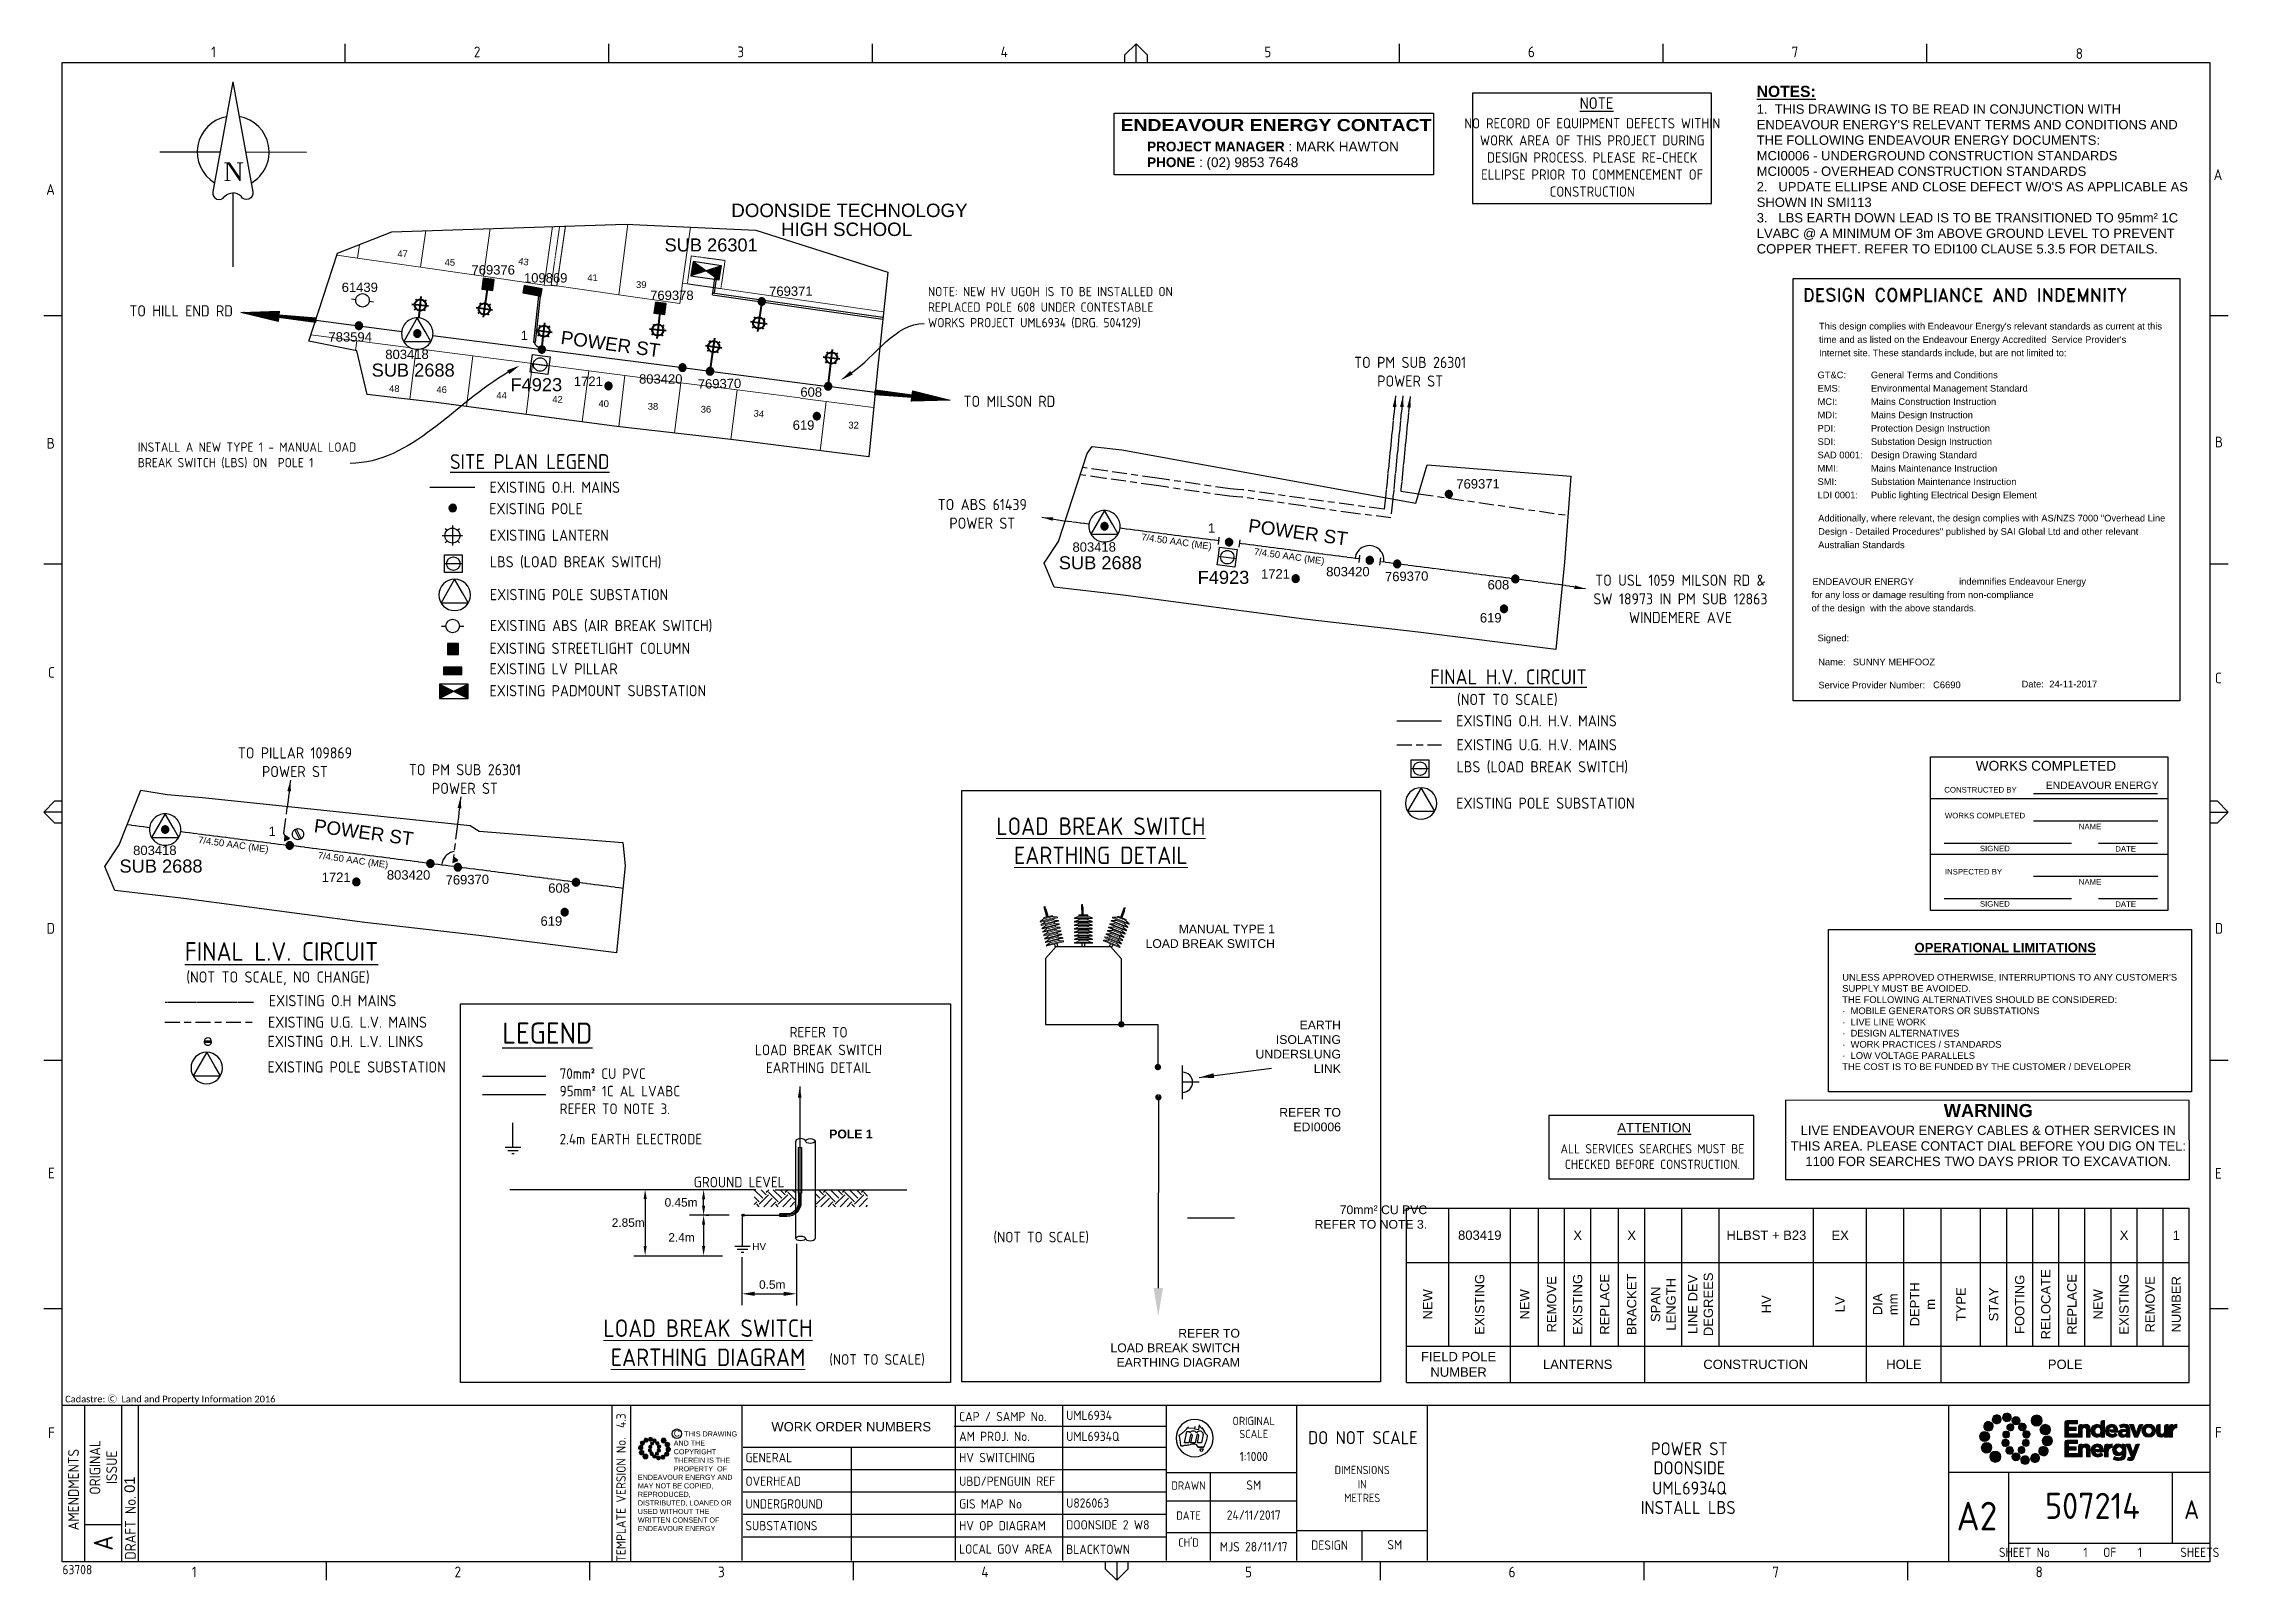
# Paper-space layout 'A2' of a CAD drawing. Header units: metres, sheet in millimetres. Extents: x -21 to 565, y 0 to 412.
# The model-space entities are those that its viewports show. They can reach past a viewport. Long polylines and large blocks are cut down to what shows.
import ezdxf
from ezdxf import colors
from ezdxf.entities.mleader import LeaderData, LeaderLine
from ezdxf.enums import TextEntityAlignment as Align
from ezdxf.math import Vec2, Vec3

# ---------------------------------------------------------------- set-up
doc = ezdxf.new("R2010")
doc.units = ezdxf.units.M
for name, pattern in [('Cable Exist OH', [1, 1, 0]), ('Cable Exist UG', [8.2, 4, -1.2, 1.8, -1.2]), ('HIDDEN', [0.375, 0.25, -0.125]), ('HIDDEN2', [0.1875, 0.125, -0.0625])]:
    doc.linetypes.add(name, pattern=pattern)
doc.layers.get('0').update_dxf_attribs({"color": 6})
for name, color, linetype, lineweight in [('Cadastre Land Parcels_SP_EXT', 9, 'Continuous', 5), ('Cadastre Other Property_SP_EXT', 9, 'HIDDEN', 5), ('Cadastre Roads_SP_EXT', 9, 'Continuous', 5)]:
    doc.layers.add(name, color=color, linetype=linetype, lineweight=lineweight)
for name, color, linetype in [('Duct_SP_EXT', 7, 'Continuous'), ('Equip_HV_EXT', 7, 'Continuous'), ('Equip_LV_EXT', 7, 'Continuous'), ('Equip_SP_HV_EXT', 7, 'Continuous'), ('Equip_SP_HV_NEW', 2, 'Continuous'), ('Equip_SP_SL_EXT', 7, 'Continuous'), ('Mains_HV_EXT', 7, 'Continuous'), ('Mains_HV_NEW', 2, 'Continuous'), ('Mains_LV_EXT', 7, 'Continuous'), ('Mains_LV_SL_EXT', 7, 'Continuous'), ('Notes', 7, 'Continuous'), ('OH_Details_SP_MISC', 7, 'Continuous'), ('Sub_SP_EXT', 7, 'Continuous'), ('Sub_SP_TR_HV_LV_EXT', 7, 'Continuous'), ('SupportsOH_SP_TR_HV_LV_SL_EXT', 7, 'Continuous'), ('SupportsUG_SP_EXT', 7, 'Continuous'), ('SupportsUG_SP_LV_EXT', 7, 'Continuous'), ('SupportsUG_SP_LV_SL_EXT', 7, 'Continuous'), ('Trench_SP_EXT', 7, 'Continuous')]:
    doc.layers.add(name, color=color, linetype=linetype)
doc.layers.add('Viewports', color=6, linetype='Continuous', plot=False)
doc.styles.add('ARIAL', font='arial.ttf', dxfattribs={"height": 2})
doc.styles.add('Arial Black', font='')
doc.styles.add('COLUMN_LABEL', font='arial.ttf')
doc.styles.add('Elec', font='romand__.ttf')
doc.styles.add('iecARIAL', font='arial.ttf', dxfattribs={"height": 2})
doc.styles.add('iecISOCP', font='isocp.shx')
doc.styles.add('iecNAME', font='times.ttf')
doc.styles.add('IECSYMBOL1', font='isocp.shx')
doc.styles.add('ieISOCP', font='isocp.shx')
doc.styles.add('POLE_LABEL', font='arial.ttf')
doc.styles.add('RoadName', font='arial.ttf', dxfattribs={"height": 2.5})
doc.styles.get("Standard").update_dxf_attribs({"font": 'arial.ttf'})
doc.styles.add('SUB_LABEL', font='arial.ttf')
doc.styles.add('SWITCH_LABEL', font='arial.ttf', dxfattribs={"height": 2.5})
doc.styles.get('Arial Black').set_extended_font_data('Arial Black')
doc.linetypes.add('Cable E UG', pattern='A,6,-0.5,["E",Standard,S=1.7,R=0,X=0.5,Y=-1],-2.9', length=9.4)
doc.linetypes.add('IECLCABS1', pattern='A,7,-0.5,["/",Standard,S=1.5,R=0,X=0.2,Y=-0.7],-1.8', length=9.3)
doc.dimstyles.new('GISCAD Dim Style', dxfattribs={"dimtxt": 2.5, "dimasz": 3, "dimexe": 1.25, "dimexo": 0.625, "dimtad": 1, "dimtoh": 1, "dimdec": 1, "dimtxsty": 'ARIAL', "dimcen": 2.5, "dimadec": 0, "dimazin": 0, "dimtfac": 1, "dimtdec": 1, "dimtmove": 0, "dimatfit": 3, "dimfxl": 1.25, "dimarcsym": 0})
doc.dimstyles.new('ISO-25', dxfattribs={"dimtxt": 2.5, "dimasz": 2.5, "dimexe": 1.25, "dimexo": 0.625, "dimtad": 1, "dimtxsty": 'Standard', "dimcen": 2.5, "dimadec": 0, "dimazin": 0, "dimtfac": 1, "dimtmove": 0, "dimatfit": 3, "dimfxl": 1, "dimarcsym": 0})

psp = doc.layouts.new('A2')

# ---------------------------------------------------------------- texts
at = {"layer": 'Notes'}
for s, p in [('DOONSIDE TECHNOLOGY', (163.54, 365.89)), ('HIGH SCHOOL', (176.88, 360.81))]:
    psp.add_text(s, height=3.6, dxfattribs=at).set_placement(p)
for p in [(302.15, 281.34), (51.35, 200.81)]:
    psp.add_text('POWER ST', height=3.6, rotation=352.24289, dxfattribs=at).set_placement(p)
at = {"layer": 'Notes', "color": 7, "lineweight": 0, "style": 'IECSYMBOL1'}
for s, p in [('(NOT TO SCALE)', (358.35, 234.92)), ('(NOT TO SCALE, NO CHANGE)', (17.25, 160.42))]:
    psp.add_text(s, height=3, dxfattribs=at).set_placement(p)
at = {"layer": 'Notes'}
for s, insert, char_height, width, attachment_point, style in [("{\\fArial|b1|i0|c0|p34;\\LNOTES:\\P\\fArial|b0|i0|c0|p34;\\H0.8333x;\\l1.  THIS DRAWING IS TO BE READ IN CONJUNCTION WITH ENDEAVOUR ENERGY'S RELEVANT TERMS AND CONDITIONS AND THE FOLLOWING ENDEAVOUR ENERGY DOCUMENTS:\\PMCI0006 - UNDERGROUND CONSTRUCTION STANDARDS\\PMCI0005 - OVERHEAD CONSTRUCTION STANDARDS\\P2.   UPDATE ELLIPSE AND CLOSE DEFECT W/O'S AS APPLICABLE AS SHOWN IN SMI113\\P3.   LBS EARTH DOWN LEAD IS TO BE TRANSITIONED TO 95mm² 1C LVABC @ A MINIMUM OF 3m ABOVE GROUND LEVEL TO PREVENT COPPER THEFT. REFER TO EDI100 CLAUSE 5.3.5 FOR DETAILS.}", (438.8, 401.12), 3, 117.1902, 1, 'iecISOCP'), ('{\\L\\C2;NOTE}', (395.81, 398.03), 3.125, 20.8309, 2, 'iecISOCP'), ('NO RECORD OF EQUIPMENT DEFECTS WITHIN WORK AREA OF THIS PROJECT DURING DESIGN PROCESS. PLEASE RE-CHECK ELLIPSE PRIOR TO COMMENCEMENT OF CONSTRUCTION', (394.64, 381.89), 2.75, 69.7251, 5, 'iecISOCP'), ('{\\fArial|b0|i0|c0|p34;\\P\\fArial|b1|i0|c0|p34;           PROJECT MANAGER\\fArial|b0|i0|c0|p34; : MARK HAWTON}', (264.06, 390.46), 2.6, 112.19, 1, 'IECSYMBOL1'), ('{\\fArial|b0|i0|c0|p34;\\P\\fArial|b1|i0|c0|p34;           PHONE\\fArial|b0|i0|c0|p34; : (02) 9853 7648}', (264.06, 386.23), 2.6, 112.19, 1, 'IECSYMBOL1'), ('EXISTING O.H. MAINS', (98.66, 293.36), 3, 42.4, 4, 'iecISOCP'), ('EXISTING POLE', (98.58, 287.62), 3, 42.4, 4, 'iecISOCP'), ('EXISTING LANTERN', (98.7, 280.48), 3, 42.4, 4, 'iecISOCP'), ('LBS (LOAD BREAK SWITCH)', (98.74, 273.23), 3, 51.1545, 4, 'iecISOCP'), ('EXISTING POLE SUBSTATION', (98.75, 264.55), 3, 52.5656, 4, 'iecISOCP'), ('EXISTING ABS (AIR BREAK SWITCH)', (98.75, 256.11), 3, 64.1118, 4, 'iecISOCP'), ('EXISTING STREETLIGHT COLUMN', (98.63, 250.14), 3, 64.1118, 4, 'iecISOCP'), ('EXISTING LV PILLAR', (98.65, 244.66), 3, 64.1118, 4, 'iecISOCP'), ('EXISTING PADMOUNT SUBSTATION', (98.65, 238.76), 3, 64.1118, 4, 'iecISOCP'), ('EXISTING O.H. H.V. MAINS', (358.15, 230.69), 3, 48.4812, 4, 'iecISOCP'), ('EXISTING U.G. H.V. MAINS', (358.22, 224.26), 3, 48.4812, 4, 'iecISOCP'), ('LBS (LOAD BREAK SWITCH)', (358.24, 218.21), 3, 51.1545, 4, 'iecISOCP'), ('EXISTING POLE SUBSTATION', (358.17, 208.59), 3, 52.5656, 4, 'iecISOCP'), ('EXISTING U.G. L.V. MAINS', (39.2, 149.8), 3, 48.4812, 4, 'iecISOCP'), ('{\\LLEGEND}', (114.16, 149.71), 5.695, 35.3053, 2, 'ieISOCP'), ('REFER TO\\PLOAD BREAK SWITCH EARTHING DETAIL', (186.98, 148.53), 2.8477, 36.71, 2, 'ieISOCP'), ('EXISTING O.H. L.V. LINKS', (39.09, 144.64), 3, 48.4812, 4, 'iecISOCP'), ('EXISTING POLE SUBSTATION', (39.03, 137.77), 3, 52.5656, 4, 'iecISOCP'), ('70mm² CU PVC', (117.46, 137.41), 2.8477, 31.3069, 1, 'ieISOCP'), ('95mm² 1C AL LVABC\\PREFER TO NOTE 3.', (117.46, 132.72), 2.8477, 40.2676, 1, 'ieISOCP'), ('2.4m EARTH ELECTRODE', (117.46, 119.83), 2.8477, 40.539, 1, 'ieISOCP'), ('{\\fArial|b1|i0|c0|p34;POLE 1}', (195.66, 120.95), 2.3438, 30.2197, 2, 'SUB_LABEL'), ('GROUND LEVEL', (177.84, 108.29), 2.8477, 30.7768, 3, 'ieISOCP'), ('(NOT TO SCALE)', (246.74, 93.54), 2.8477, 30.2197, 2, 'ieISOCP'), ('HV', (169.19, 90.57), 1.898, 3.6274, 1, 'RoadName'), ('(NOT TO SCALE)', (202.67, 60.69), 2.8477, 30.2197, 2, 'ieISOCP')]:
    psp.add_mtext(s, dxfattribs=dict(at, insert=insert, char_height=char_height, width=width, attachment_point=attachment_point, style=style))
at = {"layer": 'Notes', "linetype": 'ByBlock', "insert": (309.76, 390.56), "char_height": 3.25, "attachment_point": 5, "style": 'Arial Black'}
psp.add_mtext('ENDEAVOUR ENERGY CONTACT', dxfattribs=at)
at = {"layer": 'Notes', "linetype": 'Continuous', "char_height": 3, "attachment_point": 5, "style": 'iecISOCP'}
for s, insert, width in [('TO PM SUB 26301 POWER ST ', (345.77, 324.38), 33.0449), ('TO ABS 61439 POWER ST  ', (230.92, 286.23), 33.0449), ('TO USL 1059 MILSON RD & SW 18973 IN PM SUB 12863 WINDEMERE AVE', (418.33, 263.41), 51.0323), ('TO PILLAR 109869 POWER ST ', (46.41, 219.57), 32.9446), ('TO PM SUB 26301 POWER ST ', (92.04, 215.06), 32.9446)]:
    psp.add_mtext(s, dxfattribs=dict(at, insert=insert, width=width))
at = {"layer": 'Notes', "attachment_point": 5}
for s, insert, char_height, style in [('{\\LSITE PLAN LEGEND}', (109.45, 300.25), 4, 'iecISOCP'), ('{\\LFINAL H.V. CIRCUIT}', (372.17, 242.48), 4, 'iecISOCP'), ('{\\LFINAL L.V. CIRCUIT}', (42.8, 168.77), 5, 'iecISOCP'), ('0.45m', (150.06, 101.41), 2.278, 'ARIAL'), ('2.85m', (135.87, 95.99), 2.278, 'ARIAL'), ('2.4m', (150.18, 92.04), 2.278, 'ARIAL'), ('0.5m', (174.53, 79.36), 2.278, 'ARIAL')]:
    psp.add_mtext(s, dxfattribs=dict(at, insert=insert, char_height=char_height, style=style))
at = {"layer": 'Notes', "color": 7, "linetype": 'Continuous', "lineweight": 0, "char_height": 4.6875, "width": 72.6562, "attachment_point": 5, "style": 'iecISOCP'}
for s, insert in [('{\\L\\C1;LOAD BREAK SWITCH EARTHING DETAIL}', (262.75, 198.49)), ('{\\L\\C1;LOAD BREAK SWITCH EARTHING DIAGRAM}', (157.3, 63.76))]:
    psp.add_mtext(s, dxfattribs=dict(at, insert=insert))
at = {"layer": 'Notes', "char_height": 2.3438, "attachment_point": 3}
for s, insert, width in [('MANUAL TYPE 1\\PLOAD BREAK SWITCH', (309.48, 175.98), 35.0311), ('EARTH ISOLATING UNDERSLUNG LINK\\P\\P\\PREFER TO EDI0006', (327.19, 150.21), 26.5202), ('70mm² CU PVC\\PREFER TO NOTE 3.', (350.33, 100.62), 46.4853), ('REFER TO \\PLOAD BREAK SWITCH  \\PEARTHING DIAGRAM', (300.07, 67.48), 40.1142)]:
    psp.add_mtext(s, dxfattribs=dict(at, insert=insert, width=width))
at = {"layer": 'Notes', "color": 0, "linetype": 'ByBlock', "insert": (39.42, 167.07), "char_height": 3.5, "width": 68.314, "attachment_point": 1, "style": 'iecISOCP'}
psp.add_mtext('{\\fArial|b1|i0|c0|p34;\\L\\P\\fArial|b0|i0|c0|p34;\\H0.7143x;\\l\\C7;\\P\\Fisocp|c0;\\H1.2x;EXISTING O.H MAINS}', dxfattribs=at)

msp = doc.modelspace()

# ---------------------------------------------------------------- texts
at = {"layer": 'Cadastre Land Parcels_SP_EXT'}
for s, p in [('47', (302852.08, 6262854.25)), ('45', (302864.76, 6262851.93)), ('41', (302903.06, 6262847.81)), ('39', (302916.14, 6262845.96)), ('50', (302832.14, 6262815.43)), ('48', (302849.86, 6262818.06)), ('46', (302862.57, 6262817.77)), ('44', (302878.67, 6262816.24)), ('42', (302893.67, 6262815.16)), ('40', (302906.06, 6262814.02)), ('38', (302919.28, 6262813.29)), ('36', (302933.51, 6262812.51)), ('32', (302973.14, 6262808.24))]:
    msp.add_text(s, height=1.8, dxfattribs=at).set_placement(p)
for s, rotation, p in [('43', 352.0984, (302884.43, 6262852.34)), ('34', 352.8708, (302947.6, 6262811.5))]:
    msp.add_text(s, height=1.8, rotation=rotation, dxfattribs=at).set_placement(p)
at = {"layer": 'Mains_LV_EXT'}
msp.add_text('7/4.50 AAC (ME)', height=1.8, rotation=352.17304, dxfattribs=at).set_placement((302898.34, 6262825.96))

# ---------------------------------------------------------------- blocks, each defined once
blk = doc.blocks.new('NorthPnt 11(NP11)')
for p, q in [((-19.7, 0.02), (-3.49, 0)), ((3.32, 0), (19.7, -0.02)), ((-0.08, -10.94), (-0.08, -30.8))]:
    blk.add_line(p, q)
for points in [[(-0.08, 18.81), (-5.43, -10.68, 0.877048), (-2.29, -11.9, -0.1543), (-0.08, -10.94, 0.090511)], [(-0.08, 18.81), (5.26, -10.68, -0.877048), (2.13, -11.9, 0.1543), (-0.08, -10.94, -0.090511)]]:
    blk.add_lwpolyline(points, format="xyb")
for start, end in [(100.5988, 238.86433), (300.09942, 80.43745)]:
    blk.add_arc((0, 0), 9.64, start, end)
at = {"color": 7, "style": 'iecNAME'}
blk.add_text('N', height=5.02, dxfattribs=at).set_placement((-2.62, -7.82))
blk = doc.blocks.new('A$C30A46249')
at = {"color": 7, "lineweight": -3, "insert": (6.92, 4.97), "char_height": 1.79, "attachment_point": 7, "line_spacing_factor": 1.2}
blk.add_mtext('{\\fCalibri|b0|i0|c0|p34;\\C256;Cadastre: \\fMS Gothic|b0|i0|c128|p49;\\C250;\\c2236962;Ⓒ\\fMS Gothic|b0|i0|c0|p49; \\fCalibri|b0|i0|c0|p34;\\C256;Land and Property Information 2016}', dxfattribs=at)
blk = doc.blocks.new('EE_LOGO_SMALL')
at = {"layer": 'Notes'}
h = blk.add_hatch(color=256, dxfattribs=at)
edge = h.paths.add_edge_path()
edge.add_spline(control_points=[(-8.4, 2), (-9.2, 2), (-9.8, 1.4), (-9.8, 0.7), (-9.9, -0.1), (-9.3, -0.7), (-8.6, -0.8), (-7.8, -0.8), (-7.2, -0.2), (-7.1, 0.5), (-7.1, 1.3), (-7.7, 1.9), (-8.4, 2)], knot_values=[0, 0, 0, 0, 1, 1, 1, 2, 2, 2, 3, 3, 3, 4, 4, 4, 4], degree=3, periodic=0)
h = blk.add_hatch(color=256, dxfattribs=at)
edge = h.paths.add_edge_path()
edge.add_spline(control_points=[(-6.8, 4.5), (-7.4, 4.8), (-8.2, 4.6), (-8.6, 4), (-8.9, 3.4), (-8.7, 2.6), (-8.1, 2.2), (-7.5, 1.9), (-6.7, 2.1), (-6.3, 2.7), (-6, 3.3), (-6.2, 4.1), (-6.8, 4.5)], knot_values=[0, 0, 0, 0, 1, 1, 1, 2, 2, 2, 3, 3, 3, 4, 4, 4, 4], degree=3, periodic=0)
h = blk.add_hatch(color=256, dxfattribs=at)
edge = h.paths.add_edge_path()
edge.add_spline(control_points=[(-4.2, 5.9), (-4.6, 6.5), (-5.3, 6.6), (-5.9, 6.3), (-6.4, 5.9), (-6.6, 5.1), (-6.2, 4.6), (-5.9, 4), (-5.1, 3.8), (-4.6, 4.2), (-4, 4.6), (-3.8, 5.3), (-4.2, 5.9)], knot_values=[0, 0, 0, 0, 1, 1, 1, 2, 2, 2, 3, 3, 3, 4, 4, 4, 4], degree=3, periodic=0)
h = blk.add_hatch(color=256, dxfattribs=at)
edge = h.paths.add_edge_path()
edge.add_spline(control_points=[(-1.3, 5.9), (-1.4, 6.5), (-2, 7), (-2.6, 6.9), (-3.3, 6.9), (-3.7, 6.3), (-3.7, 5.6), (-3.6, 5), (-3, 4.5), (-2.4, 4.6), (-1.7, 4.7), (-1.3, 5.2), (-1.3, 5.9)], knot_values=[0, 0, 0, 0, 1, 1, 1, 2, 2, 2, 3, 3, 3, 4, 4, 4, 4], degree=3, periodic=0)
h = blk.add_hatch(color=256, dxfattribs=at)
edge = h.paths.add_edge_path()
edge.add_spline(control_points=[(-2.5, 2.1), (-3, 2.2), (-3.5, 1.9), (-3.6, 1.3), (-3.7, 0.8), (-3.4, 0.3), (-2.9, 0.2), (-2.4, 0.1), (-1.9, 0.4), (-1.8, 0.9), (-1.7, 1.5), (-2, 2), (-2.5, 2.1)], knot_values=[0, 0, 0, 0, 1, 1, 1, 2, 2, 2, 3, 3, 3, 4, 4, 4, 4], degree=3, periodic=0)
h = blk.add_hatch(color=256, dxfattribs=at)
edge = h.paths.add_edge_path()
edge.add_spline(control_points=[(1, 4.9), (1, 4.3), (0.5, 3.8), (-0.1, 3.8), (-0.7, 3.8), (-1.2, 4.3), (-1.2, 4.9), (-1.2, 5.5), (-0.7, 6), (-0.1, 6), (0.5, 6), (1, 5.5), (1, 4.9)], knot_values=[0, 0, 0, 0, 1, 1, 1, 2, 2, 2, 3, 3, 3, 4, 4, 4, 4], degree=3, periodic=0)
edge = h.paths.add_edge_path()
edge.add_spline(control_points=[(-1.4, 4), (-1.9, 4.1), (-2.4, 3.8), (-2.5, 3.3), (-2.6, 2.7), (-2.3, 2.2), (-1.8, 2.1), (-1.3, 2), (-0.7, 2.3), (-0.6, 2.9), (-0.5, 3.4), (-0.9, 3.9), (-1.4, 4)], knot_values=[0, 0, 0, 0, 1, 1, 1, 2, 2, 2, 3, 3, 3, 4, 4, 4, 4], degree=3, periodic=0)
h = blk.add_hatch(color=256, dxfattribs=at)
edge = h.paths.add_edge_path()
edge.add_spline(control_points=[(2.3, 2.4), (2.8, 2.8), (2.8, 3.4), (2.4, 3.9), (2, 4.3), (1.4, 4.3), (0.9, 3.9), (0.5, 3.6), (0.5, 2.9), (0.9, 2.5), (1.2, 2), (1.9, 2), (2.3, 2.4)], knot_values=[0, 0, 0, 0, 1, 1, 1, 2, 2, 2, 3, 3, 3, 4, 4, 4, 4], degree=3, periodic=0)
edge = h.paths.add_edge_path()
edge.add_spline(control_points=[(1, 4.9), (1, 4.3), (0.5, 3.8), (-0.1, 3.8), (-0.7, 3.8), (-1.2, 4.3), (-1.2, 4.9), (-1.2, 5.5), (-0.7, 6), (-0.1, 6), (0.5, 6), (1, 5.5), (1, 4.9)], knot_values=[0, 0, 0, 0, 1, 1, 1, 2, 2, 2, 3, 3, 3, 4, 4, 4, 4], degree=3, periodic=0)
h = blk.add_hatch(color=256, dxfattribs=at)
edge = h.paths.add_edge_path()
edge.add_spline(control_points=[(1, 4.9), (1, 4.3), (0.5, 3.8), (-0.1, 3.8), (-0.7, 3.8), (-1.2, 4.3), (-1.2, 4.9), (-1.2, 5.5), (-0.7, 6), (-0.1, 6), (0.5, 6), (1, 5.5), (1, 4.9)], knot_values=[0, 0, 0, 0, 1, 1, 1, 2, 2, 2, 3, 3, 3, 4, 4, 4, 4], degree=3, periodic=0)
edge = h.paths.add_edge_path(flags=16)
edge.add_spline(control_points=[(1, 4.9), (1, 4.3), (0.5, 3.8), (-0.1, 3.8), (-0.7, 3.8), (-1.2, 4.3), (-1.2, 4.9), (-1.2, 5.5), (-0.7, 6), (-0.1, 6), (0.5, 6), (1, 5.5), (1, 4.9)], knot_values=[0, 0, 0, 0, 1, 1, 1, 2, 2, 2, 3, 3, 3, 4, 4, 4, 4], degree=3, periodic=0)
h = blk.add_hatch(color=256, dxfattribs=at)
edge = h.paths.add_edge_path()
edge.add_spline(control_points=[(3, 0.2), (3.5, 0.3), (3.8, 0.9), (3.7, 1.4), (3.6, 1.9), (3, 2.3), (2.5, 2.1), (1.9, 2), (1.6, 1.4), (1.8, 0.9), (1.9, 0.4), (2.5, 0.1), (3, 0.2)], knot_values=[0, 0, 0, 0, 1, 1, 1, 2, 2, 2, 3, 3, 3, 4, 4, 4, 4], degree=3, periodic=0)
h = blk.add_hatch(color=256, dxfattribs=at)
edge = h.paths.add_edge_path()
edge.add_spline(control_points=[(7, 4.9), (7, 4), (6.3, 3.4), (5.5, 3.4), (4.6, 3.4), (4, 4), (4, 4.9), (4, 5.7), (4.6, 6.4), (5.5, 6.4), (6.3, 6.4), (7, 5.7), (7, 4.9)], knot_values=[0, 0, 0, 0, 1, 1, 1, 2, 2, 2, 3, 3, 3, 4, 4, 4, 4], degree=3, periodic=0)
h = blk.add_hatch(color=256, dxfattribs=at)
edge = h.paths.add_edge_path()
edge.add_spline(control_points=[(8.4, 1.1), (9.1, 1.5), (9.4, 2.3), (9.1, 3), (8.8, 3.7), (7.9, 4.1), (7.2, 3.8), (6.5, 3.4), (6.2, 2.6), (6.5, 1.9), (6.8, 1.2), (7.7, 0.8), (8.4, 1.1)], knot_values=[0, 0, 0, 0, 1, 1, 1, 2, 2, 2, 3, 3, 3, 4, 4, 4, 4], degree=3, periodic=0)
h = blk.add_hatch(color=256, dxfattribs=at)
edge = h.paths.add_edge_path()
edge.add_spline(control_points=[(8.3, -1.9), (9, -1.9), (9.7, -1.4), (9.7, -0.6), (9.7, 0.1), (9.2, 0.8), (8.4, 0.8), (7.7, 0.8), (7, 0.3), (7, -0.5), (6.9, -1.2), (7.5, -1.9), (8.3, -1.9)], knot_values=[0, 0, 0, 0, 1, 1, 1, 2, 2, 2, 3, 3, 3, 4, 4, 4, 4], degree=3, periodic=0)
h = blk.add_hatch(color=256, dxfattribs=at)
edge = h.paths.add_edge_path()
edge.add_spline(control_points=[(-8.5, -1.1), (-9.2, -1.4), (-9.6, -2.3), (-9.3, -3), (-8.9, -3.7), (-8.1, -4), (-7.4, -3.7), (-6.7, -3.4), (-6.3, -2.5), (-6.6, -1.8), (-7, -1.1), (-7.8, -0.8), (-8.5, -1.1)], knot_values=[0, 0, 0, 0, 1, 1, 1, 2, 2, 2, 3, 3, 3, 4, 4, 4, 4], degree=3, periodic=0)
h = blk.add_hatch(color=256, dxfattribs=at)
edge = h.paths.add_edge_path()
edge.add_spline(control_points=[(-7.1, -4.8), (-7.1, -4), (-6.5, -3.3), (-5.6, -3.3), (-4.8, -3.3), (-4.1, -4), (-4.1, -4.8), (-4.1, -5.7), (-4.8, -6.3), (-5.6, -6.3), (-6.5, -6.3), (-7.1, -5.7), (-7.1, -4.8)], knot_values=[0, 0, 0, 0, 1, 1, 1, 2, 2, 2, 3, 3, 3, 4, 4, 4, 4], degree=3, periodic=0)
h = blk.add_hatch(color=256, dxfattribs=at)
edge = h.paths.add_edge_path()
edge.add_spline(control_points=[(-3.1, -0.2), (-3.7, -0.3), (-4, -0.8), (-3.8, -1.4), (-3.7, -1.9), (-3.2, -2.2), (-2.6, -2.1), (-2.1, -1.9), (-1.8, -1.4), (-1.9, -0.9), (-2.1, -0.3), (-2.6, 0), (-3.1, -0.2)], knot_values=[0, 0, 0, 0, 1, 1, 1, 2, 2, 2, 3, 3, 3, 4, 4, 4, 4], degree=3, periodic=0)
h = blk.add_hatch(color=256, dxfattribs=at)
edge = h.paths.add_edge_path()
edge.add_spline(control_points=[(-2.5, -2.3), (-2.9, -2.7), (-3, -3.4), (-2.6, -3.8), (-2.2, -4.2), (-1.5, -4.3), (-1.1, -3.9), (-0.7, -3.5), (-0.6, -2.8), (-1, -2.4), (-1.4, -2), (-2, -1.9), (-2.5, -2.3)], knot_values=[0, 0, 0, 0, 1, 1, 1, 2, 2, 2, 3, 3, 3, 4, 4, 4, 4], degree=3, periodic=0)
h = blk.add_hatch(color=256, dxfattribs=at)
edge = h.paths.add_edge_path()
edge.add_spline(control_points=[(-1.2, -4.8), (-1.2, -4.2), (-0.7, -3.7), (-0.1, -3.7), (0.5, -3.7), (1, -4.2), (1, -4.8), (1, -5.4), (0.5, -5.9), (-0.1, -5.9), (-0.7, -5.9), (-1.2, -5.4), (-1.2, -4.8)], knot_values=[0, 0, 0, 0, 1, 1, 1, 2, 2, 2, 3, 3, 3, 4, 4, 4, 4], degree=3, periodic=0)
h = blk.add_hatch(color=256, dxfattribs=at)
edge = h.paths.add_edge_path()
edge.add_spline(control_points=[(1.2, -3.9), (1.7, -4.1), (2.2, -3.7), (2.3, -3.2), (2.5, -2.7), (2.1, -2.2), (1.6, -2.1), (1.1, -2), (0.6, -2.3), (0.5, -2.8), (0.4, -3.3), (0.7, -3.8), (1.2, -3.9)], knot_values=[0, 0, 0, 0, 1, 1, 1, 2, 2, 2, 3, 3, 3, 4, 4, 4, 4], degree=3, periodic=0)
h = blk.add_hatch(color=256, dxfattribs=at)
edge = h.paths.add_edge_path()
edge.add_spline(control_points=[(1.2, -5.8), (1.3, -6.5), (1.8, -6.9), (2.5, -6.9), (3.1, -6.8), (3.6, -6.2), (3.5, -5.6), (3.4, -5), (2.9, -4.5), (2.2, -4.6), (1.6, -4.6), (1.1, -5.2), (1.2, -5.8)], knot_values=[0, 0, 0, 0, 1, 1, 1, 2, 2, 2, 3, 3, 3, 4, 4, 4, 4], degree=3, periodic=0)
h = blk.add_hatch(color=256, dxfattribs=at)
edge = h.paths.add_edge_path()
edge.add_spline(control_points=[(2.4, -2), (2.9, -2.1), (3.4, -1.8), (3.5, -1.3), (3.6, -0.8), (3.3, -0.3), (2.8, -0.2), (2.2, -0.1), (1.7, -0.4), (1.6, -0.9), (1.5, -1.4), (1.8, -1.9), (2.4, -2)], knot_values=[0, 0, 0, 0, 1, 1, 1, 2, 2, 2, 3, 3, 3, 4, 4, 4, 4], degree=3, periodic=0)
h = blk.add_hatch(color=256, dxfattribs=at)
edge = h.paths.add_edge_path()
edge.add_spline(control_points=[(4, -5.8), (4.4, -6.4), (5.2, -6.6), (5.7, -6.2), (6.3, -5.8), (6.5, -5.1), (6.1, -4.5), (5.7, -4), (5, -3.8), (4.4, -4.2), (3.8, -4.5), (3.7, -5.3), (4, -5.8)], knot_values=[0, 0, 0, 0, 1, 1, 1, 2, 2, 2, 3, 3, 3, 4, 4, 4, 4], degree=3, periodic=0)
h = blk.add_hatch(color=256, dxfattribs=at)
edge = h.paths.add_edge_path()
edge.add_spline(control_points=[(6.7, -4.4), (7.3, -4.8), (8.1, -4.6), (8.4, -4), (8.8, -3.3), (8.6, -2.6), (8, -2.2), (7.3, -1.8), (6.6, -2.1), (6.2, -2.7), (5.8, -3.3), (6, -4.1), (6.7, -4.4)], knot_values=[0, 0, 0, 0, 1, 1, 1, 2, 2, 2, 3, 3, 3, 4, 4, 4, 4], degree=3, periodic=0)
at = {"layer": 'Notes', "lineweight": 0}
for points in [[(1.8, 2.1), (1.8, 2.1)], [(-2, -2.1), (-2, -2.1)]]:
    blk.add_lwpolyline(points, dxfattribs=at)
for points in [[(-8.4, 2), (-9.2, 2), (-9.8, 1.4), (-9.8, 0.7), (-9.9, -0.1), (-9.3, -0.7), (-8.6, -0.8), (-7.8, -0.8), (-7.2, -0.2), (-7.1, 0.5), (-7.1, 1.3), (-7.7, 1.9), (-8.4, 2)], [(-6.8, 4.5), (-7.4, 4.8), (-8.2, 4.6), (-8.6, 4), (-8.9, 3.4), (-8.7, 2.6), (-8.1, 2.2), (-7.5, 1.9), (-6.7, 2.1), (-6.3, 2.7), (-6, 3.3), (-6.2, 4.1), (-6.8, 4.5)], [(-4.2, 5.9), (-4.6, 6.5), (-5.3, 6.6), (-5.9, 6.3), (-6.4, 5.9), (-6.6, 5.1), (-6.2, 4.6), (-5.9, 4), (-5.1, 3.8), (-4.6, 4.2), (-4, 4.6), (-3.8, 5.3), (-4.2, 5.9)], [(-1.3, 5.9), (-1.4, 6.5), (-2, 7), (-2.6, 6.9), (-3.3, 6.9), (-3.7, 6.3), (-3.7, 5.6), (-3.6, 5), (-3, 4.5), (-2.4, 4.6), (-1.7, 4.7), (-1.3, 5.2), (-1.3, 5.9)], [(-2.5, 2.1), (-3, 2.2), (-3.5, 1.9), (-3.6, 1.3), (-3.7, 0.8), (-3.4, 0.3), (-2.9, 0.2), (-2.4, 0.1), (-1.9, 0.4), (-1.8, 0.9), (-1.7, 1.5), (-2, 2), (-2.5, 2.1)], [(-1.4, 4), (-1.9, 4.1), (-2.4, 3.8), (-2.5, 3.3), (-2.6, 2.7), (-2.3, 2.2), (-1.8, 2.1), (-1.3, 2), (-0.7, 2.3), (-0.6, 2.9), (-0.5, 3.4), (-0.9, 3.9), (-1.4, 4)], [(1, 4.9), (1, 4.3), (0.5, 3.8), (-0.1, 3.8), (-0.7, 3.8), (-1.2, 4.3), (-1.2, 4.9), (-1.2, 5.5), (-0.7, 6), (-0.1, 6), (0.5, 6), (1, 5.5), (1, 4.9)], [(1, 4.9), (1, 4.3), (0.5, 3.8), (-0.1, 3.8), (-0.7, 3.8), (-1.2, 4.3), (-1.2, 4.9), (-1.2, 5.5), (-0.7, 6), (-0.1, 6), (0.5, 6), (1, 5.5), (1, 4.9)], [(2.3, 2.4), (2.8, 2.8), (2.8, 3.4), (2.4, 3.9), (2, 4.3), (1.4, 4.3), (0.9, 3.9), (0.5, 3.6), (0.5, 2.9), (0.9, 2.5), (1.2, 2), (1.9, 2), (2.3, 2.4)], [(3, 0.2), (3.5, 0.3), (3.8, 0.9), (3.7, 1.4), (3.6, 1.9), (3, 2.3), (2.5, 2.1), (1.9, 2), (1.6, 1.4), (1.8, 0.9), (1.9, 0.4), (2.5, 0.1), (3, 0.2)], [(7, 4.9), (7, 4), (6.3, 3.4), (5.5, 3.4), (4.6, 3.4), (4, 4), (4, 4.9), (4, 5.7), (4.6, 6.4), (5.5, 6.4), (6.3, 6.4), (7, 5.7), (7, 4.9)], [(8.4, 1.1), (9.1, 1.5), (9.4, 2.3), (9.1, 3), (8.8, 3.7), (7.9, 4.1), (7.2, 3.8), (6.5, 3.4), (6.2, 2.6), (6.5, 1.9), (6.8, 1.2), (7.7, 0.8), (8.4, 1.1)], [(8.3, -1.9), (9, -1.9), (9.7, -1.4), (9.7, -0.6), (9.7, 0.1), (9.2, 0.8), (8.4, 0.8), (7.7, 0.8), (7, 0.3), (7, -0.5), (6.9, -1.2), (7.5, -1.9), (8.3, -1.9)], [(-8.5, -1.1), (-9.2, -1.4), (-9.6, -2.3), (-9.3, -3), (-8.9, -3.7), (-8.1, -4), (-7.4, -3.7), (-6.7, -3.4), (-6.3, -2.5), (-6.6, -1.8), (-7, -1.1), (-7.8, -0.8), (-8.5, -1.1)], [(-7.1, -4.8), (-7.1, -4), (-6.5, -3.3), (-5.6, -3.3), (-4.8, -3.3), (-4.1, -4), (-4.1, -4.8), (-4.1, -5.7), (-4.8, -6.3), (-5.6, -6.3), (-6.5, -6.3), (-7.1, -5.7), (-7.1, -4.8)], [(-3.1, -0.2), (-3.7, -0.3), (-4, -0.8), (-3.8, -1.4), (-3.7, -1.9), (-3.2, -2.2), (-2.6, -2.1), (-2.1, -1.9), (-1.8, -1.4), (-1.9, -0.9), (-2.1, -0.3), (-2.6, 0), (-3.1, -0.2)], [(-2.5, -2.3), (-2.9, -2.7), (-3, -3.4), (-2.6, -3.8), (-2.2, -4.2), (-1.5, -4.3), (-1.1, -3.9), (-0.7, -3.5), (-0.6, -2.8), (-1, -2.4), (-1.4, -2), (-2, -1.9), (-2.5, -2.3)], [(-1.2, -4.8), (-1.2, -4.2), (-0.7, -3.7), (-0.1, -3.7), (0.5, -3.7), (1, -4.2), (1, -4.8), (1, -5.4), (0.5, -5.9), (-0.1, -5.9), (-0.7, -5.9), (-1.2, -5.4), (-1.2, -4.8)], [(1.2, -3.9), (1.7, -4.1), (2.2, -3.7), (2.3, -3.2), (2.5, -2.7), (2.1, -2.2), (1.6, -2.1), (1.1, -2), (0.6, -2.3), (0.5, -2.8), (0.4, -3.3), (0.7, -3.8), (1.2, -3.9)], [(1.2, -5.8), (1.3, -6.5), (1.8, -6.9), (2.5, -6.9), (3.1, -6.8), (3.6, -6.2), (3.5, -5.6), (3.4, -5), (2.9, -4.5), (2.2, -4.6), (1.6, -4.6), (1.1, -5.2), (1.2, -5.8)], [(2.4, -2), (2.9, -2.1), (3.4, -1.8), (3.5, -1.3), (3.6, -0.8), (3.3, -0.3), (2.8, -0.2), (2.2, -0.1), (1.7, -0.4), (1.6, -0.9), (1.5, -1.4), (1.8, -1.9), (2.4, -2)], [(4, -5.8), (4.4, -6.4), (5.2, -6.6), (5.7, -6.2), (6.3, -5.8), (6.5, -5.1), (6.1, -4.5), (5.7, -4), (5, -3.8), (4.4, -4.2), (3.8, -4.5), (3.7, -5.3), (4, -5.8)], [(6.7, -4.4), (7.3, -4.8), (8.1, -4.6), (8.4, -4), (8.8, -3.3), (8.6, -2.6), (8, -2.2), (7.3, -1.8), (6.6, -2.1), (6.2, -2.7), (5.8, -3.3), (6, -4.1), (6.7, -4.4)]]:
    blk.add_open_spline(points, degree=3, knots=[0, 0, 0, 0, 1, 1, 1, 2, 2, 2, 3, 3, 3, 4, 4, 4, 4], dxfattribs=at)
blk = doc.blocks.new('EE_COPYRIGHT_A2')
at = {"layer": 'Notes'}
blk.add_circle((9.53, -0.82), 1.15, dxfattribs=at)
at = {"xscale": 0.4, "yscale": 0.4, "zscale": 0.4}
blk.add_blockref('EE_LOGO_SMALL', (4.09, -4.46), dxfattribs=at)
at = {"layer": 'Notes', "insert": (0, 0), "char_height": 1.25, "width": 24.1208, "attachment_point": 1, "style": 'ARIAL'}
blk.add_mtext('\\pt8.75;               ^I{\\H1.2x;C } THIS DRAWING\\P\\pi-8.75,l8.75,t8.75,20;       ^IAND THE ^I\\P\\pi0,t8.75;COPYRIGHT\\P\\pi-8.75,t1.25,8.75;^I^ITHEREIN IS THE PROPERTY  OF \\P\\pi0,l0,t1.25;ENDEAVOUR ENERGY AND MAY NOT BE COPIED, REPRODUCED, DISTRIBUTED, LOANED OR USED WITHOUT THE WRITTEN CONSENT OF ENDEAVOUR ENERGY', dxfattribs=at)
blk = doc.blocks.new('EE_LOGO')
h = blk.add_hatch(color=7)
edge = h.paths.add_edge_path()
edge.add_spline(control_points=[(-21.12, 5.87), (-21.48, 6.44), (-22.24, 6.61), (-22.81, 6.24), (-23.37, 5.88), (-23.54, 5.12), (-23.17, 4.55), (-22.81, 3.98), (-22.05, 3.82), (-21.48, 4.19), (-20.92, 4.55), (-20.75, 5.31), (-21.12, 5.87)], knot_values=[0, 0, 0, 0, 1, 1, 1, 2, 2, 2, 3, 3, 3, 4, 4, 4, 4], degree=3, periodic=0)
h = blk.add_hatch(color=7)
edge = h.paths.add_edge_path()
edge.add_spline(control_points=[(-18.27, 5.87), (-18.34, 6.5), (-18.91, 6.97), (-19.54, 6.9), (-20.18, 6.84), (-20.65, 6.27), (-20.58, 5.63), (-20.52, 4.99), (-19.95, 4.53), (-19.31, 4.59), (-18.67, 4.66), (-18.21, 5.23), (-18.27, 5.87)], knot_values=[0, 0, 0, 0, 1, 1, 1, 2, 2, 2, 3, 3, 3, 4, 4, 4, 4], degree=3, periodic=0)
h = blk.add_hatch(color=7)
edge = h.paths.add_edge_path()
edge.add_spline(control_points=[(-15.91, 4.86), (-15.91, 4.26), (-16.4, 3.77), (-17, 3.77), (-17.6, 3.77), (-18.08, 4.26), (-18.08, 4.86), (-18.08, 5.46), (-17.6, 5.95), (-17, 5.95), (-16.4, 5.95), (-15.91, 5.46), (-15.91, 4.86)], knot_values=[0, 0, 0, 0, 1, 1, 1, 2, 2, 2, 3, 3, 3, 4, 4, 4, 4], degree=3, periodic=0)
edge = h.paths.add_edge_path()
edge.add_spline(control_points=[(-18.29, 3.97), (-18.8, 4.08), (-19.3, 3.76), (-19.41, 3.25), (-19.52, 2.74), (-19.2, 2.23), (-18.69, 2.12), (-18.18, 2.01), (-17.67, 2.33), (-17.56, 2.84), (-17.45, 3.35), (-17.78, 3.86), (-18.29, 3.97)], knot_values=[0, 0, 0, 0, 1, 1, 1, 2, 2, 2, 3, 3, 3, 4, 4, 4, 4], degree=3, periodic=0)
h = blk.add_hatch(color=7)
edge = h.paths.add_edge_path()
edge.add_spline(control_points=[(-14.59, 2.36), (-14.16, 2.75), (-14.12, 3.41), (-14.51, 3.84), (-14.89, 4.27), (-15.55, 4.31), (-15.99, 3.93), (-16.42, 3.54), (-16.46, 2.88), (-16.07, 2.45), (-15.69, 2.01), (-15.02, 1.98), (-14.59, 2.36)], knot_values=[0, 0, 0, 0, 1, 1, 1, 2, 2, 2, 3, 3, 3, 4, 4, 4, 4], degree=3, periodic=0)
edge = h.paths.add_edge_path()
edge.add_spline(control_points=[(-15.91, 4.86), (-15.91, 4.26), (-16.4, 3.77), (-17, 3.77), (-17.6, 3.77), (-18.08, 4.26), (-18.08, 4.86), (-18.08, 5.46), (-17.6, 5.95), (-17, 5.95), (-16.4, 5.95), (-15.91, 5.46), (-15.91, 4.86)], knot_values=[0, 0, 0, 0, 1, 1, 1, 2, 2, 2, 3, 3, 3, 4, 4, 4, 4], degree=3, periodic=0)
h = blk.add_hatch(color=7)
edge = h.paths.add_edge_path()
edge.add_spline(control_points=[(-15.91, 4.86), (-15.91, 4.26), (-16.4, 3.77), (-17, 3.77), (-17.6, 3.77), (-18.08, 4.26), (-18.08, 4.86), (-18.08, 5.46), (-17.6, 5.95), (-17, 5.95), (-16.4, 5.95), (-15.91, 5.46), (-15.91, 4.86)], knot_values=[0, 0, 0, 0, 1, 1, 1, 2, 2, 2, 3, 3, 3, 4, 4, 4, 4], degree=3, periodic=0)
edge = h.paths.add_edge_path(flags=16)
edge.add_spline(control_points=[(-15.91, 4.86), (-15.91, 4.26), (-16.4, 3.77), (-17, 3.77), (-17.6, 3.77), (-18.08, 4.26), (-18.08, 4.86), (-18.08, 5.46), (-17.6, 5.95), (-17, 5.95), (-16.4, 5.95), (-15.91, 5.46), (-15.91, 4.86)], knot_values=[0, 0, 0, 0, 1, 1, 1, 2, 2, 2, 3, 3, 3, 4, 4, 4, 4], degree=3, periodic=0)
h = blk.add_hatch(color=7)
edge = h.paths.add_edge_path()
edge.add_spline(control_points=[(-9.93, 4.86), (-9.93, 4.03), (-10.61, 3.35), (-11.44, 3.35), (-12.28, 3.35), (-12.95, 4.03), (-12.95, 4.86), (-12.95, 5.69), (-12.28, 6.37), (-11.44, 6.37), (-10.61, 6.37), (-9.93, 5.69), (-9.93, 4.86)], knot_values=[0, 0, 0, 0, 1, 1, 1, 2, 2, 2, 3, 3, 3, 4, 4, 4, 4], degree=3, periodic=0)
h = blk.add_hatch(color=7)
edge = h.paths.add_edge_path()
edge.add_spline(control_points=[(-25.34, 1.94), (-26.08, 1.98), (-26.72, 1.41), (-26.77, 0.66), (-26.81, -0.09), (-26.24, -0.72), (-25.49, -0.77), (-24.74, -0.81), (-24.1, -0.24), (-24.06, 0.51), (-24.02, 1.25), (-24.59, 1.89), (-25.34, 1.94)], knot_values=[0, 0, 0, 0, 1, 1, 1, 2, 2, 2, 3, 3, 3, 4, 4, 4, 4], degree=3, periodic=0)
h = blk.add_hatch(color=7)
edge = h.paths.add_edge_path()
edge.add_spline(control_points=[(-23.73, 4.46), (-24.34, 4.81), (-25.13, 4.61), (-25.49, 3.99), (-25.85, 3.38), (-25.64, 2.59), (-25.03, 2.23), (-24.41, 1.87), (-23.63, 2.08), (-23.27, 2.69), (-22.91, 3.31), (-23.12, 4.1), (-23.73, 4.46)], knot_values=[0, 0, 0, 0, 1, 1, 1, 2, 2, 2, 3, 3, 3, 4, 4, 4, 4], degree=3, periodic=0)
h = blk.add_hatch(color=7)
edge = h.paths.add_edge_path()
edge.add_spline(control_points=[(-19.43, 2.06), (-19.94, 2.17), (-20.44, 1.84), (-20.55, 1.33), (-20.66, 0.82), (-20.34, 0.32), (-19.83, 0.21), (-19.32, 0.1), (-18.81, 0.42), (-18.71, 0.93), (-18.59, 1.44), (-18.92, 1.95), (-19.43, 2.06)], knot_values=[0, 0, 0, 0, 1, 1, 1, 2, 2, 2, 3, 3, 3, 4, 4, 4, 4], degree=3, periodic=0)
h = blk.add_hatch(color=7)
edge = h.paths.add_edge_path()
edge.add_spline(control_points=[(-13.94, 0.18), (-13.41, 0.32), (-13.09, 0.87), (-13.23, 1.4), (-13.37, 1.93), (-13.92, 2.25), (-14.45, 2.11), (-14.98, 1.97), (-15.3, 1.42), (-15.16, 0.89), (-15.02, 0.36), (-14.47, 0.04), (-13.94, 0.18)], knot_values=[0, 0, 0, 0, 1, 1, 1, 2, 2, 2, 3, 3, 3, 4, 4, 4, 4], degree=3, periodic=0)
h = blk.add_hatch(color=7)
edge = h.paths.add_edge_path()
edge.add_spline(control_points=[(-8.55, 1.13), (-7.83, 1.45), (-7.5, 2.29), (-7.82, 3.01), (-8.14, 3.73), (-8.98, 4.06), (-9.7, 3.74), (-10.42, 3.42), (-10.75, 2.58), (-10.43, 1.86), (-10.11, 1.14), (-9.27, 0.81), (-8.55, 1.13)], knot_values=[0, 0, 0, 0, 1, 1, 1, 2, 2, 2, 3, 3, 3, 4, 4, 4, 4], degree=3, periodic=0)
h = blk.add_hatch(color=7)
edge = h.paths.add_edge_path()
edge.add_spline(control_points=[(-8.66, -1.92), (-7.91, -1.96), (-7.27, -1.39), (-7.23, -0.64), (-7.19, 0.1), (-7.76, 0.74), (-8.51, 0.78), (-9.25, 0.83), (-9.89, 0.26), (-9.94, -0.49), (-9.98, -1.24), (-9.41, -1.88), (-8.66, -1.92)], knot_values=[0, 0, 0, 0, 1, 1, 1, 2, 2, 2, 3, 3, 3, 4, 4, 4, 4], degree=3, periodic=0)
h = blk.add_hatch(color=7)
edge = h.paths.add_edge_path()
edge.add_spline(control_points=[(-3.85, 0.44), (-3.85, 0.44), (-3.85, 4.25), (-3.85, 4.3), (-3.85, 4.35), (-3.85, 4.86), (-3.29, 4.86), (-2.74, 4.86), (-0.49, 4.86), (-0.49, 4.86), (-0.49, 4.86), (-0.49, 4), (-0.49, 4), (-0.49, 4), (-2.89, 4), (-2.89, 4), (-2.89, 4), (-2.89, 3.1), (-2.89, 3.1), (-2.89, 3.1), (-0.8, 3.1), (-0.8, 3.1), (-0.8, 3.1), (-0.8, 2.23), (-0.8, 2.23), (-0.8, 2.23), (-2.89, 2.23), (-2.89, 2.23), (-2.89, 2.23), (-2.89, 1.31), (-2.89, 1.31), (-2.89, 1.31), (-0.49, 1.31), (-0.49, 1.31), (-0.49, 1.31), (-0.49, 0.44), (-0.49, 0.44), (-0.49, 0.44), (-3.85, 0.44), (-3.85, 0.44)], knot_values=[0, 0, 0, 0, 1, 1, 1, 2, 2, 2, 3, 3, 3, 4, 4, 4, 5, 5, 5, 6, 6, 6, 7, 7, 7, 8, 8, 8, 9, 9, 9, 10, 10, 10, 11, 11, 11, 12, 12, 12, 13, 13, 13, 13], degree=3, periodic=0)
h = blk.add_hatch(color=7)
edge = h.paths.add_edge_path()
edge.add_spline(control_points=[(1.94, 0.44), (1.94, 0.44), (1.94, 2.33), (1.94, 2.33), (1.94, 2.78), (1.73, 3.02), (1.36, 3.02), (1, 3.02), (0.76, 2.78), (0.76, 2.33), (0.76, 2.33), (0.76, 0.44), (0.76, 0.44), (0.76, 0.44), (-0.2, 0.44), (-0.2, 0.44), (-0.2, 0.44), (-0.2, 3.21), (-0.2, 3.27), (-0.2, 3.33), (-0.2, 3.82), (0.36, 3.82), (0.76, 3.82), (0.76, 3.82), (0.76, 3.82), (0.76, 3.82), (0.76, 3.35), (0.76, 3.35), (0.98, 3.63), (1.27, 3.89), (1.75, 3.89), (2.48, 3.89), (2.9, 3.41), (2.9, 2.63), (2.9, 2.63), (2.9, 0.44), (2.9, 0.44), (2.9, 0.44), (1.94, 0.44), (1.94, 0.44)], knot_values=[0, 0, 0, 0, 1, 1, 1, 2, 2, 2, 3, 3, 3, 4, 4, 4, 5, 5, 5, 6, 6, 6, 7, 7, 7, 8, 8, 8, 9, 9, 9, 10, 10, 10, 11, 11, 11, 12, 12, 12, 13, 13, 13, 13], degree=3, periodic=0)
h = blk.add_hatch(color=7)
edge = h.paths.add_edge_path(flags=16)
edge.add_spline(control_points=[(5.8, 2.13), (5.8, 2.69), (5.43, 3.07), (4.98, 3.07), (4.53, 3.07), (4.15, 2.7), (4.15, 2.13), (4.15, 2.13), (4.15, 2.12), (4.15, 2.12), (4.15, 1.56), (4.53, 1.19), (4.98, 1.19), (5.43, 1.19), (5.8, 1.56), (5.8, 2.12), (5.8, 2.12), (5.8, 2.13), (5.8, 2.13)], knot_values=[0, 0, 0, 0, 1, 1, 1, 2, 2, 2, 3, 3, 3, 4, 4, 4, 5, 5, 5, 6, 6, 6, 6], degree=3, periodic=0)
edge = h.paths.add_edge_path()
edge.add_spline(control_points=[(5.79, 0.44), (5.79, 0.44), (5.79, 0.92), (5.79, 0.92), (5.55, 0.6), (5.23, 0.37), (4.73, 0.37), (3.94, 0.37), (3.19, 0.99), (3.19, 2.12), (3.19, 2.12), (3.19, 2.13), (3.19, 2.13), (3.19, 3.26), (3.93, 3.88), (4.73, 3.88), (5.24, 3.88), (5.56, 3.65), (5.79, 3.38), (5.79, 3.38), (5.79, 4.27), (5.79, 4.3), (5.79, 4.34), (5.79, 4.86), (6.34, 4.86), (6.73, 4.86), (6.75, 4.86), (6.75, 4.86), (6.75, 4.86), (6.75, 0.44), (6.75, 0.44), (6.75, 0.44), (5.79, 0.44), (5.79, 0.44)], knot_values=[0, 0, 0, 0, 1, 1, 1, 2, 2, 2, 3, 3, 3, 4, 4, 4, 5, 5, 5, 6, 6, 6, 7, 7, 7, 8, 8, 8, 9, 9, 9, 10, 10, 10, 11, 11, 11, 11], degree=3, periodic=0)
h = blk.add_hatch(color=7)
edge = h.paths.add_edge_path()
edge.add_spline(control_points=[(8.69, 3.89), (7.7, 3.89), (7.01, 3.09), (7.01, 2.13), (7.01, 2.13), (7.01, 2.12), (7.01, 2.12), (7.01, 1.08), (7.77, 0.37), (8.78, 0.37), (9.39, 0.37), (9.85, 0.61), (10.16, 1), (10.16, 1), (9.62, 1.48), (9.62, 1.48), (9.35, 1.24), (9.12, 1.14), (8.79, 1.14), (8.33, 1.13), (8, 1.49), (7.95, 1.86), (7.91, 2.18), (7.93, 2.29), (7.95, 2.43), (8.02, 2.85), (8.29, 3.12), (8.69, 3.12), (9.09, 3.12), (9.34, 2.83), (9.4, 2.4), (9.4, 2.4), (8.14, 2.4), (8.14, 2.4), (8.14, 2.4), (8.12, 1.8), (8.64, 1.8), (9.17, 1.8), (10.32, 1.8), (10.32, 1.8), (10.33, 1.89), (10.34, 1.95), (10.34, 2.04), (10.34, 2.04), (10.34, 2.05), (10.34, 2.05), (10.34, 3.01), (9.82, 3.89), (8.69, 3.89)], knot_values=[0, 0, 0, 0, 1, 1, 1, 2, 2, 2, 3, 3, 3, 4, 4, 4, 5, 5, 5, 6, 6, 6, 7, 7, 7, 8, 8, 8, 9, 9, 9, 10, 10, 10, 11, 11, 11, 12, 12, 12, 13, 13, 13, 14, 14, 14, 15, 15, 15, 16, 16, 16, 16], degree=3, periodic=0)
h = blk.add_hatch(color=7)
edge = h.paths.add_edge_path(flags=16)
edge.add_spline(control_points=[(12.69, 1.8), (12.53, 1.88), (12.31, 1.93), (12.08, 1.93), (11.67, 1.93), (11.42, 1.77), (11.42, 1.46), (11.42, 1.46), (11.42, 1.45), (11.42, 1.45), (11.42, 1.19), (11.63, 1.04), (11.94, 1.04), (12.39, 1.04), (12.69, 1.29), (12.69, 1.63), (12.69, 1.63), (12.69, 1.8), (12.69, 1.8)], knot_values=[0, 0, 0, 0, 1, 1, 1, 2, 2, 2, 3, 3, 3, 4, 4, 4, 5, 5, 5, 6, 6, 6, 6], degree=3, periodic=0)
edge = h.paths.add_edge_path()
edge.add_spline(control_points=[(12.67, 0.44), (12.67, 0.44), (12.67, 0.81), (12.67, 0.81), (12.44, 0.55), (12.12, 0.38), (11.65, 0.38), (11.01, 0.38), (10.49, 0.74), (10.49, 1.41), (10.49, 1.41), (10.49, 1.42), (10.49, 1.42), (10.49, 2.16), (11.05, 2.5), (11.85, 2.5), (12.19, 2.5), (12.44, 2.45), (12.68, 2.37), (12.68, 2.37), (12.68, 2.42), (12.68, 2.42), (12.68, 2.82), (12.43, 3.07), (11.95, 3.07), (11.59, 3.07), (11.33, 3), (11.02, 2.89), (11.02, 2.89), (10.78, 3.62), (10.78, 3.62), (11.15, 3.78), (11.52, 3.89), (12.09, 3.89), (13.14, 3.89), (13.6, 3.35), (13.6, 2.43), (13.6, 2.43), (13.6, 0.44), (13.6, 0.44), (13.6, 0.44), (12.67, 0.44), (12.67, 0.44)], knot_values=[0, 0, 0, 0, 1, 1, 1, 2, 2, 2, 3, 3, 3, 4, 4, 4, 5, 5, 5, 6, 6, 6, 7, 7, 7, 8, 8, 8, 9, 9, 9, 10, 10, 10, 11, 11, 11, 12, 12, 12, 13, 13, 13, 14, 14, 14, 14], degree=3, periodic=0)
h = blk.add_hatch(color=7)
edge = h.paths.add_edge_path()
edge.add_spline(control_points=[(15.71, 0.44), (15.71, 0.44), (14.84, 0.44), (14.84, 0.44), (14.84, 0.44), (13.51, 3.83), (13.51, 3.83), (13.51, 3.83), (14.53, 3.83), (14.53, 3.83), (14.53, 3.83), (15.28, 1.58), (15.28, 1.58), (15.28, 1.58), (15.86, 3.3), (15.86, 3.3), (15.86, 3.3), (16.02, 3.83), (16.4, 3.83), (16.78, 3.83), (17.04, 3.83), (17.04, 3.83), (17.04, 3.83), (15.71, 0.44), (15.71, 0.44)], knot_values=[0, 0, 0, 0, 1, 1, 1, 2, 2, 2, 3, 3, 3, 4, 4, 4, 5, 5, 5, 6, 6, 6, 7, 7, 7, 8, 8, 8, 8], degree=3, periodic=0)
h = blk.add_hatch(color=7)
edge = h.paths.add_edge_path(flags=16)
edge.add_spline(control_points=[(19.52, 2.16), (19.52, 2.66), (19.16, 3.09), (18.63, 3.09), (18.08, 3.09), (17.75, 2.67), (17.75, 2.17), (17.75, 2.17), (17.75, 2.16), (17.75, 2.16), (17.75, 1.66), (18.11, 1.22), (18.64, 1.22), (19.19, 1.22), (19.52, 1.65), (19.52, 2.15), (19.52, 2.15), (19.52, 2.16), (19.52, 2.16)], knot_values=[0, 0, 0, 0, 1, 1, 1, 2, 2, 2, 3, 3, 3, 4, 4, 4, 5, 5, 5, 6, 6, 6, 6], degree=3, periodic=0)
edge = h.paths.add_edge_path()
edge.add_spline(control_points=[(18.63, 0.4), (17.58, 0.4), (16.8, 1.17), (16.8, 2.15), (16.8, 2.15), (16.8, 2.16), (16.8, 2.16), (16.8, 3.13), (17.59, 3.92), (18.64, 3.92), (19.69, 3.92), (20.46, 3.14), (20.46, 2.17), (20.46, 2.17), (20.46, 2.16), (20.46, 2.16), (20.46, 1.19), (19.68, 0.4), (18.63, 0.4)], knot_values=[0, 0, 0, 0, 1, 1, 1, 2, 2, 2, 3, 3, 3, 4, 4, 4, 5, 5, 5, 6, 6, 6, 6], degree=3, periodic=0)
h = blk.add_hatch(color=7)
edge = h.paths.add_edge_path()
edge.add_spline(control_points=[(22.86, 0.44), (22.86, 0.44), (22.86, 0.92), (22.86, 0.92), (22.64, 0.64), (22.36, 0.38), (21.87, 0.38), (21.15, 0.38), (20.72, 0.86), (20.72, 1.63), (20.72, 1.63), (20.72, 3.22), (20.72, 3.27), (20.72, 3.32), (20.72, 3.82), (21.28, 3.82), (21.68, 3.82), (21.68, 3.82), (21.68, 3.82), (21.68, 3.82), (21.68, 1.94), (21.68, 1.94), (21.68, 1.48), (21.9, 1.25), (22.26, 1.25), (22.63, 1.25), (22.86, 1.48), (22.86, 1.94), (22.86, 1.94), (22.86, 3.2), (22.86, 3.27), (22.86, 3.34), (22.87, 3.82), (23.42, 3.82), (23.82, 3.82), (23.82, 3.82), (23.82, 3.82), (23.82, 3.82), (23.82, 0.44), (23.82, 0.44), (23.82, 0.44), (22.86, 0.44), (22.86, 0.44)], knot_values=[0, 0, 0, 0, 1, 1, 1, 2, 2, 2, 3, 3, 3, 4, 4, 4, 5, 5, 5, 6, 6, 6, 7, 7, 7, 8, 8, 8, 9, 9, 9, 10, 10, 10, 11, 11, 11, 12, 12, 12, 13, 13, 13, 14, 14, 14, 14], degree=3, periodic=0)
h = blk.add_hatch(color=7)
edge = h.paths.add_edge_path()
edge.add_spline(control_points=[(26.09, 2.88), (25.46, 2.88), (25.06, 2.5), (25.06, 1.69), (25.06, 1.69), (25.06, 0.44), (25.06, 0.44), (25.06, 0.44), (24.1, 0.44), (24.1, 0.44), (24.1, 0.44), (24.1, 3.24), (24.1, 3.27), (24.1, 3.3), (24.1, 3.83), (24.66, 3.83), (25.22, 3.83), (25.06, 3.83), (25.06, 3.83), (25.06, 3.83), (25.06, 3.14), (25.06, 3.14), (25.26, 3.61), (25.58, 3.91), (26.14, 3.89), (26.14, 3.89), (26.14, 2.88), (26.14, 2.88), (26.14, 2.88), (26.09, 2.88), (26.09, 2.88)], knot_values=[0, 0, 0, 0, 1, 1, 1, 2, 2, 2, 3, 3, 3, 4, 4, 4, 5, 5, 5, 6, 6, 6, 7, 7, 7, 8, 8, 8, 9, 9, 9, 10, 10, 10, 10], degree=3, periodic=0)
h = blk.add_hatch(color=7)
edge = h.paths.add_edge_path()
edge.add_spline(control_points=[(-25.45, -1.11), (-26.17, -1.43), (-26.5, -2.27), (-26.18, -2.99), (-25.86, -3.71), (-25.02, -4.04), (-24.3, -3.72), (-23.58, -3.4), (-23.25, -2.56), (-23.57, -1.84), (-23.88, -1.12), (-24.72, -0.79), (-25.45, -1.11)], knot_values=[0, 0, 0, 0, 1, 1, 1, 2, 2, 2, 3, 3, 3, 4, 4, 4, 4], degree=3, periodic=0)
h = blk.add_hatch(color=7)
edge = h.paths.add_edge_path()
edge.add_spline(control_points=[(-24.06, -4.84), (-24.06, -4.01), (-23.39, -3.33), (-22.55, -3.33), (-21.72, -3.33), (-21.04, -4.01), (-21.04, -4.84), (-21.04, -5.68), (-21.72, -6.35), (-22.55, -6.35), (-23.39, -6.35), (-24.06, -5.68), (-24.06, -4.84)], knot_values=[0, 0, 0, 0, 1, 1, 1, 2, 2, 2, 3, 3, 3, 4, 4, 4, 4], degree=3, periodic=0)
h = blk.add_hatch(color=7)
edge = h.paths.add_edge_path()
edge.add_spline(control_points=[(-20.06, -0.16), (-20.59, -0.3), (-20.9, -0.85), (-20.76, -1.38), (-20.63, -1.91), (-20.08, -2.23), (-19.55, -2.09), (-19.02, -1.95), (-18.7, -1.4), (-18.84, -0.87), (-18.98, -0.34), (-19.52, -0.02), (-20.06, -0.16)], knot_values=[0, 0, 0, 0, 1, 1, 1, 2, 2, 2, 3, 3, 3, 4, 4, 4, 4], degree=3, periodic=0)
h = blk.add_hatch(color=7)
edge = h.paths.add_edge_path()
edge.add_spline(control_points=[(-19.41, -2.34), (-19.84, -2.73), (-19.88, -3.39), (-19.49, -3.82), (-19.1, -4.26), (-18.44, -4.29), (-18.01, -3.91), (-17.58, -3.52), (-17.54, -2.86), (-17.93, -2.43), (-18.31, -2), (-18.97, -1.96), (-19.41, -2.34)], knot_values=[0, 0, 0, 0, 1, 1, 1, 2, 2, 2, 3, 3, 3, 4, 4, 4, 4], degree=3, periodic=0)
h = blk.add_hatch(color=7)
edge = h.paths.add_edge_path()
edge.add_spline(control_points=[(-18.08, -4.84), (-18.08, -4.24), (-17.6, -3.76), (-17, -3.76), (-16.4, -3.76), (-15.91, -4.24), (-15.91, -4.84), (-15.91, -5.44), (-16.4, -5.93), (-17, -5.93), (-17.6, -5.93), (-18.08, -5.44), (-18.08, -4.84)], knot_values=[0, 0, 0, 0, 1, 1, 1, 2, 2, 2, 3, 3, 3, 4, 4, 4, 4], degree=3, periodic=0)
h = blk.add_hatch(color=7)
edge = h.paths.add_edge_path()
edge.add_spline(control_points=[(-15.71, -3.95), (-15.2, -4.06), (-14.69, -3.74), (-14.58, -3.23), (-14.47, -2.72), (-14.8, -2.21), (-15.31, -2.1), (-15.82, -1.99), (-16.32, -2.32), (-16.43, -2.83), (-16.54, -3.34), (-16.22, -3.84), (-15.71, -3.95)], knot_values=[0, 0, 0, 0, 1, 1, 1, 2, 2, 2, 3, 3, 3, 4, 4, 4, 4], degree=3, periodic=0)
h = blk.add_hatch(color=7)
edge = h.paths.add_edge_path()
edge.add_spline(control_points=[(-15.72, -5.85), (-15.66, -6.49), (-15.09, -6.95), (-14.45, -6.89), (-13.81, -6.82), (-13.35, -6.25), (-13.41, -5.62), (-13.48, -4.98), (-14.05, -4.51), (-14.68, -4.58), (-15.33, -4.64), (-15.79, -5.21), (-15.72, -5.85)], knot_values=[0, 0, 0, 0, 1, 1, 1, 2, 2, 2, 3, 3, 3, 4, 4, 4, 4], degree=3, periodic=0)
h = blk.add_hatch(color=7)
edge = h.paths.add_edge_path()
edge.add_spline(control_points=[(-14.57, -2.04), (-14.06, -2.15), (-13.55, -1.83), (-13.44, -1.32), (-13.33, -0.81), (-13.66, -0.3), (-14.17, -0.19), (-14.68, -0.08), (-15.18, -0.4), (-15.29, -0.92), (-15.4, -1.43), (-15.08, -1.93), (-14.57, -2.04)], knot_values=[0, 0, 0, 0, 1, 1, 1, 2, 2, 2, 3, 3, 3, 4, 4, 4, 4], degree=3, periodic=0)
h = blk.add_hatch(color=7)
edge = h.paths.add_edge_path()
edge.add_spline(control_points=[(-12.88, -5.86), (-12.52, -6.43), (-11.76, -6.59), (-11.19, -6.23), (-10.62, -5.86), (-10.46, -5.1), (-10.82, -4.53), (-11.19, -3.97), (-11.95, -3.8), (-12.51, -4.17), (-13.08, -4.53), (-13.25, -5.29), (-12.88, -5.86)], knot_values=[0, 0, 0, 0, 1, 1, 1, 2, 2, 2, 3, 3, 3, 4, 4, 4, 4], degree=3, periodic=0)
h = blk.add_hatch(color=7)
edge = h.paths.add_edge_path()
edge.add_spline(control_points=[(-10.27, -4.44), (-9.65, -4.79), (-8.86, -4.59), (-8.51, -3.97), (-8.15, -3.36), (-8.36, -2.57), (-8.97, -2.22), (-9.58, -1.86), (-10.37, -2.06), (-10.73, -2.68), (-11.09, -3.29), (-10.88, -4.08), (-10.27, -4.44)], knot_values=[0, 0, 0, 0, 1, 1, 1, 2, 2, 2, 3, 3, 3, 4, 4, 4, 4], degree=3, periodic=0)
h = blk.add_hatch(color=7)
edge = h.paths.add_edge_path()
edge.add_spline(control_points=[(-3.85, -4.84), (-3.85, -4.84), (-3.85, -1.03), (-3.85, -0.98), (-3.85, -0.94), (-3.85, -0.42), (-3.29, -0.42), (-2.74, -0.42), (-0.49, -0.42), (-0.49, -0.42), (-0.49, -0.42), (-0.49, -1.29), (-0.49, -1.29), (-0.49, -1.29), (-2.89, -1.29), (-2.89, -1.29), (-2.89, -1.29), (-2.89, -2.19), (-2.89, -2.19), (-2.89, -2.19), (-0.8, -2.19), (-0.8, -2.19), (-0.8, -2.19), (-0.8, -3.05), (-0.8, -3.05), (-0.8, -3.05), (-2.89, -3.05), (-2.89, -3.05), (-2.89, -3.05), (-2.89, -3.98), (-2.89, -3.98), (-2.89, -3.98), (-0.49, -3.98), (-0.49, -3.98), (-0.49, -3.98), (-0.49, -4.84), (-0.49, -4.84), (-0.49, -4.84), (-3.85, -4.84), (-3.85, -4.84)], knot_values=[0, 0, 0, 0, 1, 1, 1, 2, 2, 2, 3, 3, 3, 4, 4, 4, 5, 5, 5, 6, 6, 6, 7, 7, 7, 8, 8, 8, 9, 9, 9, 10, 10, 10, 11, 11, 11, 12, 12, 12, 13, 13, 13, 13], degree=3, periodic=0)
h = blk.add_hatch(color=7)
edge = h.paths.add_edge_path()
edge.add_spline(control_points=[(1.94, -4.84), (1.94, -4.84), (1.94, -2.96), (1.94, -2.96), (1.94, -2.5), (1.73, -2.27), (1.36, -2.27), (1, -2.27), (0.76, -2.5), (0.76, -2.96), (0.76, -2.96), (0.76, -4.84), (0.76, -4.84), (0.76, -4.84), (-0.2, -4.84), (-0.2, -4.84), (-0.2, -4.84), (-0.2, -2.07), (-0.2, -2.01), (-0.2, -1.96), (-0.2, -1.46), (0.36, -1.46), (0.76, -1.46), (0.76, -1.46), (0.76, -1.46), (0.76, -1.46), (0.76, -1.94), (0.76, -1.94), (0.98, -1.65), (1.27, -1.4), (1.75, -1.4), (2.48, -1.4), (2.9, -1.88), (2.9, -2.65), (2.9, -2.65), (2.9, -4.84), (2.9, -4.84), (2.9, -4.84), (1.94, -4.84), (1.94, -4.84)], knot_values=[0, 0, 0, 0, 1, 1, 1, 2, 2, 2, 3, 3, 3, 4, 4, 4, 5, 5, 5, 6, 6, 6, 7, 7, 7, 8, 8, 8, 9, 9, 9, 10, 10, 10, 11, 11, 11, 12, 12, 12, 13, 13, 13, 13], degree=3, periodic=0)
h = blk.add_hatch(color=7)
edge = h.paths.add_edge_path()
edge.add_spline(control_points=[(4.87, -1.4), (3.88, -1.4), (3.19, -2.19), (3.19, -3.16), (3.19, -3.16), (3.19, -3.17), (3.19, -3.17), (3.19, -4.21), (3.94, -4.92), (4.96, -4.92), (5.57, -4.92), (6.03, -4.68), (6.34, -4.29), (6.34, -4.29), (5.79, -3.8), (5.79, -3.8), (5.53, -4.05), (5.29, -4.14), (4.97, -4.15), (4.51, -4.16), (4.18, -3.79), (4.13, -3.42), (4.09, -3.1), (4.11, -3), (4.13, -2.86), (4.2, -2.44), (4.47, -2.17), (4.87, -2.17), (5.27, -2.17), (5.52, -2.46), (5.58, -2.89), (5.58, -2.89), (4.32, -2.89), (4.32, -2.89), (4.32, -2.89), (4.29, -3.49), (4.82, -3.49), (5.35, -3.49), (6.5, -3.49), (6.5, -3.49), (6.51, -3.4), (6.51, -3.34), (6.51, -3.25), (6.51, -3.25), (6.51, -3.23), (6.51, -3.23), (6.51, -2.27), (6, -1.4), (4.87, -1.4)], knot_values=[0, 0, 0, 0, 1, 1, 1, 2, 2, 2, 3, 3, 3, 4, 4, 4, 5, 5, 5, 6, 6, 6, 7, 7, 7, 8, 8, 8, 9, 9, 9, 10, 10, 10, 11, 11, 11, 12, 12, 12, 13, 13, 13, 14, 14, 14, 15, 15, 15, 16, 16, 16, 16], degree=3, periodic=0)
h = blk.add_hatch(color=7)
edge = h.paths.add_edge_path()
edge.add_spline(control_points=[(8.77, -2.4), (8.13, -2.4), (7.74, -2.79), (7.74, -3.6), (7.74, -3.6), (7.74, -4.85), (7.74, -4.85), (7.74, -4.85), (6.78, -4.85), (6.78, -4.85), (6.78, -4.85), (6.78, -2.05), (6.78, -2.02), (6.78, -1.99), (6.77, -1.46), (7.33, -1.46), (7.74, -1.46), (7.74, -1.46), (7.74, -1.46), (7.74, -1.46), (7.74, -2.15), (7.74, -2.15), (7.93, -1.68), (8.25, -1.37), (8.82, -1.4), (8.82, -1.4), (8.82, -2.4), (8.82, -2.4), (8.82, -2.4), (8.77, -2.4), (8.77, -2.4)], knot_values=[0, 0, 0, 0, 1, 1, 1, 2, 2, 2, 3, 3, 3, 4, 4, 4, 5, 5, 5, 6, 6, 6, 7, 7, 7, 8, 8, 8, 9, 9, 9, 10, 10, 10, 10], degree=3, periodic=0)
h = blk.add_hatch(color=7)
edge = h.paths.add_edge_path(flags=16)
edge.add_spline(control_points=[(11.56, -2.97), (11.56, -2.51), (11.2, -2.19), (10.73, -2.19), (10.26, -2.19), (9.91, -2.51), (9.91, -2.97), (9.91, -2.97), (9.91, -2.99), (9.91, -2.99), (9.91, -3.45), (10.26, -3.77), (10.73, -3.77), (11.2, -3.77), (11.56, -3.45), (11.56, -2.99), (11.56, -2.99), (11.56, -2.97), (11.56, -2.97)], knot_values=[0, 0, 0, 0, 1, 1, 1, 2, 2, 2, 3, 3, 3, 4, 4, 4, 5, 5, 5, 6, 6, 6, 6], degree=3, periodic=0)
edge = h.paths.add_edge_path()
edge.add_spline(control_points=[(10.62, -5.87), (10.07, -5.87), (9.55, -5.74), (9.12, -5.51), (9.12, -5.51), (9.45, -4.79), (9.45, -4.79), (9.8, -4.99), (10.14, -5.1), (10.59, -5.1), (11.25, -5.1), (11.56, -4.79), (11.56, -4.18), (11.56, -4.18), (11.56, -4.02), (11.56, -4.02), (11.27, -4.36), (10.96, -4.57), (10.45, -4.57), (9.66, -4.57), (8.95, -3.99), (8.95, -2.99), (8.95, -2.99), (8.95, -2.97), (8.95, -2.97), (8.95, -1.96), (9.68, -1.4), (10.45, -1.4), (10.98, -1.4), (11.29, -1.62), (11.54, -1.9), (11.54, -1.9), (11.54, -1.46), (11.54, -1.46), (11.54, -1.46), (11.54, -1.46), (11.95, -1.46), (12.51, -1.46), (12.5, -2.02), (12.5, -2.02), (12.5, -2.02), (12.5, -4.08), (12.5, -4.08), (12.5, -5.36), (11.87, -5.87), (10.62, -5.87)], knot_values=[0, 0, 0, 0, 1, 1, 1, 2, 2, 2, 3, 3, 3, 4, 4, 4, 5, 5, 5, 6, 6, 6, 7, 7, 7, 8, 8, 8, 9, 9, 9, 10, 10, 10, 11, 11, 11, 12, 12, 12, 13, 13, 13, 14, 14, 14, 15, 15, 15, 15], degree=3, periodic=0)
h = blk.add_hatch(color=7)
edge = h.paths.add_edge_path()
edge.add_spline(control_points=[(14.84, -4.92), (14.58, -5.61), (14.31, -5.87), (13.73, -5.87), (13.38, -5.87), (13.13, -5.78), (12.88, -5.64), (12.88, -5.64), (13.2, -4.94), (13.2, -4.94), (13.33, -5.02), (13.49, -5.07), (13.61, -5.07), (13.78, -5.07), (13.86, -5.02), (13.95, -4.85), (13.95, -4.85), (12.62, -1.46), (12.62, -1.46), (12.62, -1.46), (13.64, -1.46), (13.64, -1.46), (13.64, -1.46), (14.41, -3.76), (14.41, -3.76), (14.41, -3.76), (14.97, -2.01), (14.97, -2.01), (14.97, -2.01), (15.14, -1.46), (15.5, -1.46), (15.86, -1.46), (16.14, -1.46), (16.14, -1.46), (16.14, -1.46), (14.84, -4.92), (14.84, -4.92)], knot_values=[0, 0, 0, 0, 1, 1, 1, 2, 2, 2, 3, 3, 3, 4, 4, 4, 5, 5, 5, 6, 6, 6, 7, 7, 7, 8, 8, 8, 9, 9, 9, 10, 10, 10, 11, 11, 11, 12, 12, 12, 12], degree=3, periodic=0)
at = {"color": 7, "lineweight": 0}
for points in [[(-15.08, 2.11), (-15.08, 2.11)], [(-18.92, -2.1), (-18.92, -2.1)]]:
    blk.add_lwpolyline(points, dxfattribs=at)
for points, knots in [([(-21.12, 5.87), (-21.48, 6.44), (-22.24, 6.61), (-22.81, 6.24), (-23.37, 5.88), (-23.54, 5.12), (-23.17, 4.55), (-22.81, 3.98), (-22.05, 3.82), (-21.48, 4.19), (-20.92, 4.55), (-20.75, 5.31), (-21.12, 5.87)], [0, 0, 0, 0, 1, 1, 1, 2, 2, 2, 3, 3, 3, 4, 4, 4, 4]), ([(-18.27, 5.87), (-18.34, 6.5), (-18.91, 6.97), (-19.54, 6.9), (-20.18, 6.84), (-20.65, 6.27), (-20.58, 5.63), (-20.52, 4.99), (-19.95, 4.53), (-19.31, 4.59), (-18.67, 4.66), (-18.21, 5.23), (-18.27, 5.87)], [0, 0, 0, 0, 1, 1, 1, 2, 2, 2, 3, 3, 3, 4, 4, 4, 4]), ([(-15.91, 4.86), (-15.91, 4.26), (-16.4, 3.77), (-17, 3.77), (-17.6, 3.77), (-18.08, 4.26), (-18.08, 4.86), (-18.08, 5.46), (-17.6, 5.95), (-17, 5.95), (-16.4, 5.95), (-15.91, 5.46), (-15.91, 4.86)], [0, 0, 0, 0, 1, 1, 1, 2, 2, 2, 3, 3, 3, 4, 4, 4, 4]), ([(-15.91, 4.86), (-15.91, 4.26), (-16.4, 3.77), (-17, 3.77), (-17.6, 3.77), (-18.08, 4.26), (-18.08, 4.86), (-18.08, 5.46), (-17.6, 5.95), (-17, 5.95), (-16.4, 5.95), (-15.91, 5.46), (-15.91, 4.86)], [0, 0, 0, 0, 1, 1, 1, 2, 2, 2, 3, 3, 3, 4, 4, 4, 4]), ([(-9.93, 4.86), (-9.93, 4.03), (-10.61, 3.35), (-11.44, 3.35), (-12.28, 3.35), (-12.95, 4.03), (-12.95, 4.86), (-12.95, 5.69), (-12.28, 6.37), (-11.44, 6.37), (-10.61, 6.37), (-9.93, 5.69), (-9.93, 4.86)], [0, 0, 0, 0, 1, 1, 1, 2, 2, 2, 3, 3, 3, 4, 4, 4, 4]), ([(-25.34, 1.94), (-26.08, 1.98), (-26.72, 1.41), (-26.77, 0.66), (-26.81, -0.09), (-26.24, -0.72), (-25.49, -0.77), (-24.74, -0.81), (-24.1, -0.24), (-24.06, 0.51), (-24.02, 1.25), (-24.59, 1.89), (-25.34, 1.94)], [0, 0, 0, 0, 1, 1, 1, 2, 2, 2, 3, 3, 3, 4, 4, 4, 4]), ([(-23.73, 4.46), (-24.34, 4.81), (-25.13, 4.61), (-25.49, 3.99), (-25.85, 3.38), (-25.64, 2.59), (-25.03, 2.23), (-24.41, 1.87), (-23.63, 2.08), (-23.27, 2.69), (-22.91, 3.31), (-23.12, 4.1), (-23.73, 4.46)], [0, 0, 0, 0, 1, 1, 1, 2, 2, 2, 3, 3, 3, 4, 4, 4, 4]), ([(-19.43, 2.06), (-19.94, 2.17), (-20.44, 1.84), (-20.55, 1.33), (-20.66, 0.82), (-20.34, 0.32), (-19.83, 0.21), (-19.32, 0.1), (-18.81, 0.42), (-18.71, 0.93), (-18.59, 1.44), (-18.92, 1.95), (-19.43, 2.06)], [0, 0, 0, 0, 1, 1, 1, 2, 2, 2, 3, 3, 3, 4, 4, 4, 4]), ([(-18.29, 3.97), (-18.8, 4.08), (-19.3, 3.76), (-19.41, 3.25), (-19.52, 2.74), (-19.2, 2.23), (-18.69, 2.12), (-18.18, 2.01), (-17.67, 2.33), (-17.56, 2.84), (-17.45, 3.35), (-17.78, 3.86), (-18.29, 3.97)], [0, 0, 0, 0, 1, 1, 1, 2, 2, 2, 3, 3, 3, 4, 4, 4, 4]), ([(-14.59, 2.36), (-14.16, 2.75), (-14.12, 3.41), (-14.51, 3.84), (-14.89, 4.27), (-15.55, 4.31), (-15.99, 3.93), (-16.42, 3.54), (-16.46, 2.88), (-16.07, 2.45), (-15.69, 2.01), (-15.02, 1.98), (-14.59, 2.36)], [0, 0, 0, 0, 1, 1, 1, 2, 2, 2, 3, 3, 3, 4, 4, 4, 4]), ([(-13.94, 0.18), (-13.41, 0.32), (-13.09, 0.87), (-13.23, 1.4), (-13.37, 1.93), (-13.92, 2.25), (-14.45, 2.11), (-14.98, 1.97), (-15.3, 1.42), (-15.16, 0.89), (-15.02, 0.36), (-14.47, 0.04), (-13.94, 0.18)], [0, 0, 0, 0, 1, 1, 1, 2, 2, 2, 3, 3, 3, 4, 4, 4, 4]), ([(-8.55, 1.13), (-7.83, 1.45), (-7.5, 2.29), (-7.82, 3.01), (-8.14, 3.73), (-8.98, 4.06), (-9.7, 3.74), (-10.42, 3.42), (-10.75, 2.58), (-10.43, 1.86), (-10.11, 1.14), (-9.27, 0.81), (-8.55, 1.13)], [0, 0, 0, 0, 1, 1, 1, 2, 2, 2, 3, 3, 3, 4, 4, 4, 4]), ([(-8.66, -1.92), (-7.91, -1.96), (-7.27, -1.39), (-7.23, -0.64), (-7.19, 0.1), (-7.76, 0.74), (-8.51, 0.78), (-9.25, 0.83), (-9.89, 0.26), (-9.94, -0.49), (-9.98, -1.24), (-9.41, -1.88), (-8.66, -1.92)], [0, 0, 0, 0, 1, 1, 1, 2, 2, 2, 3, 3, 3, 4, 4, 4, 4]), ([(-3.85, 0.44), (-3.85, 0.44), (-3.85, 4.25), (-3.85, 4.3), (-3.85, 4.35), (-3.85, 4.86), (-3.29, 4.86), (-2.74, 4.86), (-0.49, 4.86), (-0.49, 4.86), (-0.49, 4.86), (-0.49, 4), (-0.49, 4), (-0.49, 4), (-2.89, 4), (-2.89, 4), (-2.89, 4), (-2.89, 3.1), (-2.89, 3.1), (-2.89, 3.1), (-0.8, 3.1), (-0.8, 3.1), (-0.8, 3.1), (-0.8, 2.23), (-0.8, 2.23), (-0.8, 2.23), (-2.89, 2.23), (-2.89, 2.23), (-2.89, 2.23), (-2.89, 1.31), (-2.89, 1.31), (-2.89, 1.31), (-0.49, 1.31), (-0.49, 1.31), (-0.49, 1.31), (-0.49, 0.44), (-0.49, 0.44), (-0.49, 0.44), (-3.85, 0.44), (-3.85, 0.44)], [0, 0, 0, 0, 1, 1, 1, 2, 2, 2, 3, 3, 3, 4, 4, 4, 5, 5, 5, 6, 6, 6, 7, 7, 7, 8, 8, 8, 9, 9, 9, 10, 10, 10, 11, 11, 11, 12, 12, 12, 13, 13, 13, 13]), ([(1.94, 0.44), (1.94, 0.44), (1.94, 2.33), (1.94, 2.33), (1.94, 2.78), (1.73, 3.02), (1.36, 3.02), (1, 3.02), (0.76, 2.78), (0.76, 2.33), (0.76, 2.33), (0.76, 0.44), (0.76, 0.44), (0.76, 0.44), (-0.2, 0.44), (-0.2, 0.44), (-0.2, 0.44), (-0.2, 3.21), (-0.2, 3.27), (-0.2, 3.33), (-0.2, 3.82), (0.36, 3.82), (0.76, 3.82), (0.76, 3.82), (0.76, 3.82), (0.76, 3.82), (0.76, 3.35), (0.76, 3.35), (0.98, 3.63), (1.27, 3.89), (1.75, 3.89), (2.48, 3.89), (2.9, 3.41), (2.9, 2.63), (2.9, 2.63), (2.9, 0.44), (2.9, 0.44), (2.9, 0.44), (1.94, 0.44), (1.94, 0.44)], [0, 0, 0, 0, 1, 1, 1, 2, 2, 2, 3, 3, 3, 4, 4, 4, 5, 5, 5, 6, 6, 6, 7, 7, 7, 8, 8, 8, 9, 9, 9, 10, 10, 10, 11, 11, 11, 12, 12, 12, 13, 13, 13, 13]), ([(5.79, 0.44), (5.79, 0.44), (5.79, 0.92), (5.79, 0.92), (5.55, 0.6), (5.23, 0.37), (4.73, 0.37), (3.94, 0.37), (3.19, 0.99), (3.19, 2.12), (3.19, 2.12), (3.19, 2.13), (3.19, 2.13), (3.19, 3.26), (3.93, 3.88), (4.73, 3.88), (5.24, 3.88), (5.56, 3.65), (5.79, 3.38), (5.79, 3.38), (5.79, 4.27), (5.79, 4.3), (5.79, 4.34), (5.79, 4.86), (6.34, 4.86), (6.73, 4.86), (6.75, 4.86), (6.75, 4.86), (6.75, 4.86), (6.75, 0.44), (6.75, 0.44), (6.75, 0.44), (5.79, 0.44), (5.79, 0.44)], [0, 0, 0, 0, 1, 1, 1, 2, 2, 2, 3, 3, 3, 4, 4, 4, 5, 5, 5, 6, 6, 6, 7, 7, 7, 8, 8, 8, 9, 9, 9, 10, 10, 10, 11, 11, 11, 11]), ([(5.8, 2.13), (5.8, 2.69), (5.43, 3.07), (4.98, 3.07), (4.53, 3.07), (4.15, 2.7), (4.15, 2.13), (4.15, 2.13), (4.15, 2.12), (4.15, 2.12), (4.15, 1.56), (4.53, 1.19), (4.98, 1.19), (5.43, 1.19), (5.8, 1.56), (5.8, 2.12), (5.8, 2.12), (5.8, 2.13), (5.8, 2.13)], [0, 0, 0, 0, 1, 1, 1, 2, 2, 2, 3, 3, 3, 4, 4, 4, 5, 5, 5, 6, 6, 6, 6]), ([(8.69, 3.89), (7.7, 3.89), (7.01, 3.09), (7.01, 2.13), (7.01, 2.13), (7.01, 2.12), (7.01, 2.12), (7.01, 1.08), (7.77, 0.37), (8.78, 0.37), (9.39, 0.37), (9.85, 0.61), (10.16, 1), (10.16, 1), (9.62, 1.48), (9.62, 1.48), (9.35, 1.24), (9.12, 1.14), (8.79, 1.14), (8.33, 1.13), (8, 1.49), (7.95, 1.86), (7.91, 2.18), (7.93, 2.29), (7.95, 2.43), (8.02, 2.85), (8.29, 3.12), (8.69, 3.12), (9.09, 3.12), (9.34, 2.83), (9.4, 2.4), (9.4, 2.4), (8.14, 2.4), (8.14, 2.4), (8.14, 2.4), (8.12, 1.8), (8.64, 1.8), (9.17, 1.8), (10.32, 1.8), (10.32, 1.8), (10.33, 1.89), (10.34, 1.95), (10.34, 2.04), (10.34, 2.04), (10.34, 2.05), (10.34, 2.05), (10.34, 3.01), (9.82, 3.89), (8.69, 3.89)], [0, 0, 0, 0, 1, 1, 1, 2, 2, 2, 3, 3, 3, 4, 4, 4, 5, 5, 5, 6, 6, 6, 7, 7, 7, 8, 8, 8, 9, 9, 9, 10, 10, 10, 11, 11, 11, 12, 12, 12, 13, 13, 13, 14, 14, 14, 15, 15, 15, 16, 16, 16, 16]), ([(12.67, 0.44), (12.67, 0.44), (12.67, 0.81), (12.67, 0.81), (12.44, 0.55), (12.12, 0.38), (11.65, 0.38), (11.01, 0.38), (10.49, 0.74), (10.49, 1.41), (10.49, 1.41), (10.49, 1.42), (10.49, 1.42), (10.49, 2.16), (11.05, 2.5), (11.85, 2.5), (12.19, 2.5), (12.44, 2.45), (12.68, 2.37), (12.68, 2.37), (12.68, 2.42), (12.68, 2.42), (12.68, 2.82), (12.43, 3.07), (11.95, 3.07), (11.59, 3.07), (11.33, 3), (11.02, 2.89), (11.02, 2.89), (10.78, 3.62), (10.78, 3.62), (11.15, 3.78), (11.52, 3.89), (12.09, 3.89), (13.14, 3.89), (13.6, 3.35), (13.6, 2.43), (13.6, 2.43), (13.6, 0.44), (13.6, 0.44), (13.6, 0.44), (12.67, 0.44), (12.67, 0.44)], [0, 0, 0, 0, 1, 1, 1, 2, 2, 2, 3, 3, 3, 4, 4, 4, 5, 5, 5, 6, 6, 6, 7, 7, 7, 8, 8, 8, 9, 9, 9, 10, 10, 10, 11, 11, 11, 12, 12, 12, 13, 13, 13, 14, 14, 14, 14]), ([(12.69, 1.8), (12.53, 1.88), (12.31, 1.93), (12.08, 1.93), (11.67, 1.93), (11.42, 1.77), (11.42, 1.46), (11.42, 1.46), (11.42, 1.45), (11.42, 1.45), (11.42, 1.19), (11.63, 1.04), (11.94, 1.04), (12.39, 1.04), (12.69, 1.29), (12.69, 1.63), (12.69, 1.63), (12.69, 1.8), (12.69, 1.8)], [0, 0, 0, 0, 1, 1, 1, 2, 2, 2, 3, 3, 3, 4, 4, 4, 5, 5, 5, 6, 6, 6, 6]), ([(15.71, 0.44), (15.71, 0.44), (14.84, 0.44), (14.84, 0.44), (14.84, 0.44), (13.51, 3.83), (13.51, 3.83), (13.51, 3.83), (14.53, 3.83), (14.53, 3.83), (14.53, 3.83), (15.28, 1.58), (15.28, 1.58), (15.28, 1.58), (15.86, 3.3), (15.86, 3.3), (15.86, 3.3), (16.02, 3.83), (16.4, 3.83), (16.78, 3.83), (17.04, 3.83), (17.04, 3.83), (17.04, 3.83), (15.71, 0.44), (15.71, 0.44)], [0, 0, 0, 0, 1, 1, 1, 2, 2, 2, 3, 3, 3, 4, 4, 4, 5, 5, 5, 6, 6, 6, 7, 7, 7, 8, 8, 8, 8]), ([(18.63, 0.4), (17.58, 0.4), (16.8, 1.17), (16.8, 2.15), (16.8, 2.15), (16.8, 2.16), (16.8, 2.16), (16.8, 3.13), (17.59, 3.92), (18.64, 3.92), (19.69, 3.92), (20.46, 3.14), (20.46, 2.17), (20.46, 2.17), (20.46, 2.16), (20.46, 2.16), (20.46, 1.19), (19.68, 0.4), (18.63, 0.4)], [0, 0, 0, 0, 1, 1, 1, 2, 2, 2, 3, 3, 3, 4, 4, 4, 5, 5, 5, 6, 6, 6, 6]), ([(19.52, 2.16), (19.52, 2.66), (19.16, 3.09), (18.63, 3.09), (18.08, 3.09), (17.75, 2.67), (17.75, 2.17), (17.75, 2.17), (17.75, 2.16), (17.75, 2.16), (17.75, 1.66), (18.11, 1.22), (18.64, 1.22), (19.19, 1.22), (19.52, 1.65), (19.52, 2.15), (19.52, 2.15), (19.52, 2.16), (19.52, 2.16)], [0, 0, 0, 0, 1, 1, 1, 2, 2, 2, 3, 3, 3, 4, 4, 4, 5, 5, 5, 6, 6, 6, 6]), ([(22.86, 0.44), (22.86, 0.44), (22.86, 0.92), (22.86, 0.92), (22.64, 0.64), (22.36, 0.38), (21.87, 0.38), (21.15, 0.38), (20.72, 0.86), (20.72, 1.63), (20.72, 1.63), (20.72, 3.22), (20.72, 3.27), (20.72, 3.32), (20.72, 3.82), (21.28, 3.82), (21.68, 3.82), (21.68, 3.82), (21.68, 3.82), (21.68, 3.82), (21.68, 1.94), (21.68, 1.94), (21.68, 1.48), (21.9, 1.25), (22.26, 1.25), (22.63, 1.25), (22.86, 1.48), (22.86, 1.94), (22.86, 1.94), (22.86, 3.2), (22.86, 3.27), (22.86, 3.34), (22.87, 3.82), (23.42, 3.82), (23.82, 3.82), (23.82, 3.82), (23.82, 3.82), (23.82, 3.82), (23.82, 0.44), (23.82, 0.44), (23.82, 0.44), (22.86, 0.44), (22.86, 0.44)], [0, 0, 0, 0, 1, 1, 1, 2, 2, 2, 3, 3, 3, 4, 4, 4, 5, 5, 5, 6, 6, 6, 7, 7, 7, 8, 8, 8, 9, 9, 9, 10, 10, 10, 11, 11, 11, 12, 12, 12, 13, 13, 13, 14, 14, 14, 14]), ([(26.09, 2.88), (25.46, 2.88), (25.06, 2.5), (25.06, 1.69), (25.06, 1.69), (25.06, 0.44), (25.06, 0.44), (25.06, 0.44), (24.1, 0.44), (24.1, 0.44), (24.1, 0.44), (24.1, 3.24), (24.1, 3.27), (24.1, 3.3), (24.1, 3.83), (24.66, 3.83), (25.22, 3.83), (25.06, 3.83), (25.06, 3.83), (25.06, 3.83), (25.06, 3.14), (25.06, 3.14), (25.26, 3.61), (25.58, 3.91), (26.14, 3.89), (26.14, 3.89), (26.14, 2.88), (26.14, 2.88), (26.14, 2.88), (26.09, 2.88), (26.09, 2.88)], [0, 0, 0, 0, 1, 1, 1, 2, 2, 2, 3, 3, 3, 4, 4, 4, 5, 5, 5, 6, 6, 6, 7, 7, 7, 8, 8, 8, 9, 9, 9, 10, 10, 10, 10]), ([(-25.45, -1.11), (-26.17, -1.43), (-26.5, -2.27), (-26.18, -2.99), (-25.86, -3.71), (-25.02, -4.04), (-24.3, -3.72), (-23.58, -3.4), (-23.25, -2.56), (-23.57, -1.84), (-23.88, -1.12), (-24.72, -0.79), (-25.45, -1.11)], [0, 0, 0, 0, 1, 1, 1, 2, 2, 2, 3, 3, 3, 4, 4, 4, 4]), ([(-24.06, -4.84), (-24.06, -4.01), (-23.39, -3.33), (-22.55, -3.33), (-21.72, -3.33), (-21.04, -4.01), (-21.04, -4.84), (-21.04, -5.68), (-21.72, -6.35), (-22.55, -6.35), (-23.39, -6.35), (-24.06, -5.68), (-24.06, -4.84)], [0, 0, 0, 0, 1, 1, 1, 2, 2, 2, 3, 3, 3, 4, 4, 4, 4]), ([(-20.06, -0.16), (-20.59, -0.3), (-20.9, -0.85), (-20.76, -1.38), (-20.63, -1.91), (-20.08, -2.23), (-19.55, -2.09), (-19.02, -1.95), (-18.7, -1.4), (-18.84, -0.87), (-18.98, -0.34), (-19.52, -0.02), (-20.06, -0.16)], [0, 0, 0, 0, 1, 1, 1, 2, 2, 2, 3, 3, 3, 4, 4, 4, 4]), ([(-19.41, -2.34), (-19.84, -2.73), (-19.88, -3.39), (-19.49, -3.82), (-19.1, -4.26), (-18.44, -4.29), (-18.01, -3.91), (-17.58, -3.52), (-17.54, -2.86), (-17.93, -2.43), (-18.31, -2), (-18.97, -1.96), (-19.41, -2.34)], [0, 0, 0, 0, 1, 1, 1, 2, 2, 2, 3, 3, 3, 4, 4, 4, 4]), ([(-18.08, -4.84), (-18.08, -4.24), (-17.6, -3.76), (-17, -3.76), (-16.4, -3.76), (-15.91, -4.24), (-15.91, -4.84), (-15.91, -5.44), (-16.4, -5.93), (-17, -5.93), (-17.6, -5.93), (-18.08, -5.44), (-18.08, -4.84)], [0, 0, 0, 0, 1, 1, 1, 2, 2, 2, 3, 3, 3, 4, 4, 4, 4]), ([(-15.71, -3.95), (-15.2, -4.06), (-14.69, -3.74), (-14.58, -3.23), (-14.47, -2.72), (-14.8, -2.21), (-15.31, -2.1), (-15.82, -1.99), (-16.32, -2.32), (-16.43, -2.83), (-16.54, -3.34), (-16.22, -3.84), (-15.71, -3.95)], [0, 0, 0, 0, 1, 1, 1, 2, 2, 2, 3, 3, 3, 4, 4, 4, 4]), ([(-15.72, -5.85), (-15.66, -6.49), (-15.09, -6.95), (-14.45, -6.89), (-13.81, -6.82), (-13.35, -6.25), (-13.41, -5.62), (-13.48, -4.98), (-14.05, -4.51), (-14.68, -4.58), (-15.33, -4.64), (-15.79, -5.21), (-15.72, -5.85)], [0, 0, 0, 0, 1, 1, 1, 2, 2, 2, 3, 3, 3, 4, 4, 4, 4]), ([(-14.57, -2.04), (-14.06, -2.15), (-13.55, -1.83), (-13.44, -1.32), (-13.33, -0.81), (-13.66, -0.3), (-14.17, -0.19), (-14.68, -0.08), (-15.18, -0.4), (-15.29, -0.92), (-15.4, -1.43), (-15.08, -1.93), (-14.57, -2.04)], [0, 0, 0, 0, 1, 1, 1, 2, 2, 2, 3, 3, 3, 4, 4, 4, 4]), ([(-12.88, -5.86), (-12.52, -6.43), (-11.76, -6.59), (-11.19, -6.23), (-10.62, -5.86), (-10.46, -5.1), (-10.82, -4.53), (-11.19, -3.97), (-11.95, -3.8), (-12.51, -4.17), (-13.08, -4.53), (-13.25, -5.29), (-12.88, -5.86)], [0, 0, 0, 0, 1, 1, 1, 2, 2, 2, 3, 3, 3, 4, 4, 4, 4]), ([(-10.27, -4.44), (-9.65, -4.79), (-8.86, -4.59), (-8.51, -3.97), (-8.15, -3.36), (-8.36, -2.57), (-8.97, -2.22), (-9.58, -1.86), (-10.37, -2.06), (-10.73, -2.68), (-11.09, -3.29), (-10.88, -4.08), (-10.27, -4.44)], [0, 0, 0, 0, 1, 1, 1, 2, 2, 2, 3, 3, 3, 4, 4, 4, 4]), ([(-3.85, -4.84), (-3.85, -4.84), (-3.85, -1.03), (-3.85, -0.98), (-3.85, -0.94), (-3.85, -0.42), (-3.29, -0.42), (-2.74, -0.42), (-0.49, -0.42), (-0.49, -0.42), (-0.49, -0.42), (-0.49, -1.29), (-0.49, -1.29), (-0.49, -1.29), (-2.89, -1.29), (-2.89, -1.29), (-2.89, -1.29), (-2.89, -2.19), (-2.89, -2.19), (-2.89, -2.19), (-0.8, -2.19), (-0.8, -2.19), (-0.8, -2.19), (-0.8, -3.05), (-0.8, -3.05), (-0.8, -3.05), (-2.89, -3.05), (-2.89, -3.05), (-2.89, -3.05), (-2.89, -3.98), (-2.89, -3.98), (-2.89, -3.98), (-0.49, -3.98), (-0.49, -3.98), (-0.49, -3.98), (-0.49, -4.84), (-0.49, -4.84), (-0.49, -4.84), (-3.85, -4.84), (-3.85, -4.84)], [0, 0, 0, 0, 1, 1, 1, 2, 2, 2, 3, 3, 3, 4, 4, 4, 5, 5, 5, 6, 6, 6, 7, 7, 7, 8, 8, 8, 9, 9, 9, 10, 10, 10, 11, 11, 11, 12, 12, 12, 13, 13, 13, 13]), ([(1.94, -4.84), (1.94, -4.84), (1.94, -2.96), (1.94, -2.96), (1.94, -2.5), (1.73, -2.27), (1.36, -2.27), (1, -2.27), (0.76, -2.5), (0.76, -2.96), (0.76, -2.96), (0.76, -4.84), (0.76, -4.84), (0.76, -4.84), (-0.2, -4.84), (-0.2, -4.84), (-0.2, -4.84), (-0.2, -2.07), (-0.2, -2.01), (-0.2, -1.96), (-0.2, -1.46), (0.36, -1.46), (0.76, -1.46), (0.76, -1.46), (0.76, -1.46), (0.76, -1.46), (0.76, -1.94), (0.76, -1.94), (0.98, -1.65), (1.27, -1.4), (1.75, -1.4), (2.48, -1.4), (2.9, -1.88), (2.9, -2.65), (2.9, -2.65), (2.9, -4.84), (2.9, -4.84), (2.9, -4.84), (1.94, -4.84), (1.94, -4.84)], [0, 0, 0, 0, 1, 1, 1, 2, 2, 2, 3, 3, 3, 4, 4, 4, 5, 5, 5, 6, 6, 6, 7, 7, 7, 8, 8, 8, 9, 9, 9, 10, 10, 10, 11, 11, 11, 12, 12, 12, 13, 13, 13, 13]), ([(4.87, -1.4), (3.88, -1.4), (3.19, -2.19), (3.19, -3.16), (3.19, -3.16), (3.19, -3.17), (3.19, -3.17), (3.19, -4.21), (3.94, -4.92), (4.96, -4.92), (5.57, -4.92), (6.03, -4.68), (6.34, -4.29), (6.34, -4.29), (5.79, -3.8), (5.79, -3.8), (5.53, -4.05), (5.29, -4.14), (4.97, -4.15), (4.51, -4.16), (4.18, -3.79), (4.13, -3.42), (4.09, -3.1), (4.11, -3), (4.13, -2.86), (4.2, -2.44), (4.47, -2.17), (4.87, -2.17), (5.27, -2.17), (5.52, -2.46), (5.58, -2.89), (5.58, -2.89), (4.32, -2.89), (4.32, -2.89), (4.32, -2.89), (4.29, -3.49), (4.82, -3.49), (5.35, -3.49), (6.5, -3.49), (6.5, -3.49), (6.51, -3.4), (6.51, -3.34), (6.51, -3.25), (6.51, -3.25), (6.51, -3.23), (6.51, -3.23), (6.51, -2.27), (6, -1.4), (4.87, -1.4)], [0, 0, 0, 0, 1, 1, 1, 2, 2, 2, 3, 3, 3, 4, 4, 4, 5, 5, 5, 6, 6, 6, 7, 7, 7, 8, 8, 8, 9, 9, 9, 10, 10, 10, 11, 11, 11, 12, 12, 12, 13, 13, 13, 14, 14, 14, 15, 15, 15, 16, 16, 16, 16]), ([(8.77, -2.4), (8.13, -2.4), (7.74, -2.79), (7.74, -3.6), (7.74, -3.6), (7.74, -4.85), (7.74, -4.85), (7.74, -4.85), (6.78, -4.85), (6.78, -4.85), (6.78, -4.85), (6.78, -2.05), (6.78, -2.02), (6.78, -1.99), (6.77, -1.46), (7.33, -1.46), (7.74, -1.46), (7.74, -1.46), (7.74, -1.46), (7.74, -1.46), (7.74, -2.15), (7.74, -2.15), (7.93, -1.68), (8.25, -1.37), (8.82, -1.4), (8.82, -1.4), (8.82, -2.4), (8.82, -2.4), (8.82, -2.4), (8.77, -2.4), (8.77, -2.4)], [0, 0, 0, 0, 1, 1, 1, 2, 2, 2, 3, 3, 3, 4, 4, 4, 5, 5, 5, 6, 6, 6, 7, 7, 7, 8, 8, 8, 9, 9, 9, 10, 10, 10, 10]), ([(10.62, -5.87), (10.07, -5.87), (9.55, -5.74), (9.12, -5.51), (9.12, -5.51), (9.45, -4.79), (9.45, -4.79), (9.8, -4.99), (10.14, -5.1), (10.59, -5.1), (11.25, -5.1), (11.56, -4.79), (11.56, -4.18), (11.56, -4.18), (11.56, -4.02), (11.56, -4.02), (11.27, -4.36), (10.96, -4.57), (10.45, -4.57), (9.66, -4.57), (8.95, -3.99), (8.95, -2.99), (8.95, -2.99), (8.95, -2.97), (8.95, -2.97), (8.95, -1.96), (9.68, -1.4), (10.45, -1.4), (10.98, -1.4), (11.29, -1.62), (11.54, -1.9), (11.54, -1.9), (11.54, -1.46), (11.54, -1.46), (11.54, -1.46), (11.54, -1.46), (11.95, -1.46), (12.51, -1.46), (12.5, -2.02), (12.5, -2.02), (12.5, -2.02), (12.5, -4.08), (12.5, -4.08), (12.5, -5.36), (11.87, -5.87), (10.62, -5.87)], [0, 0, 0, 0, 1, 1, 1, 2, 2, 2, 3, 3, 3, 4, 4, 4, 5, 5, 5, 6, 6, 6, 7, 7, 7, 8, 8, 8, 9, 9, 9, 10, 10, 10, 11, 11, 11, 12, 12, 12, 13, 13, 13, 14, 14, 14, 15, 15, 15, 15]), ([(11.56, -2.97), (11.56, -2.51), (11.2, -2.19), (10.73, -2.19), (10.26, -2.19), (9.91, -2.51), (9.91, -2.97), (9.91, -2.97), (9.91, -2.99), (9.91, -2.99), (9.91, -3.45), (10.26, -3.77), (10.73, -3.77), (11.2, -3.77), (11.56, -3.45), (11.56, -2.99), (11.56, -2.99), (11.56, -2.97), (11.56, -2.97)], [0, 0, 0, 0, 1, 1, 1, 2, 2, 2, 3, 3, 3, 4, 4, 4, 5, 5, 5, 6, 6, 6, 6]), ([(14.84, -4.92), (14.58, -5.61), (14.31, -5.87), (13.73, -5.87), (13.38, -5.87), (13.13, -5.78), (12.88, -5.64), (12.88, -5.64), (13.2, -4.94), (13.2, -4.94), (13.33, -5.02), (13.49, -5.07), (13.61, -5.07), (13.78, -5.07), (13.86, -5.02), (13.95, -4.85), (13.95, -4.85), (12.62, -1.46), (12.62, -1.46), (12.62, -1.46), (13.64, -1.46), (13.64, -1.46), (13.64, -1.46), (14.41, -3.76), (14.41, -3.76), (14.41, -3.76), (14.97, -2.01), (14.97, -2.01), (14.97, -2.01), (15.14, -1.46), (15.5, -1.46), (15.86, -1.46), (16.14, -1.46), (16.14, -1.46), (16.14, -1.46), (14.84, -4.92), (14.84, -4.92)], [0, 0, 0, 0, 1, 1, 1, 2, 2, 2, 3, 3, 3, 4, 4, 4, 5, 5, 5, 6, 6, 6, 7, 7, 7, 8, 8, 8, 9, 9, 9, 10, 10, 10, 11, 11, 11, 12, 12, 12, 12])]:
    blk.add_open_spline(points, degree=3, knots=knots, dxfattribs=at)
blk = doc.blocks.new('A2_FRAME_TITLE')
at = {"layer": 'Notes', "color": 7}
for p, q in [((80.93, 407.42), (80.93, 412.42)), ((151.68, 407.42), (151.68, 412.42)), ((222.43, 407.42), (222.43, 412.42)), ((290.18, 409.42), (293.18, 412.42)), ((293.18, 412.42), (296.18, 409.42)), ((293.18, 407.42), (293.18, 412.42)), ((363.93, 407.42), (363.93, 412.42)), ((434.68, 407.42), (434.68, 412.42)), ((505.43, 407.42), (505.43, 412.42)), ((290.18, 407.42), (290.18, 409.42)), ((296.18, 409.42), (296.18, 407.42)), ((-0.03, 339.5), (4.97, 339.5)), ((581.39, 339.5), (586.39, 339.5)), ((-0.03, 272.85), (4.97, 272.85)), ((581.39, 272.85), (586.39, 272.85)), ((-0.03, 206.21), (2.97, 209.21)), ((2.97, 203.21), (-0.03, 206.21)), ((4.97, 206.21), (-0.03, 206.21)), ((2.97, 209.21), (4.97, 209.21)), ((581.39, 209.21), (583.39, 209.21)), ((581.39, 206.21), (586.39, 206.21)), ((583.39, 209.21), (586.39, 206.21)), ((586.39, 206.21), (583.39, 203.21)), ((4.97, 203.21), (2.97, 203.21)), ((583.39, 203.21), (581.39, 203.21)), ((-0.03, 139.56), (4.97, 139.56)), ((581.39, 139.56), (586.39, 139.56)), ((-0.03, 72.91), (4.97, 72.91)), ((581.39, 72.91), (586.39, 72.91)), ((4.97, 5), (4.97, 47)), ((10.97, 5), (10.97, 47)), ((20.97, 5), (20.97, 47)), ((25.42, 5.13), (25.42, 47.13)), ((273.43, 47), (273.43, 5.35)), ((244.39, 41.35), (301.39, 41.35)), ((309, 41.31), (308.88, 40.62)), ((310.02, 40.5), (310.21, 41.75)), ((310.21, 41.4), (310.4, 41.36)), ((187.7, 35.71), (244.7, 35.71)), ((216.74, 35.71), (216.74, 5.35)), ((244.39, 35.71), (301.39, 35.71)), ((306.23, 36.89), (306.84, 39.96)), ((307.37, 36.89), (306.23, 36.89)), ((306.84, 39.96), (307.58, 39.96)), ((307.23, 40.84), (309, 40.96)), ((307.78, 38.96), (307.37, 36.89)), ((307.58, 39.96), (307.64, 39.57)), ((307.94, 36.89), (308.33, 38.85)), ((309.08, 36.89), (307.94, 36.89)), ((308.88, 40.62), (310.02, 40.5)), ((309.49, 38.96), (309.08, 36.89)), ((309.65, 36.89), (310.04, 38.85)), ((310.79, 36.89), (309.65, 36.89)), ((311.29, 35.69), (309.88, 35.77)), ((309.88, 35.77), (311.29, 35.69)), ((311.29, 35.69), (309.88, 35.77)), ((310.52, 34.69), (310.44, 35.26)), ((310.44, 35.26), (311.17, 35.26)), ((311.24, 39.14), (310.79, 36.89)), ((310.85, 40.98), (311.68, 39.69)), ((311.17, 35.26), (310.96, 34.53)), ((187.7, 29.71), (244.7, 29.71)), ((244.39, 29.71), (301.39, 29.71)), ((310.96, 34.53), (310.52, 34.69)), ((187.7, 23.71), (244.7, 23.71)), ((244.39, 23.71), (301.39, 23.71)), ((313.17, 5.35), (313.17, 28.92)), ((187.7, 17.71), (244.7, 17.71)), ((244.39, 17.71), (301.39, 17.71)), ((301.39, 21.35), (336.39, 21.35)), ((10.97, 15), (20.97, 15)), ((301.39, 12.85), (336.39, 12.85)), ((353.89, 5.35), (353.89, 13.35)), ((187.7, 11.71), (244.7, 11.71)), ((244.39, 11.71), (301.39, 11.71)), ((75.75, 5), (75.75, 0)), ((146.5, 5), (146.5, 0)), ((217.25, 5), (217.25, 0)), ((285, 3), (285, 5)), ((288, 0), (285, 3)), ((288, 5), (288, 0)), ((291, 3), (288, 0)), ((291, 5), (291, 3)), ((358.75, 5), (358.75, 0)), ((429.5, 5), (429.5, 0)), ((500.25, 5), (500.25, 0))]:
    blk.add_line(p, q, dxfattribs=at)
at = {"layer": 'Notes', "color": 3}
for p, q in [((4.97, 5), (4.97, 407.42)), ((4.97, 407.42), (165.29, 407.42)), ((165.29, 407.42), (581.39, 407.42)), ((581.39, 407.42), (581.39, 5)), ((4.97, 47), (129.55, 47)), ((129.55, 47), (187.34, 47)), ((152.45, 47), (152.45, 5)), ((157.45, 47), (157.45, 5)), ((244.7, 5.35), (244.7, 47)), ((301.39, 5.35), (301.39, 47)), ((336.39, 5.35), (336.39, 47)), ((371.39, 5.35), (371.39, 47)), ((511.39, 5), (511.39, 47)), ((511.39, 29), (581.39, 29)), ((527.39, 29), (527.39, 5)), ((571.39, 10), (571.39, 29)), ((336.39, 13.35), (371.39, 13.35)), ((527.39, 10), (581.39, 10)), ((142.23, 5), (4.97, 5)), ((581.39, 5), (142.23, 5))]:
    blk.add_line(p, q, dxfattribs=at)
at = {"layer": 'Notes', "color": 3, "linetype": 'Continuous'}
for q in [(581.39, 47), (187.34, 5.35)]:
    blk.add_line((187.34, 47), q, dxfattribs=at)
at = {"layer": 'Notes', "color": 7, "linetype": 'Continuous'}
blk.add_line((301.39, 28.92), (336.39, 28.92), dxfattribs=at)
at = {"layer": 'Notes', "color": 7}
for centre, radius, start, end in [((308.93, 38.16), 5, 0, 180), ((301.88, 44.96), 6.54, 319.30467, 324.87822), ((335.37, 55.86), 28.87, 210.14832, 211.86006), ((308.93, 38.16), 5, 180, 0), ((299.08, 47.89), 10.59, 302.58406, 308.15761), ((283.95, 34.41), 21.32, 10.30532, 12.33056), ((283.95, 34.41), 21.32, 8.27952, 10.30476), ((285.25, 34.6), 20.01, 6.25393, 8.27917), ((285.25, 34.6), 20.01, 4.22906, 6.2543), ((305.39, 38.22), 2.15, 265.17341, 270.05038), ((305.39, 38.3), 2.24, 270.04379, 274.73222), ((305.31, 39.22), 3.15, 274.73578, 283.08123), ((299.08, 47.89), 10.59, 308.157, 313.73055), ((307.14, 31.34), 4.93, 97.74193, 103.08139), ((301.88, 44.96), 6.54, 313.73091, 319.30446), ((303.42, 58.67), 22.65, 277.74178, 280.88254), ((308.54, 39.01), 1.06, 31.78835, 148.21165), ((308.57, 31.88), 4.63, 85.46129, 100.88239), ((308.05, 38.91), 0.28, 348.69105, 168.69105), ((308.87, 35.58), 0.924, 46.58754, 85.46121), ((310.28, 39.1), 0.961, 2.59815, 150.80981), ((309.76, 38.91), 0.28, 348.69107, 168.69107), ((308.02, 34.68), 2.16, 30.18853, 46.58787), ((310.79, 36.25), 0.75, 311.60829, 321.07916), ((310.85, 36.2), 0.675, 321.08379, 331.59821), ((304.68, 39.54), 7.69, 331.5942, 341.88974), ((233.68, -11.42), 93.25, 33.10964, 33.23409), ((315.21, 41.76), 4.09, 213.11509, 222.41459), ((299.36, 41.28), 13.29, 341.89012, 347.84341), ((312.55, 39.33), 0.484, 222.41995, 236.44219), ((312.74, 39.6), 0.815, 236.43588, 244.74219), ((310.62, 38.85), 1.76, 347.84337, 354.14088), ((310.78, 38.84), 1.61, 354.14364, 1.03424)]:
    blk.add_arc(centre, radius, start, end, dxfattribs=at)
blk.add_blockref('EE_LOGO', (546.39, 38))
at = {"xscale": 1.1, "yscale": 1.1, "zscale": 1.1}
blk.add_blockref('EE_COPYRIGHT_A2', (159.46, 40.25), dxfattribs=at)
blk.add_attdef('DRAFT_NUM', (24.44, 23.49), '', height=2.8, rotation=90)
at = {"layer": 'Notes', "color": 7, "style": 'iecISOCP'}
for s, p in [('1', (45.56, 407.92)), ('2', (116.31, 407.92)), ('3', (187.06, 407.92)), ('4', (257.81, 407.92)), ('5', (328.56, 407.92)), ('6', (399.31, 407.92)), ('7', (470.06, 407.92)), ('8', (546.4, 407.47))]:
    blk.add_text(s, height=2.88, dxfattribs=at).set_placement(p, align=Align.BOTTOM_CENTER)
for s, p in [('A', (582.45, 377.26)), ('B', (582.77, 305.5)), ('C', (582.77, 242.18)), ('D', (582.77, 174.97)), ('E', (582.77, 109.24)), ('F', (582.77, 39.66))]:
    blk.add_text(s, height=2.88, dxfattribs=at).set_placement(p, align=Align.MIDDLE_LEFT)
for s, p in [('A', (2.97, 373.29)), ('B', (2.97, 305.18)), ('C', (2.97, 243.66)), ('D', (2.97, 174.99)), ('E', (2.97, 109.29)), ('F', (2.97, 39.6))]:
    blk.add_text(s, height=2.88, dxfattribs=at).set_placement(p, align=Align.MIDDLE_RIGHT)
at = {"layer": 'Notes', "style": 'ARIAL'}
blk.add_text('WORK ORDER NUMBERS', height=2.5, dxfattribs=at).set_placement((216.74, 39.97), align=Align.CENTER)
at = {"layer": 'Notes', "color": 7, "style": 'iecISOCP'}
for s, p in [('CAP / SAMP No.', (245.7, 42.7)), ('AM PROJ. No.', (245.7, 37.39)), ('GENERAL', (188.34, 31.69)), ('HV SWITCHING', (245.7, 31.69)), ('OVERHEAD', (188.34, 25.35)), ('UBD/PENGUIN REF', (245.7, 25.35)), ('UNDERGROUND', (188.34, 19.25)), ('GIS MAP No', (245.7, 19.25)), ('SUBSTATIONS', (188.34, 13.4)), ('HV OP DIAGRAM', (245.7, 13.4)), ('LOCAL GOV AREA', (245.7, 7.14))]:
    blk.add_text(s, height=2.5, dxfattribs=at).set_placement(p)
for s, height, p in [('ORIGINAL', 2.24, (324.78, 41.65)), ('SCALE', 2.24, (324.78, 38.15)), ('DIMENSIONS', 2.24, (353.89, 28.49)), ('DRAWN', 2.24, (307.28, 24.31)), ('IN', 2.24, (353.89, 24.66)), ('DATE', 2.24, (307.28, 16.26)), ('METRES', 2.24, (353.89, 21)), ("CH'D", 2.24, (307.28, 9.02)), ('DESIGN', 2.5, (345.14, 8.19))]:
    blk.add_text(s, height=height, dxfattribs=at).set_placement(p, align=Align.CENTER)
for s, height, p in [('ORIGINAL', 2.88, (13.72, 30.3)), ('AMENDMENTS', 2.88, (7.97, 24.33)), ('ISSUE', 2.88, (18.22, 30.3)), ('A', 5.12, (15.97, 10))]:
    blk.add_text(s, height=height, rotation=90, dxfattribs=at).set_placement(p, align=Align.MIDDLE_CENTER)
blk.add_text('TEMPLATE VERSION No.', height=2.5, rotation=90, dxfattribs=at).set_placement((154.95, 5), align=Align.MIDDLE_LEFT)
blk.add_text('DRAFT No.', height=2.88, rotation=90, dxfattribs=at).set_placement((24.7, 5.54))
at = {"layer": 'Notes', "color": 1, "style": 'iecISOCP'}
blk.add_text('A2', height=7.68, dxfattribs=at).set_placement((518.9, 17.24), align=Align.MIDDLE_CENTER)
at = {"layer": 'Notes', "color": 7, "style": 'iecISOCP'}
blk.add_text('SHEET No          OF            SHEETS', height=2.5, dxfattribs=at).set_placement((554.39, 7.5), align=Align.MIDDLE_CENTER)
for s, p in [('1', (40.38, 3.69)), ('2', (111.12, 3.69)), ('3', (181.88, 3.69)), ('4', (252.62, 3.69)), ('5', (323.38, 3.69)), ('6', (394.12, 3.69)), ('7', (464.87, 3.69)), ('8', (535.62, 3.69))]:
    blk.add_text(s, height=2.88, dxfattribs=at).set_placement(p, align=Align.TOP_CENTER)
at = {"layer": 'Notes', "insert": (354.06, 38.28), "char_height": 3.5, "width": 29.1, "attachment_point": 5, "style": 'iecISOCP'}
blk.add_mtext('DO NOT SCALE', dxfattribs=at)
at = {"layer": 'Notes', "color": 7, "style": 'iecISOCP', "flags": 8}
blk.add_attdef('VERSION_NO', text='', height=2.5, rotation=90, dxfattribs=at).set_placement((154.95, 42.84), align=Align.MIDDLE_CENTER)
at = {"layer": 'Notes', "color": 7, "style": 'iecISOCP'}
for tag, p in [('CAP_NO', (274.43, 43.02)), ('IE_NUM', (274.43, 37.38)), ('GEN_WO', (217.74, 31.2)), ('HV_SWITCH', (274.43, 31.2)), ('OH_WO', (217.74, 25.1)), ('UBD_REF', (274.43, 25.1)), ('UG_WO', (217.74, 19.49)), ('GIS_MAP_No', (274.43, 19.49)), ('SUB_WO', (217.74, 13.64)), ('HV_OP_DIAG', (274.43, 13.64)), ('LGA', (274.43, 7.06))]:
    blk.add_attdef(tag, p, '', height=2.5, dxfattribs=at)
at = {"layer": 'Notes', "color": 2, "style": 'iecISOCP'}
for tag, p in [('T1', (441.71, 33.55)), ('T2', (441.71, 28.43)), ('T3', (441.71, 23.01)), ('T4', (441.4, 17.78)), ('T5', (441.4, 12.35)), ('T6', (441.4, 7.09))]:
    blk.add_attdef(tag, text='', height=3.5, dxfattribs=at).set_placement(p, align=Align.CENTER)
at = {"layer": 'Notes', "color": 7, "style": 'iecISOCP'}
for tag, p in [('scale', (324.78, 31.98)), ('DRAWN', (324.78, 24.31)), ('DATE', (324.78, 16.26)), ('CHD', (324.78, 7.75)), ('DESIGN', (362.64, 8.29))]:
    blk.add_attdef(tag, text='', height=2.5, dxfattribs=at).set_placement(p, align=Align.CENTER)
at = {"layer": 'Notes', "color": 4, "style": 'iecISOCP'}
blk.add_attdef('NUM', text='', height=7, dxfattribs=at).set_placement((549.94, 16.48), align=Align.CENTER)
at = {"layer": 'Notes', "color": 1, "style": 'iecISOCP'}
blk.add_attdef('REV', text='', height=5, dxfattribs=at).set_placement((576.56, 16.48), align=Align.CENTER)
at = {"layer": 'Notes', "color": 7, "style": 'iecISOCP'}
for tag, p in [('NS', (548.07, 7.5)), ('SHTS', (562.68, 7.5))]:
    blk.add_attdef(tag, text='', height=2.5, dxfattribs=at).set_placement(p, align=Align.MIDDLE)
at = {"layer": 'Notes', "style": 'iecISOCP'}
blk.add_attdef('ExportID', (4.99, 1.62), '', height=2.5, dxfattribs=at)
at = {"layer": 'Notes', "style": 'iecISOCP', "flags": 1}
for tag, p in [('ProjectType', (6.3, -8.26)), ('ProjectNumber', (23.01, -7.98)), ('DrawingNumber', (42.02, -7.98)), ('ProjectDescription', (60.75, -8.26)), ('ExportDate', (86.99, -8.34)), ('ExportUserName', (104.82, -7.69)), ('DesignerCompanyName', (128.16, -8.26)), ('GIS_SUCCESS', (157.54, -7.98)), ('CAD_SUCCESS', (175.98, -7.98)), ('Comments', (223.32, -8.34)), ('ExportCategories', (243.1, -8.34)), ('ExportAreaOfInterest', (260.42, -7.82))]:
    blk.add_attdef(tag, p, '', height=1, dxfattribs=at)
at = {"layer": 'Notes', "color": 7, "style": 'iecISOCP', "flags": 1}
blk.add_attdef('DEPOTCODE', (200.33, -8.34), '', height=1, dxfattribs=at)
blk = doc.blocks.new('Note_Attention')
at = {"layer": 'Notes', "color": 7}
blk.add_lwpolyline([(0, 0), (55, 0), (55, 17), (0, 17)], close=True, dxfattribs=at)
at = {"layer": 'Notes', "color": 7, "char_height": 2.5, "style": 'iecISOCP'}
for s, insert, width, attachment_point in [('{\\fArial|b0|i0|c0|p34;\\LATTENTION}', (28.29, 15), 20.8, 2), ('{\\C7;ALL SERVICES SEARCHES MUST BE CHECKED BEFORE CONSTRUCTION.}', (27.82, 6), 53, 5)]:
    blk.add_mtext(s, dxfattribs=dict(at, insert=insert, width=width, attachment_point=attachment_point))
blk = doc.blocks.new('Note_Warning')
at = {"layer": 'Notes', "color": 0, "linetype": 'Continuous'}
blk.add_lwpolyline([(0, 0), (108.42, -0.04), (108.37, 21.2), (0.02, 21.22)], close=True, dxfattribs=at)
at = {"layer": 'Notes', "color": 0, "linetype": 'Continuous', "insert": (54.44, 20.23), "char_height": 3.5, "width": 105.9, "attachment_point": 2, "style": 'iecISOCP'}
blk.add_mtext('{\\fArial|b1|i0|c0|p34;WARNING\\P\\fArial|b0|i0|c0|p34;\\H0.7143x;LIVE ENDEAVOUR ENERGY CABLES & OTHER SERVICES IN THIS AREA. PLEASE CONTACT DIAL BEFORE YOU DIG ON TEL: 1100 FOR SEARCHES TWO DAYS PRIOR TO EXCAVATION.}', dxfattribs=at)
blk = doc.blocks.new('Note_Operational Limitations')
at = {"layer": 'Notes', "linetype": 'Continuous', "lineweight": -3}
blk.add_lwpolyline([(0, 43.53), (97.49, 43.53), (97.49, 0), (0, 0)], close=True, dxfattribs=at)
at = {"layer": 'Notes', "linetype": 'Continuous', "lineweight": -3, "insert": (3.7, 39.97), "char_height": 2.50005, "width": 90.8, "attachment_point": 1}
blk.add_mtext("{\\fArial|b1|i0|c0|p34;                 \\C7;   \\LOPERATIONAL LIMITATIONS\\P\\P\\fArial|b0|i0|c0|p34;\\H0.72x;\\lUNLESS APPROVED OTHERWISE, INTERRUPTIONS TO ANY CUSTOMER'S SUPPLY MUST BE AVOIDED.\\PTHE FOLLOWING ALTERNATIVES SHOULD BE CONSIDERED:\\P·  MOBILE GENERATORS OR SUBSTATIONS\\P·  LIVE LINE WORK\\P·  DESIGN ALTERNATIVES\\P·  WORK PRACTICES / STANDARDS\\P·  LOW VOLTAGE PARALLELS\\PTHE COST IS TO BE FUNDED BY THE CUSTOMER / DEVELOPER}", dxfattribs=at)
blk = doc.blocks.new('NOTE_DESIGN-COMPLIANCE')
blk.add_lwpolyline([(0, 113.3), (103.74, 113.3), (103.74, 0), (0, 0)], close=True)
at = {"color": 7, "lineweight": -3, "style": 'Elec'}
blk.add_text('DESIGN COMPLIANCE AND INDEMNITY', height=3.5, dxfattribs=at).set_placement((2.6, 106.13), align=Align.BOTTOM_LEFT)
at = {"color": 7, "lineweight": -3}
for s, p in [('Signed:', (6.54, 17.75)), ('Name:', (6.71, 11.32)), ('Service Provider Number:', (6.76, 5.11)), ('Date: ', (61.29, 5.38))]:
    blk.add_text(s, height=1.79, dxfattribs=at).set_placement(p, align=Align.TOP_LEFT)
at = {"color": 7, "lineweight": -3, "char_height": 1.79, "line_spacing_factor": 1.2}
for s, insert, attachment_point in [("This design complies with Endeavour Energy's relevant standards as current at this \\Ptime and as listed on the Endeavour Energy Accredited  Service Provider's\\PInternet site. These standards include, but are not limited to:", (6.92, 92.16), 7), ('GT&C:^IGeneral Terms and Conditions\\PEMS:^I^IEnvironmental Management Standard\\PMCI:^I^IMains Construction Instruction\\PMDI:^I^IMains Design Instruction\\PPDI:^I^IProtection Design Instruction\\PSDI:^I^ISubstation Design Instruction\\PSAD 0001:^IDesign Drawing Standard\\PMMI:^I^IMains Maintenance Instruction\\PSMI:^I^ISubstation Maintenance Instruction\\PLDI 0001:^IPublic lighting Electrical Design Element ', (6.53, 88.36), 1), ('\\PAdditionally, where relevant, the design complies with AS/NZS 7000 "Overhead Line\\PDesign - Detailed Procedures" published by SAI Global Ltd and other relevant \\PAustralian Standards', (6.7, 53.5), 1), ('                                                         indemnifies Endeavour Energy \\Pfor any loss or damage resulting from non-compliance \\Pof the design  with the above standards.', (4.93, 32.94), 1)]:
    blk.add_mtext(s, dxfattribs=dict(at, insert=insert, attachment_point=attachment_point))
at = {"ltscale": 0.5}
for tag, p in [('COMPANYNAME', (5.15, 31.1)), ('NAME', (16, 9.52)), ('SPN', (37.54, 3.38)), ('DATE', (68.73, 3.59))]:
    blk.add_attdef(tag, p, '', height=1.8, dxfattribs=at)
blk = doc.blocks.new('Note_Works Completed')
at = {"layer": 'Notes'}
blk.add_lwpolyline([(0, 41.24), (63.69, 41.24), (63.69, 0), (0, 0)], close=True, dxfattribs=at)
for points in [[(63.69, 30), (-0.01, 30)], [(63.69, 15), (-0.01, 15)]]:
    blk.add_lwpolyline(points, dxfattribs=at)
at = {"layer": 'Notes', "linetype": 'Continuous', "ltscale": 0.6}
for points in [[(27.6, 31.43), (60.89, 31.43)], [(60.97, 24), (27.6, 24)], [(37.83, 18), (3.66, 18)], [(60.89, 18), (45.03, 18)], [(60.97, 9.15), (27.6, 9.15)], [(37.83, 3.15), (3.66, 3.15)], [(60.89, 3.15), (45.03, 3.15)]]:
    blk.add_lwpolyline(points, dxfattribs=at)
at = {"layer": 'Notes', "lineweight": 15, "style": 'iecARIAL'}
blk.add_text('WORKS COMPLETED', height=2.625, dxfattribs=at).set_placement((12.1, 37.52))
at = {"layer": 'Notes', "style": 'iecARIAL'}
for s, height, p in [('CONSTRUCTED BY', 1.5, (3.66, 31.64)), ('ENDEAVOUR ENERGY', 2, (30.89, 32.6)), ('WORKS COMPLETED', 1.5, (3.82, 24.7)), ('NAME', 1.5, (39.76, 21.75)), ('SIGNED', 1.5, (13.21, 15.87)), ('DATE', 1.5, (49.55, 15.78)), ('INSPECTED BY', 1.5, (3.82, 9.65)), ('NAME', 1.5, (39.76, 6.9)), ('SIGNED', 1.5, (13.21, 1.02)), ('DATE', 1.5, (49.55, 0.93))]:
    blk.add_text(s, height=height, dxfattribs=at).set_placement(p)
blk = doc.blocks.new('Pole Exist (M02)')
blk.add_hatch(color=256).paths.add_polyline_path([(-1, 0, 1), (1, 0, 1)])
blk.add_lwpolyline([(-1, 0, 1), (1, 0, 1)], format="xyb", close=True)
blk = doc.blocks.new('Lantern Exist (SL02)')
for p, q in [((-2.7, 0), (2.7, 0)), ((-1.91, 1.91), (-1.41, 1.41)), ((0, 2.7), (0, -2.7)), ((1.41, 1.41), (1.91, 1.91)), ((-1.91, -1.91), (-1.41, -1.41)), ((1.41, -1.41), (1.91, -1.91))]:
    blk.add_line(p, q)
blk.add_circle((0, 0), 2)
blk = doc.blocks.new('*X143')
at = {"color": 0, "linetype": 'Continuous'}
for p, q in [((8636545, 46729834), (8636826, 46729554)), ((8636571, 46729861), (8636853, 46729580)), ((8636597, 46729889), (8636880, 46729605)), ((8636623, 46729916), (8636907, 46729631)), ((8636649, 46729943), (8636935, 46729657)), ((8636674, 46729970), (8636962, 46729683)), ((8636700, 46729998), (8636989, 46729709)), ((8636726, 46730025), (8637016, 46729734)), ((8636752, 46730052), (8637044, 46729760)), ((8636777, 46730079), (8637071, 46729786)), ((8636803, 46730107), (8637098, 46729812)), ((8636829, 46730134), (8637125, 46729837)), ((8636855, 46730161), (8637153, 46729863)), ((8636881, 46730188), (8637180, 46729889)), ((8636906, 46730216), (8637207, 46729915)), ((8636932, 46730243), (8637234, 46729941)), ((8636958, 46730270), (8637262, 46729966)), ((8636984, 46730297), (8637289, 46729992)), ((8637009, 46730325), (8637316, 46730018)), ((8637035, 46730352), (8637343, 46730044)), ((8637061, 46730379), (8637371, 46730069)), ((8637087, 46730406), (8637398, 46730095)), ((8637113, 46730434), (8637425, 46730121)), ((8637138, 46730461), (8637452, 46730147)), ((8637164, 46730488), (8637480, 46730173)), ((8637190, 46730515), (8637507, 46730198)), ((8637216, 46730543), (8637534, 46730224)), ((8637241, 46730570), (8637562, 46730250)), ((8637267, 46730597), (8637589, 46730276)), ((8637293, 46730624), (8637616, 46730301)), ((8637319, 46730652), (8637643, 46730327)), ((8637345, 46730679), (8637671, 46730353)), ((8637370, 46730706), (8637698, 46730379)), ((8637396, 46730734), (8637725, 46730405)), ((8637422, 46730761), (8637752, 46730430)), ((8637448, 46730788), (8637780, 46730456)), ((8637473, 46730815), (8637807, 46730482)), ((8637499, 46730843), (8637834, 46730508)), ((8637525, 46730870), (8637861, 46730533)), ((8637551, 46730897), (8637889, 46730559)), ((8637577, 46730924), (8637916, 46730585)), ((8637602, 46730952), (8637943, 46730611)), ((8637628, 46730979), (8637970, 46730637)), ((8637654, 46731006), (8637998, 46730662)), ((8637680, 46731033), (8638025, 46730688)), ((8637705, 46731061), (8638052, 46730714)), ((8637731, 46731088), (8638079, 46730740)), ((8637757, 46731115), (8638107, 46730765)), ((8637783, 46731142), (8638134, 46730791)), ((8637809, 46731170), (8638161, 46730817)), ((8637834, 46731197), (8638188, 46730843)), ((8637860, 46731224), (8638216, 46730869)), ((8637886, 46731251), (8638243, 46730894)), ((8637912, 46731279), (8638270, 46730920)), ((8637937, 46731306), (8638297, 46730946)), ((8637963, 46731333), (8638325, 46730972)), ((8637989, 46731360), (8638352, 46730997)), ((8638015, 46731388), (8638379, 46731023)), ((8638041, 46731415), (8638406, 46731049)), ((8638066, 46731442), (8638434, 46731075)), ((8638092, 46731469), (8638461, 46731101)), ((8638118, 46731497), (8638488, 46731126)), ((8638144, 46731524), (8638515, 46731152)), ((8638169, 46731551), (8638543, 46731178)), ((8638195, 46731578), (8638570, 46731204)), ((8638221, 46731606), (8638597, 46731229)), ((8638247, 46731633), (8638624, 46731255)), ((8638273, 46731660), (8638652, 46731281)), ((8638298, 46731687), (8638679, 46731307)), ((8638324, 46731715), (8638706, 46731333)), ((8638350, 46731742), (8638734, 46731358)), ((8638376, 46731769), (8638761, 46731384)), ((8638401, 46731797), (8638788, 46731410)), ((8638427, 46731824), (8638815, 46731436)), ((8638453, 46731851), (8638843, 46731461)), ((8638479, 46731878), (8638870, 46731487)), ((8638504, 46731906), (8638897, 46731513)), ((8638530, 46731933), (8638924, 46731539)), ((8638556, 46731960), (8638952, 46731565)), ((8633760, 46727210), (8634202, 46726768)), ((8633783, 46727240), (8634232, 46726791)), ((8633806, 46727270), (8634262, 46726814)), ((8633829, 46727301), (8634292, 46726837)), ((8633852, 46727331), (8634322, 46726860)), ((8633874, 46727361), (8634352, 46726883)), ((8633897, 46727391), (8634383, 46726906)), ((8633920, 46727421), (8634413, 46726929)), ((8633943, 46727451), (8634443, 46726952)), ((8633966, 46727481), (8634473, 46726975)), ((8633989, 46727511), (8634503, 46726997)), ((8634012, 46727542), (8634533, 46727020)), ((8634035, 46727572), (8634563, 46727043)), ((8634058, 46727602), (8634593, 46727066)), ((8634081, 46727632), (8634624, 46727089)), ((8634104, 46727662), (8634654, 46727112)), ((8634126, 46727692), (8634684, 46727135)), ((8634149, 46727722), (8634714, 46727158)), ((8634172, 46727753), (8634744, 46727181)), ((8634195, 46727783), (8634774, 46727204)), ((8634218, 46727813), (8634804, 46727227)), ((8634241, 46727843), (8634834, 46727249)), ((8634264, 46727873), (8634865, 46727272)), ((8634287, 46727903), (8634895, 46727295)), ((8634310, 46727933), (8634925, 46727318)), ((8634333, 46727963), (8634955, 46727341)), ((8634355, 46727994), (8634985, 46727364)), ((8634378, 46728024), (8635015, 46727387)), ((8634401, 46728054), (8635045, 46727410)), ((8634424, 46728084), (8635075, 46727433)), ((8634447, 46728114), (8635106, 46727456)), ((8634470, 46728144), (8635136, 46727478)), ((8634493, 46728174), (8635166, 46727501)), ((8634516, 46728204), (8635196, 46727524)), ((8634539, 46728235), (8635226, 46727547)), ((8634562, 46728265), (8635256, 46727570)), ((8634585, 46728295), (8635286, 46727593)), ((8634607, 46728325), (8635316, 46727616)), ((8634630, 46728355), (8635347, 46727639)), ((8634653, 46728385), (8635377, 46727662)), ((8634676, 46728415), (8635407, 46727685)), ((8634699, 46728445), (8635437, 46727708)), ((8634722, 46728476), (8635467, 46727730)), ((8634745, 46728506), (8635497, 46727753)), ((8634768, 46728536), (8635527, 46727776)), ((8634791, 46728566), (8635557, 46727799)), ((8634814, 46728596), (8635588, 46727822)), ((8634836, 46728626), (8635618, 46727845)), ((8634859, 46728656), (8635648, 46727868)), ((8634882, 46728686), (8635678, 46727891)), ((8634905, 46728717), (8635708, 46727914)), ((8634928, 46728747), (8635738, 46727937)), ((8634951, 46728777), (8635768, 46727959)), ((8634974, 46728807), (8635799, 46727982)), ((8634997, 46728837), (8635829, 46728005)), ((8635020, 46728867), (8635859, 46728028)), ((8635043, 46728897), (8635889, 46728051)), ((8635066, 46728927), (8635919, 46728074)), ((8635088, 46728958), (8635949, 46728097)), ((8635111, 46728988), (8635979, 46728120)), ((8635134, 46729018), (8636009, 46728143)), ((8635157, 46729048), (8636040, 46728166)), ((8635514, 46728744), (8635735, 46728523)), ((8635540, 46728771), (8635763, 46728549)), ((8635566, 46728798), (8635790, 46728574)), ((8635592, 46728826), (8635817, 46728600)), ((8635617, 46728853), (8635844, 46728626)), ((8635643, 46728880), (8635872, 46728652)), ((8635669, 46728907), (8635899, 46728677)), ((8635695, 46728935), (8635926, 46728703)), ((8635721, 46728962), (8635953, 46728729)), ((8635746, 46728989), (8635981, 46728755)), ((8635772, 46729016), (8636008, 46728781)), ((8635798, 46729044), (8636035, 46728806)), ((8635824, 46729071), (8636062, 46728832)), ((8635849, 46729098), (8636090, 46728858)), ((8635875, 46729125), (8636117, 46728884)), ((8635901, 46729153), (8636144, 46728909)), ((8635927, 46729180), (8636171, 46728935)), ((8635953, 46729207), (8636199, 46728961)), ((8635978, 46729234), (8636226, 46728987)), ((8636004, 46729262), (8636253, 46729013)), ((8636030, 46729289), (8636280, 46729038)), ((8636056, 46729316), (8636308, 46729064)), ((8636081, 46729343), (8636335, 46729090)), ((8636107, 46729371), (8636362, 46729116)), ((8636133, 46729398), (8636390, 46729141)), ((8636159, 46729425), (8636417, 46729167)), ((8636185, 46729452), (8636444, 46729193)), ((8636210, 46729480), (8636471, 46729219)), ((8636236, 46729507), (8636499, 46729245)), ((8636262, 46729534), (8636526, 46729270)), ((8636288, 46729562), (8636553, 46729296)), ((8636313, 46729589), (8636580, 46729322)), ((8636339, 46729616), (8636608, 46729348)), ((8636365, 46729643), (8636635, 46729373)), ((8636391, 46729671), (8636662, 46729399)), ((8636417, 46729698), (8636689, 46729425)), ((8636442, 46729725), (8636717, 46729451)), ((8636468, 46729752), (8636744, 46729477)), ((8636494, 46729780), (8636771, 46729502)), ((8636520, 46729807), (8636798, 46729528)), ((8632363, 46725372), (8632364, 46725371)), ((8632386, 46725403), (8632394, 46725394)), ((8632409, 46725433), (8632424, 46725417)), ((8632431, 46725463), (8632454, 46725440)), ((8632454, 46725493), (8632484, 46725463)), ((8632477, 46725523), (8632515, 46725486)), ((8632500, 46725553), (8632545, 46725509)), ((8632523, 46725583), (8632575, 46725532)), ((8632546, 46725613), (8632605, 46725554)), ((8632569, 46725644), (8632635, 46725577)), ((8632592, 46725674), (8632665, 46725600)), ((8632615, 46725704), (8632695, 46725623)), ((8632638, 46725734), (8632725, 46725646)), ((8632660, 46725764), (8632756, 46725669)), ((8632683, 46725794), (8632786, 46725692)), ((8632706, 46725824), (8632816, 46725715)), ((8632729, 46725854), (8632846, 46725738)), ((8632752, 46725885), (8632876, 46725761)), ((8632775, 46725915), (8632906, 46725783)), ((8632798, 46725945), (8632936, 46725806)), ((8632821, 46725975), (8632967, 46725829)), ((8632844, 46726005), (8632997, 46725852)), ((8632867, 46726035), (8633027, 46725875)), ((8632890, 46726065), (8633057, 46725898)), ((8632912, 46726095), (8633087, 46725921)), ((8632935, 46726126), (8633117, 46725944)), ((8632958, 46726156), (8633147, 46725967)), ((8632981, 46726186), (8633177, 46725990)), ((8633004, 46726216), (8633208, 46726013)), ((8633027, 46726246), (8633238, 46726035)), ((8633050, 46726276), (8633268, 46726058)), ((8633073, 46726306), (8633298, 46726081)), ((8633096, 46726337), (8633328, 46726104)), ((8633119, 46726367), (8633358, 46726127)), ((8633141, 46726397), (8633388, 46726150)), ((8633164, 46726427), (8633418, 46726173)), ((8633187, 46726457), (8633449, 46726196)), ((8633210, 46726487), (8633479, 46726219)), ((8633233, 46726517), (8633509, 46726242)), ((8633256, 46726547), (8633539, 46726264)), ((8633279, 46726578), (8633569, 46726287)), ((8633302, 46726608), (8633599, 46726310)), ((8633325, 46726638), (8633629, 46726333)), ((8633348, 46726668), (8633659, 46726356)), ((8633371, 46726698), (8633690, 46726379)), ((8633393, 46726728), (8633720, 46726402)), ((8633416, 46726758), (8633750, 46726425)), ((8633439, 46726788), (8633780, 46726448)), ((8633462, 46726819), (8633810, 46726471)), ((8633485, 46726849), (8633840, 46726494)), ((8633508, 46726879), (8633870, 46726516)), ((8633531, 46726909), (8633900, 46726539)), ((8633554, 46726939), (8633931, 46726562)), ((8633577, 46726969), (8633961, 46726585)), ((8633600, 46726999), (8633991, 46726608)), ((8633622, 46727029), (8634021, 46726631)), ((8633645, 46727060), (8634051, 46726654)), ((8633668, 46727090), (8634081, 46726677)), ((8633691, 46727120), (8634111, 46726700)), ((8633714, 46727150), (8634141, 46726723)), ((8633737, 46727180), (8634172, 46726745))]:
    blk.add_line(p, q, dxfattribs=at)
blk = doc.blocks.new('NEW-GF$0$UA1')
at = {"color": 2}
blk.add_lwpolyline([(-21, 179), (4, 363), (29, 179), (11, 179), (16, 0), (-7, 0), (-2, 179)], close=True, dxfattribs=at)
blk = doc.blocks.new('*U144')
blk.add_line((-2.4, 5.4), (2.4, 5.4))
blk.add_lwpolyline([(-2.4, 5.4), (-2.4, 7.8), (2.4, 7.8), (2.4, 3), (-2.4, 3), (-2.4, 5.4)])
blk.add_circle((0, 5.4), 1.8)
for tag, height, flags, p in [('ACTUAL_STATUS', 0.2, 9, (1.5, 0)), ('ASSET_NUM', 3.5, 8, (2, 2)), ('CONSTRUCTED_VOLTAGE', 0.2, 9, (1.5, -0.2)), ('OPERATING_VOLTAGE', 0.2, 9, (1.5, -0.6)), ('ORIENTATION', 0.2, 9, (1.5, -0.8)), ('OWNED_BY', 0.2, 9, (1.5, -1)), ('OPERATED_BY', 0.2, 9, (1.5, -1.2)), ('STATE', 0.2, 9, (1.5, -1.6)), ('SWITCH_TYPE', 0.2, 9, (1.5, -1.8)), ('STREETNAME', 0.2, 9, (1.5, -2.8)), ('SUBURB', 0.2, 9, (1.5, -3)), ('Z', 0.2, 1, (1.5, -3.4)), ('NO_PHASES', 0.2, 9, (1.5, -0.4)), ('MAINTAINED_BY', 0.2, 9, (1.5, -1.4)), ('USAGE', 0.2, 9, (1.5, -2)), ('LEGEND', 0.2, 9, (1.5, -2.2)), ('LOCATION', 0.2, 9, (1.5, -2.4)), ('NOTES', 0.2, 9, (1.5, -2.6)), ('LABEL_ALIGNMENT', 0.2, 9, (1.5, -3.2))]:
    blk.add_attdef(tag, text='', height=height, dxfattribs=dict(flags=flags)).set_placement(p, align=Align.MIDDLE_LEFT)
blk = doc.blocks.new('Earth')
for p, q in [((0, -2.04), (0, 0)), ((-1.5, -2.04), (1.5, -2.04)), ((-1, -2.64), (1, -2.64)), ((-0.25, -3.24), (0.25, -3.24))]:
    blk.add_line(p, q)
blk = doc.blocks.new('Insulator Block')
at = {"layer": 'Notes'}
blk.add_hatch(color=256, dxfattribs=at).paths.add_polyline_path([(208.7, 277.2), (208.2, 277.2), (208.2, 274.7), (208.7, 274.7)])
at = {"layer": 'Notes', "lineweight": 0}
for p, q in [((202.2, 266.6), (202.2, 266.3)), ((202.2, 263.8), (202.2, 263.5)), ((202.2, 261), (202.2, 260.7)), ((202.4, 266.8), (205.3, 267.9)), ((216.1, 266.8), (202.4, 266.8)), ((202.4, 266.1), (216.1, 266.1)), ((202.4, 264), (205.3, 265.1)), ((216.1, 263.9), (202.4, 264)), ((202.4, 263.3), (216.1, 263.3)), ((202.4, 261.1), (205.3, 262.2)), ((216.1, 261.1), (202.4, 261.1)), ((205.7, 268.4), (205.7, 269)), ((212.8, 268), (205.7, 268)), ((205.7, 265.6), (205.7, 266.1)), ((212.8, 265.2), (205.7, 265.2)), ((205.7, 262.8), (205.7, 263.3)), ((212.8, 262.4), (205.7, 262.4)), ((212.8, 268.9), (212.8, 268.4)), ((212.8, 266.1), (212.8, 265.6)), ((212.8, 263.3), (212.8, 262.8)), ((213.2, 267.9), (216.1, 266.8)), ((213.2, 265), (216.1, 263.9)), ((213.2, 262.2), (216.1, 261.1)), ((216.3, 266.6), (216.3, 266.3)), ((216.3, 263.8), (216.3, 263.5)), ((216.3, 260.9), (216.3, 260.7)), ((202.2, 258.1), (202.2, 257.9)), ((202.2, 255.3), (202.2, 255.1)), ((202.2, 252.5), (202.2, 252.3)), ((202.2, 249.7), (202.2, 249.5)), ((202.2, 246.9), (202.2, 246.6)), ((202.4, 260.5), (216.1, 260.5)), ((202.4, 258.3), (216.1, 258.3)), ((216.1, 257.7), (202.4, 257.7)), ((202.4, 255.5), (205.3, 256.6)), ((216.1, 255.5), (202.4, 255.5)), ((202.4, 254.9), (216.1, 254.9)), ((202.4, 252.7), (216.1, 252.7)), ((216.1, 252.1), (202.4, 252.1)), ((216.1, 249.9), (202.4, 249.9)), ((202.4, 249.3), (216.1, 249.3)), ((202.4, 247.1), (216.1, 247.1)), ((216.1, 246.4), (202.4, 246.5)), ((205.7, 259.6), (212.8, 259.6)), ((205.7, 257.2), (205.7, 257.7)), ((205.7, 257.7), (212.8, 257.7)), ((212.8, 256.8), (205.7, 256.8)), ((212.8, 256.8), (205.7, 256.8)), ((205.7, 254), (212.8, 253.9)), ((212.8, 251.1), (205.7, 251.1)), ((205.7, 248.3), (212.8, 248.3)), ((212.8, 257.7), (212.8, 257.2)), ((213.2, 256.6), (216.1, 255.5)), ((216.3, 258.1), (216.3, 257.9)), ((216.3, 255.3), (216.3, 255.1)), ((216.3, 252.5), (216.3, 252.3)), ((216.3, 249.7), (216.3, 249.4)), ((216.3, 246.9), (216.3, 246.6))]:
    blk.add_line(p, q, dxfattribs=at)
at = {"layer": 'Notes'}
for points in [[(205.7, 269), (212.8, 268.9)], [(208.2, 269), (208.2, 277.2)], [(208.2, 277.2), (208.7, 277.2)], [(208.7, 269), (208.7, 277.2)], [(209.2, 274.7), (208.7, 275.9)], [(209.2, 269), (209.2, 274.7)]]:
    blk.add_lwpolyline(points, dxfattribs=at)
at = {"layer": 'Notes', "lineweight": 0}
for points in [[(205.7, 260.5), (205.7, 260, -0.312492), (205.3, 259.4), (202.4, 258.3)], [(205.7, 254.9), (205.7, 254.4, -0.312492), (205.3, 253.8), (202.4, 252.7)], [(205.7, 252.1), (205.7, 251.6, -0.312492), (205.3, 251), (202.4, 249.9)], [(205.7, 249.3), (205.7, 248.8, -0.312492), (205.3, 248.2), (202.4, 247.1)], [(216.1, 258.3), (213.2, 259.4, -0.312492), (212.8, 260), (212.8, 260.5)], [(216.1, 252.7), (213.2, 253.8, -0.312492), (212.8, 254.4), (212.8, 254.9)], [(216.1, 249.9), (213.2, 251, -0.312492), (212.8, 251.6), (212.8, 252.1)], [(216.1, 247.1), (213.2, 248.2, -0.312492), (212.8, 248.8), (212.8, 249.3)]]:
    blk.add_lwpolyline(points, format="xyb", dxfattribs=at)
for centre, radius, start, end in [((202.4, 266.6), 0.187, 89.9664, 179.9664), ((202.4, 266.3), 0.188, 179.9664, 269.9664), ((202.4, 263.8), 0.187, 89.9664, 179.9664), ((202.4, 263.5), 0.188, 179.9664, 269.9664), ((202.4, 261), 0.187, 89.9664, 179.9664), ((202.4, 260.7), 0.188, 179.9664, 269.9664), ((205.1, 268.4), 0.625, 290.5519, 359.9664), ((205.1, 265.6), 0.625, 290.5519, 359.9664), ((205.1, 262.8), 0.625, 290.5519, 359.9664), ((213.4, 268.4), 0.625, 179.9664, 249.3809), ((213.4, 268.4), 0.625, 179.9664, 249.3809), ((213.4, 265.6), 0.625, 179.9664, 249.3809), ((213.4, 265.6), 0.625, 179.9664, 249.3809), ((213.4, 262.8), 0.625, 179.9664, 249.3809), ((213.4, 262.8), 0.625, 179.9664, 249.3809), ((216.1, 266.6), 0.188, 359.9664, 89.9664), ((216.1, 266.3), 0.188, 269.9664, 359.9664), ((216.1, 263.8), 0.188, 359.9664, 89.9664), ((216.1, 263.5), 0.188, 269.9664, 359.9664), ((216.1, 260.9), 0.188, 359.9664, 89.9664), ((216.1, 260.7), 0.188, 269.9664, 359.9664), ((202.4, 258.1), 0.187, 89.9664, 179.9664), ((202.4, 257.9), 0.188, 179.9664, 269.9664), ((202.4, 255.3), 0.187, 89.9664, 179.9664), ((202.4, 255.1), 0.187, 179.9664, 269.9664), ((202.4, 252.5), 0.187, 89.9664, 179.9664), ((202.4, 252.3), 0.188, 179.9664, 269.9664), ((202.4, 249.7), 0.187, 89.9664, 179.9664), ((202.4, 249.5), 0.188, 179.9664, 269.9664), ((202.4, 246.9), 0.187, 89.9664, 179.9664), ((202.4, 246.6), 0.188, 179.9664, 269.9664), ((205.1, 257.2), 0.625, 290.5519, 359.9664), ((213.4, 257.2), 0.625, 179.9664, 249.3809), ((216.1, 258.1), 0.188, 359.9664, 89.9664), ((216.1, 257.9), 0.188, 269.9664, 359.9664), ((216.1, 255.3), 0.188, 359.9664, 89.9664), ((216.1, 255.1), 0.188, 269.9664, 359.9664), ((216.1, 252.5), 0.188, 359.9664, 89.9664), ((216.1, 252.3), 0.188, 269.9664, 359.9664), ((216.1, 249.7), 0.188, 359.9664, 89.9664), ((216.1, 249.4), 0.188, 269.9664, 359.9664), ((216.1, 246.9), 0.188, 359.9664, 89.9664), ((216.1, 246.6), 0.188, 269.9664, 359.9664)]:
    blk.add_arc(centre, radius, start, end, dxfattribs=at)
blk = doc.blocks.new('*U154')
for p, q in [((0, 5.4), (0, 3)), ((2.4, 3), (-2.4, 3))]:
    blk.add_line(p, q)
blk.add_lwpolyline([(1.44, 3, 1), (-1.44, 3)], format="xyb")
for tag, height, flags, p in [('ASSET_NUM', 2.5, 8, (2, 2)), ('STREET_CODE', 0.2, 9, (1.5, 0)), ('ACTUAL_STATUS', 0.2, 9, (1.5, -0.2)), ('CONSTRUCTED_VOLTAGE', 0.2, 9, (1.5, -0.4)), ('OPERATING_VOLTAGE', 0.2, 9, (1.5, -0.8)), ('ORIENTATION', 0.2, 9, (1.5, -1)), ('OWNED_BY', 0.2, 9, (1.5, -1.2)), ('OPERATED_BY', 0.2, 9, (1.5, -1.4)), ('STATE', 0.2, 9, (1.5, -1.8)), ('SWITCH_TYPE', 0.2, 9, (1.5, -2)), ('STREETNAME', 0.2, 9, (1.5, -2.8)), ('SUBURB', 0.2, 9, (1.5, -3)), ('NO_PHASES', 0.2, 9, (1.5, -0.6)), ('MAINTAINED_BY', 0.2, 9, (1.5, -1.6)), ('USAGE', 0.2, 9, (1.5, -2.2)), ('LEGEND', 0.2, 9, (1.5, -2.4)), ('LOCATION', 0.2, 9, (1.5, -2.6)), ('NOTES', 0.2, 9, (1.5, -3.2)), ('Z', 0.2, 1, (1.5, -3.6)), ('LABEL_ALIGNMENT', 0.2, 9, (1.5, -3.4))]:
    blk.add_attdef(tag, text='', height=height, dxfattribs=dict(flags=flags)).set_placement(p, align=Align.MIDDLE_LEFT)
blk = doc.blocks.new('SUB_POLE_EXT')
blk.add_wipeout([(0, 4.22), (0.42, 4.2), (0.83, 4.14), (1.21, 4.05), (1.62, 3.9), (1.99, 3.72), (2.35, 3.51), (2.68, 3.26), (2.99, 2.99), (3.28, 2.66), (3.52, 2.34), (3.76, 1.92), (3.9, 1.62), (4.04, 1.23), (4.18, 0.63), (4.22, 0), (4.18, -0.61), (4.06, -1.15), (3.9, -1.62), (3.58, -2.24), (3.22, -2.73), (2.97, -3.01), (2.68, -3.26), (2.36, -3.5), (2, -3.72), (1.64, -3.89), (1.25, -4.03), (0.82, -4.14), (0.42, -4.2), (0, -4.22), (-0.41, -4.2), (-0.8, -4.15), (-1.21, -4.05), (-1.62, -3.9), (-1.99, -3.73), (-2.35, -3.51), (-2.68, -3.26), (-2.96, -3.02), (-3.23, -2.72), (-3.51, -2.35), (-3.71, -2.01), (-3.91, -1.6), (-4.05, -1.21), (-4.16, -0.76), (-4.22, -0.14), (-4.21, 0.39), (-4.14, 0.83), (-4.03, 1.27), (-3.9, 1.63), (-3.71, 2.02), (-3.5, 2.37), (-3.28, 2.67), (-2.99, 2.99), (-2.68, 3.27), (-2.33, 3.52), (-1.98, 3.73), (-1.63, 3.9), (-1.2, 4.05), (-0.78, 4.15), (-0.4, 4.21)])
blk.add_line((2.16, 0.48), (2.16, 0.48, 0))
blk.add_lwpolyline([(-4.22, 0, 1), (4.22, 0, 1)], format="xyb", close=True)
blk.add_lwpolyline([(2.14, 0.52), (0, 4.22), (-3.66, -2.11), (3.66, -2.11)], close=True)
for tag, height, flags, p in [('STREET_CODE', 0.2, 9, (1.5, 0)), ('ASSET_NUM', 3.5, 8, (2, 2)), ('CONSTRUCTED_VOLTAGE', 0.2, 9, (1.5, -0.2)), ('OPERATING_VOLTAGE', 0.2, 9, (1.5, -0.6)), ('OPERATED_BY', 0.2, 9, (1.5, -0.8)), ('ORIENTATION', 0.2, 9, (1.5, -1.2)), ('OWNED_BY', 0.2, 9, (1.5, -1.4)), ('SECONDARY_VOLTAGE', 0.2, 9, (1.5, -1.6)), ('STATE', 0.2, 9, (1.5, -1.8)), ('SUBSTATION_TYPE', 0.2, 9, (1.5, -2)), ('STREETNAME', 0.2, 9, (1.5, -2.8)), ('SUBURB', 0.2, 9, (1.5, -3)), ('Z', 0.2, 1, (1.5, -3.4)), ('NO_PHASES', 0.2, 9, (1.5, -0.4)), ('MAINTAINED_BY', 0.2, 9, (1.5, -1)), ('USAGE', 0.2, 9, (1.5, -2.2)), ('LEGEND', 0.2, 9, (1.5, -2.4)), ('LOCATION', 0.2, 9, (1.5, -2.6)), ('NOTES', 0.2, 9, (1.5, -3.2))]:
    blk.add_attdef(tag, text='', height=height, dxfattribs=dict(flags=flags)).set_placement(p, align=Align.MIDDLE_LEFT)
blk = doc.blocks.new('*U155')
for p, q in [((-3, 4.8), (-1.8, 4.8)), ((1.8, 4.8), (3, 4.8))]:
    blk.add_line(p, q)
blk.add_circle((0, 4.8), 1.8)
for tag, height, flags, p in [('STREET_CODE', 0.2, 9, (1.5, 0)), ('ASSET_NUM', 2.5, 8, (2, 2)), ('ACTUAL_STATUS', 0.2, 9, (1.5, -0.2)), ('CONSTRUCTED_VOLTAGE', 0.2, 9, (1.5, -0.4)), ('OPERATING_VOLTAGE', 0.2, 9, (1.5, -0.8)), ('ORIENTATION', 0.2, 9, (1.5, -1)), ('OWNED_BY', 0.2, 9, (1.5, -1.2)), ('STATE', 0.2, 9, (1.5, -1.4)), ('SWITCH_TYPE', 0.2, 9, (1.5, -1.6)), ('STREETNAME', 0.2, 9, (1.5, -2.4)), ('SUBURB', 0.2, 9, (1.5, -2.6)), ('OPERATED_BY', 0.2, 9, (1.5, -3.2)), ('Z', 0.2, 1, (1.5, -3.6)), ('NO_PHASES', 0.2, 9, (1.5, -0.6)), ('USAGE', 0.2, 9, (1.5, -1.8)), ('LEGEND', 0.2, 9, (1.5, -2)), ('LOCATION', 0.2, 9, (1.5, -2.2)), ('NOTES', 0.2, 9, (1.5, -2.8)), ('MAINTAINED_BY', 0.2, 9, (1.5, -3)), ('LABEL_ALIGNMENT', 0.2, 9, (1.5, -3.4))]:
    blk.add_attdef(tag, text='', height=height, dxfattribs=dict(flags=flags)).set_placement(p, align=Align.MIDDLE_LEFT)
blk = doc.blocks.new('COLUMN_EXT')
blk.add_hatch(color=256).paths.add_polyline_path([(-1.49, 1.48), (-1.49, -1.49), (1.48, -1.49), (1.48, 1.48)])
blk.add_lwpolyline([(-1.49, -1.49), (1.48, -1.49), (1.48, 1.48), (-1.49, 1.48)], close=True)
for tag, height, style, flags, p in [('STRUCTURE_PLANT_NUMBER', 0.2, 'POLE_LABEL', 9, (1.81, 0.03)), ('ASSET_NUM', 2.5, 'COLUMN_LABEL', 8, (2, 2)), ('STREET_CODE', 0.2, 'COLUMN_LABEL', 9, (1.81, -0.2))]:
    blk.add_attdef(tag, text='', height=height, dxfattribs=dict(style=style, flags=flags)).set_placement(p, align=Align.MIDDLE_LEFT)
at = {"flags": 1}
blk.add_attdef('Z', (1.81, -2.35), '', height=0.2, dxfattribs=at)
at = {"flags": 9}
for tag, p in [('COLUMN_TYPE', (1.81, -0.4)), ('OWNED_BY', (1.81, -0.6)), ('STATE', (1.81, -0.8)), ('USAGE', (1.81, -1)), ('STREETNAME', (1.81, -1.6)), ('SUBURB', (1.81, -1.8)), ('LEGEND', (1.81, -1.2)), ('LOCATION', (1.81, -1.4)), ('NOTES', (1.81, -2))]:
    blk.add_attdef(tag, text='', height=0.2, dxfattribs=at).set_placement(p, align=Align.MIDDLE_LEFT)
blk = doc.blocks.new('PILLAR_EXT')
blk.add_hatch(color=256).paths.add_polyline_path([(-2.475, 0.99), (-2.475, -0.99), (2.475, -0.99), (2.475, 0.99)])
blk.add_lwpolyline([(-2.475, -0.99), (2.475, -0.99), (2.475, 0.99), (-2.475, 0.99)], close=True)
at = {"style": 'iecARIAL', "flags": 8}
blk.add_attdef('ASSET_NUM', (1.5, 3.5), '', height=2.5, dxfattribs=at)
for tag, p, flags in [('OWNED_BY', (0, -0.2), 9), ('STATE', (0, -0.4), 9), ('SUPPORT_TYPE', (0, -0.6), 9), ('STREETNAME', (0, -1.8), 9), ('SUBURB', (0, -2), 1), ('USAGE', (0, -0.8), 9), ('LEGEND', (0, -1), 9), ('LOCATION', (0, -1.2), 9), ('NOTES', (0, -1.4), 9), ('PARENT', (0, -1.6), 9)]:
    blk.add_attdef(tag, p, '', height=0.2, dxfattribs=dict(flags=flags))
blk = doc.blocks.new('SUB_PADMOUNT_EXT')
for points in [[(0, 0), (-3.84, 1.92), (-3.84, -1.92)], [(0, 0), (3.84, 1.92), (3.84, -1.92)]]:
    blk.add_hatch(color=256).paths.add_polyline_path(points)
for p, q in [((3.84, 1.92), (-3.84, -1.92)), ((-3.84, 1.92), (3.84, -1.92))]:
    blk.add_line(p, q)
blk.add_lwpolyline([(-3.84, -1.92), (3.84, -1.92), (3.84, 1.92), (-3.84, 1.92)], close=True)
for tag, height, flags, p in [('STREET_CODE', 0.2, 9, (1.5, 0)), ('ASSET_NUM', 3.5, 8, (2, 2)), ('CONSTRUCTED_VOLTAGE', 0.2, 9, (1.5, -0.2)), ('OPERATING_VOLTAGE', 0.2, 9, (1.5, -0.6)), ('ORIENTATION', 0.2, 9, (1.5, -0.8)), ('OWNED_BY', 0.2, 9, (1.5, -1)), ('OPERATED_BY', 0.2, 9, (1.5, -1.2)), ('SECONDARY_VOLTAGE', 0.2, 9, (1.5, -1.6)), ('STATE', 0.2, 9, (1.5, -1.8)), ('SUBSTATION_TYPE', 0.2, 9, (1.5, -2.2)), ('STREETNAME', 0.2, 9, (1.5, -3)), ('SUBURB', 0.2, 9, (1.5, -3.2)), ('Z', 0.2, 1, (1.5, -3.6)), ('NO_PHASES', 0.2, 9, (1.5, -0.4)), ('MAINTAINED_BY', 0.2, 9, (1.5, -1.4)), ('PARENT', 0.2, 9, (1.5, -2)), ('USAGE', 0.2, 9, (1.5, -2.4)), ('LEGEND', 0.2, 9, (1.5, -2.6)), ('LOCATION', 0.2, 9, (1.5, -2.8)), ('NOTES', 0.2, 9, (1.5, -3.4))]:
    blk.add_attdef(tag, text='', height=height, dxfattribs=dict(flags=flags)).set_placement(p, align=Align.MIDDLE_LEFT)
blk = doc.blocks.new('*X158')
at = {"color": 0, "linetype": 'Continuous'}
for p, q in [((8636545, 46729834), (8636826, 46729554)), ((8636571, 46729861), (8636853, 46729580)), ((8636597, 46729889), (8636880, 46729605)), ((8636623, 46729916), (8636907, 46729631)), ((8636649, 46729943), (8636935, 46729657)), ((8636674, 46729970), (8636962, 46729683)), ((8636700, 46729998), (8636989, 46729709)), ((8636726, 46730025), (8637016, 46729734)), ((8636752, 46730052), (8637044, 46729760)), ((8636777, 46730079), (8637071, 46729786)), ((8636803, 46730107), (8637098, 46729812)), ((8636829, 46730134), (8637125, 46729837)), ((8636855, 46730161), (8637153, 46729863)), ((8636881, 46730188), (8637180, 46729889)), ((8636906, 46730216), (8637207, 46729915)), ((8636932, 46730243), (8637234, 46729941)), ((8636958, 46730270), (8637262, 46729966)), ((8636984, 46730297), (8637289, 46729992)), ((8637009, 46730325), (8637316, 46730018)), ((8637035, 46730352), (8637343, 46730044)), ((8637061, 46730379), (8637371, 46730069)), ((8637087, 46730406), (8637398, 46730095)), ((8637113, 46730434), (8637425, 46730121)), ((8637138, 46730461), (8637452, 46730147)), ((8637164, 46730488), (8637480, 46730173)), ((8637190, 46730515), (8637507, 46730198)), ((8637216, 46730543), (8637534, 46730224)), ((8637241, 46730570), (8637562, 46730250)), ((8637267, 46730597), (8637589, 46730276)), ((8637293, 46730624), (8637616, 46730301)), ((8637319, 46730652), (8637643, 46730327)), ((8637345, 46730679), (8637671, 46730353)), ((8637370, 46730706), (8637698, 46730379)), ((8637396, 46730734), (8637725, 46730405)), ((8637422, 46730761), (8637752, 46730430)), ((8637448, 46730788), (8637780, 46730456)), ((8637473, 46730815), (8637807, 46730482)), ((8637499, 46730843), (8637834, 46730508)), ((8637525, 46730870), (8637861, 46730533)), ((8637551, 46730897), (8637889, 46730559)), ((8637577, 46730924), (8637916, 46730585)), ((8637602, 46730952), (8637943, 46730611)), ((8637628, 46730979), (8637970, 46730637)), ((8637654, 46731006), (8637998, 46730662)), ((8637680, 46731033), (8638025, 46730688)), ((8637705, 46731061), (8638052, 46730714)), ((8637731, 46731088), (8638079, 46730740)), ((8637757, 46731115), (8638107, 46730765)), ((8637783, 46731142), (8638134, 46730791)), ((8637809, 46731170), (8638161, 46730817)), ((8637834, 46731197), (8638188, 46730843)), ((8637860, 46731224), (8638216, 46730869)), ((8637886, 46731251), (8638243, 46730894)), ((8637912, 46731279), (8638270, 46730920)), ((8637937, 46731306), (8638297, 46730946)), ((8637963, 46731333), (8638325, 46730972)), ((8637989, 46731360), (8638352, 46730997)), ((8638015, 46731388), (8638379, 46731023)), ((8638041, 46731415), (8638406, 46731049)), ((8638066, 46731442), (8638434, 46731075)), ((8638092, 46731469), (8638461, 46731101)), ((8638118, 46731497), (8638488, 46731126)), ((8638144, 46731524), (8638515, 46731152)), ((8638169, 46731551), (8638543, 46731178)), ((8638195, 46731578), (8638570, 46731204)), ((8638221, 46731606), (8638597, 46731229)), ((8638247, 46731633), (8638624, 46731255)), ((8638273, 46731660), (8638652, 46731281)), ((8638298, 46731687), (8638679, 46731307)), ((8638324, 46731715), (8638706, 46731333)), ((8638350, 46731742), (8638734, 46731358)), ((8638376, 46731769), (8638761, 46731384)), ((8638401, 46731797), (8638788, 46731410)), ((8638427, 46731824), (8638815, 46731436)), ((8638453, 46731851), (8638843, 46731461)), ((8638479, 46731878), (8638870, 46731487)), ((8638504, 46731906), (8638897, 46731513)), ((8638530, 46731933), (8638924, 46731539)), ((8638556, 46731960), (8638952, 46731565)), ((8633760, 46727210), (8634202, 46726768)), ((8633783, 46727240), (8634232, 46726791)), ((8633806, 46727270), (8634262, 46726814)), ((8633829, 46727301), (8634292, 46726837)), ((8633852, 46727331), (8634322, 46726860)), ((8633874, 46727361), (8634352, 46726883)), ((8633897, 46727391), (8634383, 46726906)), ((8633920, 46727421), (8634413, 46726929)), ((8633943, 46727451), (8634443, 46726952)), ((8633966, 46727481), (8634473, 46726975)), ((8633989, 46727511), (8634503, 46726997)), ((8634012, 46727542), (8634533, 46727020)), ((8634035, 46727572), (8634563, 46727043)), ((8634058, 46727602), (8634593, 46727066)), ((8634081, 46727632), (8634624, 46727089)), ((8634104, 46727662), (8634654, 46727112)), ((8634126, 46727692), (8634684, 46727135)), ((8634149, 46727722), (8634714, 46727158)), ((8634172, 46727753), (8634744, 46727181)), ((8634195, 46727783), (8634774, 46727204)), ((8634218, 46727813), (8634804, 46727227)), ((8634241, 46727843), (8634834, 46727249)), ((8634264, 46727873), (8634865, 46727272)), ((8634287, 46727903), (8634895, 46727295)), ((8634310, 46727933), (8634925, 46727318)), ((8634333, 46727963), (8634955, 46727341)), ((8634355, 46727994), (8634985, 46727364)), ((8634378, 46728024), (8635015, 46727387)), ((8634401, 46728054), (8635045, 46727410)), ((8634424, 46728084), (8635075, 46727433)), ((8634447, 46728114), (8635106, 46727456)), ((8634470, 46728144), (8635136, 46727478)), ((8634493, 46728174), (8635166, 46727501)), ((8634516, 46728204), (8635196, 46727524)), ((8634539, 46728235), (8635226, 46727547)), ((8634562, 46728265), (8635256, 46727570)), ((8634585, 46728295), (8635286, 46727593)), ((8634607, 46728325), (8635316, 46727616)), ((8634630, 46728355), (8635347, 46727639)), ((8634653, 46728385), (8635377, 46727662)), ((8634676, 46728415), (8635407, 46727685)), ((8634699, 46728445), (8635437, 46727708)), ((8634722, 46728476), (8635467, 46727730)), ((8634745, 46728506), (8635497, 46727753)), ((8634768, 46728536), (8635527, 46727776)), ((8634791, 46728566), (8635557, 46727799)), ((8634814, 46728596), (8635588, 46727822)), ((8634836, 46728626), (8635618, 46727845)), ((8634859, 46728656), (8635648, 46727868)), ((8634882, 46728686), (8635678, 46727891)), ((8634905, 46728717), (8635708, 46727914)), ((8634928, 46728747), (8635738, 46727937)), ((8634951, 46728777), (8635768, 46727959)), ((8634974, 46728807), (8635799, 46727982)), ((8634997, 46728837), (8635829, 46728005)), ((8635020, 46728867), (8635859, 46728028)), ((8635043, 46728897), (8635889, 46728051)), ((8635066, 46728927), (8635919, 46728074)), ((8635088, 46728958), (8635949, 46728097)), ((8635111, 46728988), (8635979, 46728120)), ((8635134, 46729018), (8636009, 46728143)), ((8635157, 46729048), (8636040, 46728166)), ((8635514, 46728744), (8635735, 46728523)), ((8635540, 46728771), (8635763, 46728549)), ((8635566, 46728798), (8635790, 46728574)), ((8635592, 46728826), (8635817, 46728600)), ((8635617, 46728853), (8635844, 46728626)), ((8635643, 46728880), (8635872, 46728652)), ((8635669, 46728907), (8635899, 46728677)), ((8635695, 46728935), (8635926, 46728703)), ((8635721, 46728962), (8635953, 46728729)), ((8635746, 46728989), (8635981, 46728755)), ((8635772, 46729016), (8636008, 46728781)), ((8635798, 46729044), (8636035, 46728806)), ((8635824, 46729071), (8636062, 46728832)), ((8635849, 46729098), (8636090, 46728858)), ((8635875, 46729125), (8636117, 46728884)), ((8635901, 46729153), (8636144, 46728909)), ((8635927, 46729180), (8636171, 46728935)), ((8635953, 46729207), (8636199, 46728961)), ((8635978, 46729234), (8636226, 46728987)), ((8636004, 46729262), (8636253, 46729013)), ((8636030, 46729289), (8636280, 46729038)), ((8636056, 46729316), (8636308, 46729064)), ((8636081, 46729343), (8636335, 46729090)), ((8636107, 46729371), (8636362, 46729116)), ((8636133, 46729398), (8636390, 46729141)), ((8636159, 46729425), (8636417, 46729167)), ((8636185, 46729452), (8636444, 46729193)), ((8636210, 46729480), (8636471, 46729219)), ((8636236, 46729507), (8636499, 46729245)), ((8636262, 46729534), (8636526, 46729270)), ((8636288, 46729562), (8636553, 46729296)), ((8636313, 46729589), (8636580, 46729322)), ((8636339, 46729616), (8636608, 46729348)), ((8636365, 46729643), (8636635, 46729373)), ((8636391, 46729671), (8636662, 46729399)), ((8636417, 46729698), (8636689, 46729425)), ((8636442, 46729725), (8636717, 46729451)), ((8636468, 46729752), (8636744, 46729477)), ((8636494, 46729780), (8636771, 46729502)), ((8636520, 46729807), (8636798, 46729528)), ((8632363, 46725372), (8632364, 46725371)), ((8632386, 46725403), (8632394, 46725394)), ((8632409, 46725433), (8632424, 46725417)), ((8632431, 46725463), (8632454, 46725440)), ((8632454, 46725493), (8632484, 46725463)), ((8632477, 46725523), (8632515, 46725486)), ((8632500, 46725553), (8632545, 46725509)), ((8632523, 46725583), (8632575, 46725532)), ((8632546, 46725613), (8632605, 46725554)), ((8632569, 46725644), (8632635, 46725577)), ((8632592, 46725674), (8632665, 46725600)), ((8632615, 46725704), (8632695, 46725623)), ((8632638, 46725734), (8632725, 46725646)), ((8632660, 46725764), (8632756, 46725669)), ((8632683, 46725794), (8632786, 46725692)), ((8632706, 46725824), (8632816, 46725715)), ((8632729, 46725854), (8632846, 46725738)), ((8632752, 46725885), (8632876, 46725761)), ((8632775, 46725915), (8632906, 46725783)), ((8632798, 46725945), (8632936, 46725806)), ((8632821, 46725975), (8632967, 46725829)), ((8632844, 46726005), (8632997, 46725852)), ((8632867, 46726035), (8633027, 46725875)), ((8632890, 46726065), (8633057, 46725898)), ((8632912, 46726095), (8633087, 46725921)), ((8632935, 46726126), (8633117, 46725944)), ((8632958, 46726156), (8633147, 46725967)), ((8632981, 46726186), (8633177, 46725990)), ((8633004, 46726216), (8633208, 46726013)), ((8633027, 46726246), (8633238, 46726035)), ((8633050, 46726276), (8633268, 46726058)), ((8633073, 46726306), (8633298, 46726081)), ((8633096, 46726337), (8633328, 46726104)), ((8633119, 46726367), (8633358, 46726127)), ((8633141, 46726397), (8633388, 46726150)), ((8633164, 46726427), (8633418, 46726173)), ((8633187, 46726457), (8633449, 46726196)), ((8633210, 46726487), (8633479, 46726219)), ((8633233, 46726517), (8633509, 46726242)), ((8633256, 46726547), (8633539, 46726264)), ((8633279, 46726578), (8633569, 46726287)), ((8633302, 46726608), (8633599, 46726310)), ((8633325, 46726638), (8633629, 46726333)), ((8633348, 46726668), (8633659, 46726356)), ((8633371, 46726698), (8633690, 46726379)), ((8633393, 46726728), (8633720, 46726402)), ((8633416, 46726758), (8633750, 46726425)), ((8633439, 46726788), (8633780, 46726448)), ((8633462, 46726819), (8633810, 46726471)), ((8633485, 46726849), (8633840, 46726494)), ((8633508, 46726879), (8633870, 46726516)), ((8633531, 46726909), (8633900, 46726539)), ((8633554, 46726939), (8633931, 46726562)), ((8633577, 46726969), (8633961, 46726585)), ((8633600, 46726999), (8633991, 46726608)), ((8633622, 46727029), (8634021, 46726631)), ((8633645, 46727060), (8634051, 46726654)), ((8633668, 46727090), (8634081, 46726677)), ((8633691, 46727120), (8634111, 46726700)), ((8633714, 46727150), (8634141, 46726723)), ((8633737, 46727180), (8634172, 46726745))]:
    blk.add_line(p, q, dxfattribs=at)
blk = doc.blocks.new('*T161')
at = {"layer": 'Notes', "color": 0, "linetype": 'ByBlock', "lineweight": -2, "transparency": 16777216}
for p, q in [((0, 46.82), (210.11, 46.82)), ((0, 0), (0, 46.82)), ((11.38, 9.75), (11.38, 46.82)), ((27.94, 0), (27.94, 46.82)), ((35.44, 9.75), (35.44, 46.82)), ((42.44, 9.75), (42.44, 46.82)), ((49.44, 9.75), (49.44, 46.82)), ((56.94, 9.75), (56.94, 46.82)), ((63.94, 0), (63.94, 46.82)), ((73.94, 9.75), (73.94, 46.82)), ((83.94, 9.75), (83.94, 46.82)), ((109.26, 9.75), (109.26, 46.82)), ((123.51, 0), (123.51, 46.82)), ((133.51, 9.75), (133.51, 46.82)), ((143.51, 0), (143.51, 46.82)), ((154.11, 9.75), (154.11, 46.82)), ((161.11, 9.75), (161.11, 46.82)), ((168.11, 9.75), (168.11, 46.82)), ((175.11, 9.75), (175.11, 46.82)), ((182.11, 9.75), (182.11, 46.82)), ((189.11, 9.75), (189.11, 46.82)), ((196.11, 9.75), (196.11, 46.82)), ((203.11, 9.75), (203.11, 46.82)), ((210.11, 0), (210.11, 46.82)), ((0, 32.25), (210.11, 32.25)), ((0, 9.75), (210.11, 9.75)), ((0, 0), (210.11, 0))]:
    blk.add_line(p, q, dxfattribs=at)
at = {"layer": 'Notes', "color": 0, "linetype": 'Continuous', "transparency": 16777216, "char_height": 2.5, "attachment_point": 5}
for s, insert, width in [('803419', (19.66, 39.54), 13.5542), ('X', (45.94, 39.54), 4), ('X', (60.44, 39.54), 4), ('HLBST + B23', (96.6, 39.54), 22.3204), ('EX', (116.39, 39.54), 11.2574), ('X', (192.61, 39.54), 4), ('1', (206.61, 39.54), 4), ('FIELD POLE\\PNUMBER', (13.97, 4.88), 24.9365), ('LANTERNS', (45.94, 4.88), 33), ('CONSTRUCTION', (93.73, 4.88), 56.5778), ('HOLE', (133.51, 4.88), 17), ('POLE', (176.81, 4.88), 63.6007)]:
    blk.add_mtext(s, dxfattribs=dict(at, insert=insert, width=width))
at = {"layer": 'Notes', "color": 0, "linetype": 'Continuous', "transparency": 16777216, "char_height": 2.5, "width": 19.5, "attachment_point": 5, "rotation": 90}
for s, insert in [('LINE DEV\\PDEGREES', (78.94, 21)), ('RELOCATE', (171.61, 21)), ('NEW', (5.69, 21)), ('EXISTING', (19.66, 21)), ('NEW', (31.69, 21)), ('REMOVE', (38.94, 21)), ('EXISTING', (45.94, 21)), ('REPLACE', (53.19, 21)), ('BRACKET', (60.44, 21)), ('SPAN\\PLENGTH', (68.94, 21)), ('DIA\\Pmm', (128.51, 21)), ('DEPTH\\Pm', (138.51, 21)), ('TYPE', (148.81, 21)), ('STAY', (157.61, 21)), ('FOOTING', (164.61, 21)), ('REPLACE', (178.61, 21)), ('NEW', (185.61, 21)), ('EXISTING', (192.61, 21)), ('REMOVE', (199.61, 21)), ('NUMBER', (206.61, 21)), ('HV', (96.6, 21)), ('LV', (116.39, 21))]:
    blk.add_mtext(s, dxfattribs=dict(at, insert=insert))
blk = doc.blocks.new('*U162')
for p, q in [((-0.17, 5.98), (-0.17, 4.02)), ((0.17, 5.98), (0.17, 4.02))]:
    blk.add_line(p, q)
blk.add_lwpolyline([(0, 4, 1), (0, 6, 1)], format="xyb", close=True)
at = {"flags": 9}
for tag, p in [('ACTUAL_STATUS', (0, 0)), ('CONSTRUCTED_VOLTAGE', (0, -0.2)), ('OPERATING_VOLTAGE', (0, -0.6)), ('ORIENTATION', (0, -0.8)), ('OWNED_BY', (0, -1)), ('STATE', (0, -1.2)), ('SWITCH_TYPE', (0, -1.4)), ('NO_PHASES', (0, -0.4)), ('USAGE', (0, -1.6)), ('NOTES', (0, -1.8))]:
    blk.add_attdef(tag, text='', height=0.2, dxfattribs=at).set_placement(p, align=Align.MIDDLE_LEFT)
at = {"flags": 1}
blk.add_attdef('Z', (0, 0), '', height=0.2, dxfattribs=at)
blk = doc.blocks.new('*U145')
at = {"lineweight": 40}
for p, q in [((-1.43, 7.92), (3.04, 7.45)), ((-0.8, 6.38), (-0.36, 6.74)), ((-0.49, 9.28), (-0.14, 8.85)), ((0, 0), (0.65, 6.19)), ((0.57, 5.44), (1.04, 9.92)), ((2.1, 6.08), (1.75, 6.51)), ((2.41, 8.98), (1.97, 8.62))]:
    blk.add_line(p, q, dxfattribs=at)
blk.add_circle((0.81, 7.68), 1.5, dxfattribs=at)
at = {"style": 'iecARIAL', "flags": 8}
blk.add_attdef('ASSET_NUM', (1.5, 1.5), '', height=2.5, dxfattribs=at)
for tag, p, height, flags in [('OPERATING_VOLTAGE', (0.98, -1.65), 0.2, 9), ('ORIENTATION', (0.98, -1.85), 0.2, 9), ('OWNED_BY', (0.98, -2.05), 0.2, 9), ('STATE', (0.98, -2.25), 0.2, 9), ('CONSTRUCTED_VOLTAGE', (0.98, -0.65), 0.2, 9), ('CONTROL_TYPE', (0.98, -0.85), 0.2, 9), ('LANTERN_PURPOSE', (0.98, -1.05), 0.2, 9), ('LANTERN_TYPE', (0.98, -1.25), 0.2, 9), ('NO_PHASES', (0.98, -1.45), 0.2, 9), ('USAGE', (0.98, -2.45), 0.2, 9), ('CEXIST', (0.98, -2.65), 0.2, 9), ('CNEW', (0.98, -2.85), 0.2, 9), ('CNUMBER', (0.98, -3.05), 0.2, 9), ('CREMOVE', (0.98, -3.25), 0.2, 9), ('CREPLACE', (0.98, -3.45), 0.2, 9), ('LKINGHEIGHT', (0.98, -3.65), 0.2, 9), ('LBRACKET', (0.98, -3.85), 0.2, 9), ('LBRACKETVOCAB', (0.98, -4.05), 0.2, 9), ('LCATEGORY', (0.98, -4.25), 0.2, 9), ('LCHARGE1', (0.98, -4.45), 0.2, 9), ('LCHARGE1PERCENT', (0.98, -4.65), 0.2, 9), ('LCHARGE2', (0.98, -4.85), 0.2, 9), ('LCHARGE2PERCENT', (0.98, -5.05), 0.2, 9), ('LCHARGE3', (0.98, -5.25), 0.2, 9), ('LCHARGE3PERCENT', (0.98, -5.45), 0.2, 9), ('LEXIST', (0.98, -5.65), 0.2, 9), ('LLAMP', (0.98, -5.85), 0.2, 9), ('LLAMPVOCAB', (0.98, -6.05), 0.2, 9), ('LNUMBER', (2.18, -3.25), 2.5, 8), ('STREETNAME', (0.98, -9.25), 0.2, 9), ('SUBURB', (0.98, -9.45), 0.2, 1), ('LMAST', (0.98, -6.25), 0.2, 9), ('LMASTVOCAB', (0.98, -6.45), 0.2, 9), ('LNEW', (0.98, -6.65), 0.2, 9), ('LANTNUMBER', (0.98, -6.85), 0.2, 9), ('LOUTREACH', (0.98, -7.25), 0.2, 9), ('LOUTREACHVOCAB', (0.98, -7.45), 0.2, 9), ('LRATECODE', (0.98, -7.65), 0.2, 9), ('LREMOVE', (0.98, -7.85), 0.2, 9), ('LREPLACE', (0.98, -8.05), 0.2, 9), ('LTYPE', (0.98, -8.25), 0.2, 9), ('LTYPEVOCAB', (0.98, -8.45), 0.2, 9), ('LEGEND', (0.98, -8.65), 0.2, 9), ('LOCATION', (0.98, -8.85), 0.2, 9), ('NOTES', (0.98, -9.05), 0.2, 9)]:
    blk.add_attdef(tag, p, '', height=height, dxfattribs=dict(flags=flags))
blk = doc.blocks.new('*U147')
at = {"lineweight": 40}
for p, q in [((-0.73, 6.52), (-0.38, 6.08)), ((0.3, 2.68), (0.8, 7.15)), ((2.16, 6.2), (1.72, 5.85)), ((-1.68, 5.16), (2.79, 4.66)), ((-1.06, 3.63), (-0.62, 3.98)), ((0, 0), (0.38, 3.42)), ((1.84, 3.3), (1.49, 3.74))]:
    blk.add_line(p, q, dxfattribs=at)
blk.add_circle((0.55, 4.91), 1.5, dxfattribs=at)
at = {"style": 'iecARIAL', "flags": 8}
blk.add_attdef('ASSET_NUM', (1.5, 1.5), '', height=2.5, dxfattribs=at)
for tag, p, height, flags in [('OPERATING_VOLTAGE', (0.98, -1.65), 0.2, 9), ('ORIENTATION', (0.98, -1.85), 0.2, 9), ('OWNED_BY', (0.98, -2.05), 0.2, 9), ('STATE', (0.98, -2.25), 0.2, 9), ('CONSTRUCTED_VOLTAGE', (0.98, -0.65), 0.2, 9), ('CONTROL_TYPE', (0.98, -0.85), 0.2, 9), ('LANTERN_PURPOSE', (0.98, -1.05), 0.2, 9), ('LANTERN_TYPE', (0.98, -1.25), 0.2, 9), ('NO_PHASES', (0.98, -1.45), 0.2, 9), ('USAGE', (0.98, -2.45), 0.2, 9), ('CEXIST', (0.98, -2.65), 0.2, 9), ('CNEW', (0.98, -2.85), 0.2, 9), ('CNUMBER', (0.98, -3.05), 0.2, 9), ('CREMOVE', (0.98, -3.25), 0.2, 9), ('CREPLACE', (0.98, -3.45), 0.2, 9), ('LKINGHEIGHT', (0.98, -3.65), 0.2, 9), ('LBRACKET', (0.98, -3.85), 0.2, 9), ('LBRACKETVOCAB', (0.98, -4.05), 0.2, 9), ('LCATEGORY', (0.98, -4.25), 0.2, 9), ('LCHARGE1', (0.98, -4.45), 0.2, 9), ('LCHARGE1PERCENT', (0.98, -4.65), 0.2, 9), ('LCHARGE2', (0.98, -4.85), 0.2, 9), ('LCHARGE2PERCENT', (0.98, -5.05), 0.2, 9), ('LCHARGE3', (0.98, -5.25), 0.2, 9), ('LCHARGE3PERCENT', (0.98, -5.45), 0.2, 9), ('LEXIST', (0.98, -5.65), 0.2, 9), ('LLAMP', (0.98, -5.85), 0.2, 9), ('LLAMPVOCAB', (0.98, -6.05), 0.2, 9), ('LNUMBER', (2.18, -3.25), 2.5, 8), ('STREETNAME', (0.98, -9.25), 0.2, 9), ('SUBURB', (0.98, -9.45), 0.2, 1), ('LMAST', (0.98, -6.25), 0.2, 9), ('LMASTVOCAB', (0.98, -6.45), 0.2, 9), ('LNEW', (0.98, -6.65), 0.2, 9), ('LANTNUMBER', (0.98, -6.85), 0.2, 9), ('LOUTREACH', (0.98, -7.25), 0.2, 9), ('LOUTREACHVOCAB', (0.98, -7.45), 0.2, 9), ('LRATECODE', (0.98, -7.65), 0.2, 9), ('LREMOVE', (0.98, -7.85), 0.2, 9), ('LREPLACE', (0.98, -8.05), 0.2, 9), ('LTYPE', (0.98, -8.25), 0.2, 9), ('LTYPEVOCAB', (0.98, -8.45), 0.2, 9), ('LEGEND', (0.98, -8.65), 0.2, 9), ('LOCATION', (0.98, -8.85), 0.2, 9), ('NOTES', (0.98, -9.05), 0.2, 9)]:
    blk.add_attdef(tag, p, '', height=height, dxfattribs=dict(flags=flags))
blk = doc.blocks.new('*U149')
at = {"lineweight": 40}
for p, q in [((-1.26, 6.96), (3.19, 6.32)), ((-0.27, 8.29), (0.07, 7.84)), ((0.64, 4.41), (1.29, 8.87)), ((2.62, 7.87), (2.17, 7.54)), ((-0.69, 5.41), (-0.24, 5.74)), ((0, 0), (0.75, 5.16)), ((2.2, 4.99), (1.86, 5.44))]:
    blk.add_line(p, q, dxfattribs=at)
blk.add_circle((0.97, 6.64), 1.5, dxfattribs=at)
at = {"style": 'iecARIAL', "flags": 8}
blk.add_attdef('ASSET_NUM', (1.5, 1.5), '', height=2.5, dxfattribs=at)
for tag, p, height, flags in [('OPERATING_VOLTAGE', (0.98, -1.65), 0.2, 9), ('ORIENTATION', (0.98, -1.85), 0.2, 9), ('OWNED_BY', (0.98, -2.05), 0.2, 9), ('STATE', (0.98, -2.25), 0.2, 9), ('CONSTRUCTED_VOLTAGE', (0.98, -0.65), 0.2, 9), ('CONTROL_TYPE', (0.98, -0.85), 0.2, 9), ('LANTERN_PURPOSE', (0.98, -1.05), 0.2, 9), ('LANTERN_TYPE', (0.98, -1.25), 0.2, 9), ('NO_PHASES', (0.98, -1.45), 0.2, 9), ('USAGE', (0.98, -2.45), 0.2, 9), ('CEXIST', (0.98, -2.65), 0.2, 9), ('CNEW', (0.98, -2.85), 0.2, 9), ('CNUMBER', (0.98, -3.05), 0.2, 9), ('CREMOVE', (0.98, -3.25), 0.2, 9), ('CREPLACE', (0.98, -3.45), 0.2, 9), ('LKINGHEIGHT', (0.98, -3.65), 0.2, 9), ('LBRACKET', (0.98, -3.85), 0.2, 9), ('LBRACKETVOCAB', (0.98, -4.05), 0.2, 9), ('LCATEGORY', (0.98, -4.25), 0.2, 9), ('LCHARGE1', (0.98, -4.45), 0.2, 9), ('LCHARGE1PERCENT', (0.98, -4.65), 0.2, 9), ('LCHARGE2', (0.98, -4.85), 0.2, 9), ('LCHARGE2PERCENT', (0.98, -5.05), 0.2, 9), ('LCHARGE3', (0.98, -5.25), 0.2, 9), ('LCHARGE3PERCENT', (0.98, -5.45), 0.2, 9), ('LEXIST', (0.98, -5.65), 0.2, 9), ('LLAMP', (0.98, -5.85), 0.2, 9), ('LLAMPVOCAB', (0.98, -6.05), 0.2, 9), ('LNUMBER', (2.18, -3.25), 2.5, 8), ('STREETNAME', (0.98, -9.25), 0.2, 9), ('SUBURB', (0.98, -9.45), 0.2, 1), ('LMAST', (0.98, -6.25), 0.2, 9), ('LMASTVOCAB', (0.98, -6.45), 0.2, 9), ('LNEW', (0.98, -6.65), 0.2, 9), ('LANTNUMBER', (0.98, -6.85), 0.2, 9), ('LOUTREACH', (0.98, -7.25), 0.2, 9), ('LOUTREACHVOCAB', (0.98, -7.45), 0.2, 9), ('LRATECODE', (0.98, -7.65), 0.2, 9), ('LREMOVE', (0.98, -7.85), 0.2, 9), ('LREPLACE', (0.98, -8.05), 0.2, 9), ('LTYPE', (0.98, -8.25), 0.2, 9), ('LTYPEVOCAB', (0.98, -8.45), 0.2, 9), ('LEGEND', (0.98, -8.65), 0.2, 9), ('LOCATION', (0.98, -8.85), 0.2, 9), ('NOTES', (0.98, -9.05), 0.2, 9)]:
    blk.add_attdef(tag, p, '', height=height, dxfattribs=dict(flags=flags))
blk = doc.blocks.new('*U150')
at = {"lineweight": 40}
for p, q in [((0, 0), (-0.59, -4.31)), ((1.43, -6.1), (-3.03, -5.48)), ((-2.04, -4.15), (-1.7, -4.6)), ((-0.49, -3.56), (-1.11, -8.02)), ((0.85, -4.55), (0.4, -4.89)), ((-2.44, -7.04), (-1.99, -6.7)), ((0.45, -7.44), (0.11, -6.99))]:
    blk.add_line(p, q, dxfattribs=at)
blk.add_circle((-0.8, -5.79), 1.5, dxfattribs=at)
at = {"style": 'iecARIAL', "flags": 8}
blk.add_attdef('ASSET_NUM', (1.5, 1.5), '', height=2.5, dxfattribs=at)
for tag, p, height, flags in [('OPERATING_VOLTAGE', (0.98, -1.65), 0.2, 9), ('ORIENTATION', (0.98, -1.85), 0.2, 9), ('OWNED_BY', (0.98, -2.05), 0.2, 9), ('STATE', (0.98, -2.25), 0.2, 9), ('CONSTRUCTED_VOLTAGE', (0.98, -0.65), 0.2, 9), ('CONTROL_TYPE', (0.98, -0.85), 0.2, 9), ('LANTERN_PURPOSE', (0.98, -1.05), 0.2, 9), ('LANTERN_TYPE', (0.98, -1.25), 0.2, 9), ('NO_PHASES', (0.98, -1.45), 0.2, 9), ('USAGE', (0.98, -2.45), 0.2, 9), ('CEXIST', (0.98, -2.65), 0.2, 9), ('CNEW', (0.98, -2.85), 0.2, 9), ('CNUMBER', (0.98, -3.05), 0.2, 9), ('CREMOVE', (0.98, -3.25), 0.2, 9), ('CREPLACE', (0.98, -3.45), 0.2, 9), ('LKINGHEIGHT', (0.98, -3.65), 0.2, 9), ('LBRACKET', (0.98, -3.85), 0.2, 9), ('LBRACKETVOCAB', (0.98, -4.05), 0.2, 9), ('LCATEGORY', (0.98, -4.25), 0.2, 9), ('LCHARGE1', (0.98, -4.45), 0.2, 9), ('LCHARGE1PERCENT', (0.98, -4.65), 0.2, 9), ('LCHARGE2', (0.98, -4.85), 0.2, 9), ('LCHARGE2PERCENT', (0.98, -5.05), 0.2, 9), ('LCHARGE3', (0.98, -5.25), 0.2, 9), ('LCHARGE3PERCENT', (0.98, -5.45), 0.2, 9), ('LEXIST', (0.98, -5.65), 0.2, 9), ('LLAMP', (0.98, -5.85), 0.2, 9), ('LLAMPVOCAB', (0.98, -6.05), 0.2, 9), ('LNUMBER', (2.18, -3.25), 2.5, 8), ('STREETNAME', (0.98, -9.25), 0.2, 9), ('SUBURB', (0.98, -9.45), 0.2, 1), ('LMAST', (0.98, -6.25), 0.2, 9), ('LMASTVOCAB', (0.98, -6.45), 0.2, 9), ('LNEW', (0.98, -6.65), 0.2, 9), ('LANTNUMBER', (0.98, -6.85), 0.2, 9), ('LOUTREACH', (0.98, -7.25), 0.2, 9), ('LOUTREACHVOCAB', (0.98, -7.45), 0.2, 9), ('LRATECODE', (0.98, -7.65), 0.2, 9), ('LREMOVE', (0.98, -7.85), 0.2, 9), ('LREPLACE', (0.98, -8.05), 0.2, 9), ('LTYPE', (0.98, -8.25), 0.2, 9), ('LTYPEVOCAB', (0.98, -8.45), 0.2, 9), ('LEGEND', (0.98, -8.65), 0.2, 9), ('LOCATION', (0.98, -8.85), 0.2, 9), ('NOTES', (0.98, -9.05), 0.2, 9)]:
    blk.add_attdef(tag, p, '', height=height, dxfattribs=dict(flags=flags))
blk = doc.blocks.new('*U157')
at = {"lineweight": 40}
for p, q in [((-1.32, 7.89), (3.15, 7.36)), ((-0.71, 6.35), (-0.27, 6.7)), ((-0.36, 9.25), (-0.01, 8.8)), ((0, 0), (0.74, 6.14)), ((0.65, 5.39), (1.18, 9.86)), ((2.19, 6), (1.84, 6.45)), ((2.54, 8.9), (2.09, 8.55))]:
    blk.add_line(p, q, dxfattribs=at)
blk.add_circle((0.91, 7.63), 1.5, dxfattribs=at)
at = {"style": 'iecARIAL', "flags": 8}
blk.add_attdef('ASSET_NUM', (1.5, 1.5), '', height=2.5, dxfattribs=at)
for tag, p, height, flags in [('OPERATING_VOLTAGE', (0.98, -1.65), 0.2, 9), ('ORIENTATION', (0.98, -1.85), 0.2, 9), ('OWNED_BY', (0.98, -2.05), 0.2, 9), ('STATE', (0.98, -2.25), 0.2, 9), ('CONSTRUCTED_VOLTAGE', (0.98, -0.65), 0.2, 9), ('CONTROL_TYPE', (0.98, -0.85), 0.2, 9), ('LANTERN_PURPOSE', (0.98, -1.05), 0.2, 9), ('LANTERN_TYPE', (0.98, -1.25), 0.2, 9), ('NO_PHASES', (0.98, -1.45), 0.2, 9), ('USAGE', (0.98, -2.45), 0.2, 9), ('CEXIST', (0.98, -2.65), 0.2, 9), ('CNEW', (0.98, -2.85), 0.2, 9), ('CNUMBER', (0.98, -3.05), 0.2, 9), ('CREMOVE', (0.98, -3.25), 0.2, 9), ('CREPLACE', (0.98, -3.45), 0.2, 9), ('LKINGHEIGHT', (0.98, -3.65), 0.2, 9), ('LBRACKET', (0.98, -3.85), 0.2, 9), ('LBRACKETVOCAB', (0.98, -4.05), 0.2, 9), ('LCATEGORY', (0.98, -4.25), 0.2, 9), ('LCHARGE1', (0.98, -4.45), 0.2, 9), ('LCHARGE1PERCENT', (0.98, -4.65), 0.2, 9), ('LCHARGE2', (0.98, -4.85), 0.2, 9), ('LCHARGE2PERCENT', (0.98, -5.05), 0.2, 9), ('LCHARGE3', (0.98, -5.25), 0.2, 9), ('LCHARGE3PERCENT', (0.98, -5.45), 0.2, 9), ('LEXIST', (0.98, -5.65), 0.2, 9), ('LLAMP', (0.98, -5.85), 0.2, 9), ('LLAMPVOCAB', (0.98, -6.05), 0.2, 9), ('LNUMBER', (2.18, -3.25), 2.5, 8), ('STREETNAME', (0.98, -9.25), 0.2, 9), ('SUBURB', (0.98, -9.45), 0.2, 1), ('LMAST', (0.98, -6.25), 0.2, 9), ('LMASTVOCAB', (0.98, -6.45), 0.2, 9), ('LNEW', (0.98, -6.65), 0.2, 9), ('LANTNUMBER', (0.98, -6.85), 0.2, 9), ('LOUTREACH', (0.98, -7.25), 0.2, 9), ('LOUTREACHVOCAB', (0.98, -7.45), 0.2, 9), ('LRATECODE', (0.98, -7.65), 0.2, 9), ('LREMOVE', (0.98, -7.85), 0.2, 9), ('LREPLACE', (0.98, -8.05), 0.2, 9), ('LTYPE', (0.98, -8.25), 0.2, 9), ('LTYPEVOCAB', (0.98, -8.45), 0.2, 9), ('LEGEND', (0.98, -8.65), 0.2, 9), ('LOCATION', (0.98, -8.85), 0.2, 9), ('NOTES', (0.98, -9.05), 0.2, 9)]:
    blk.add_attdef(tag, p, '', height=height, dxfattribs=dict(flags=flags))
blk = doc.blocks.new('*U148')
at = {"lineweight": 40}
for p, q in [((0, 0), (-0.46, -4.34)), ((1.62, -6.07), (-2.85, -5.59)), ((-1.91, -4.23), (-1.56, -4.66)), ((-0.38, -3.59), (-0.85, -8.07)), ((0.99, -4.53), (0.55, -4.89)), ((-2.22, -7.13), (-1.78, -6.77)), ((0.68, -7.43), (0.33, -7))]:
    blk.add_line(p, q, dxfattribs=at)
blk.add_circle((-0.62, -5.83), 1.5, dxfattribs=at)
at = {"style": 'iecARIAL', "flags": 8}
blk.add_attdef('ASSET_NUM', (1.5, 1.5), '', height=2.5, dxfattribs=at)
for tag, p, height, flags in [('OPERATING_VOLTAGE', (0.98, -1.65), 0.2, 9), ('ORIENTATION', (0.98, -1.85), 0.2, 9), ('OWNED_BY', (0.98, -2.05), 0.2, 9), ('STATE', (0.98, -2.25), 0.2, 9), ('CONSTRUCTED_VOLTAGE', (0.98, -0.65), 0.2, 9), ('CONTROL_TYPE', (0.98, -0.85), 0.2, 9), ('LANTERN_PURPOSE', (0.98, -1.05), 0.2, 9), ('LANTERN_TYPE', (0.98, -1.25), 0.2, 9), ('NO_PHASES', (0.98, -1.45), 0.2, 9), ('USAGE', (0.98, -2.45), 0.2, 9), ('CEXIST', (0.98, -2.65), 0.2, 9), ('CNEW', (0.98, -2.85), 0.2, 9), ('CNUMBER', (0.98, -3.05), 0.2, 9), ('CREMOVE', (0.98, -3.25), 0.2, 9), ('CREPLACE', (0.98, -3.45), 0.2, 9), ('LKINGHEIGHT', (0.98, -3.65), 0.2, 9), ('LBRACKET', (0.98, -3.85), 0.2, 9), ('LBRACKETVOCAB', (0.98, -4.05), 0.2, 9), ('LCATEGORY', (0.98, -4.25), 0.2, 9), ('LCHARGE1', (0.98, -4.45), 0.2, 9), ('LCHARGE1PERCENT', (0.98, -4.65), 0.2, 9), ('LCHARGE2', (0.98, -4.85), 0.2, 9), ('LCHARGE2PERCENT', (0.98, -5.05), 0.2, 9), ('LCHARGE3', (0.98, -5.25), 0.2, 9), ('LCHARGE3PERCENT', (0.98, -5.45), 0.2, 9), ('LEXIST', (0.98, -5.65), 0.2, 9), ('LLAMP', (0.98, -5.85), 0.2, 9), ('LLAMPVOCAB', (0.98, -6.05), 0.2, 9), ('LNUMBER', (2.18, -3.25), 2.5, 8), ('STREETNAME', (0.98, -9.25), 0.2, 9), ('SUBURB', (0.98, -9.45), 0.2, 1), ('LMAST', (0.98, -6.25), 0.2, 9), ('LMASTVOCAB', (0.98, -6.45), 0.2, 9), ('LNEW', (0.98, -6.65), 0.2, 9), ('LANTNUMBER', (0.98, -6.85), 0.2, 9), ('LOUTREACH', (0.98, -7.25), 0.2, 9), ('LOUTREACHVOCAB', (0.98, -7.45), 0.2, 9), ('LRATECODE', (0.98, -7.65), 0.2, 9), ('LREMOVE', (0.98, -7.85), 0.2, 9), ('LREPLACE', (0.98, -8.05), 0.2, 9), ('LTYPE', (0.98, -8.25), 0.2, 9), ('LTYPEVOCAB', (0.98, -8.45), 0.2, 9), ('LEGEND', (0.98, -8.65), 0.2, 9), ('LOCATION', (0.98, -8.85), 0.2, 9), ('NOTES', (0.98, -9.05), 0.2, 9)]:
    blk.add_attdef(tag, p, '', height=height, dxfattribs=dict(flags=flags))
blk = doc.blocks.new('*U146')
at = {"lineweight": 40}
for p, q in [((0, 0), (-0.75, -5.1)), ((-2.19, -4.92), (-1.86, -5.37)), ((-0.64, -4.35), (-1.29, -8.8)), ((0.69, -5.35), (0.24, -5.68)), ((1.26, -6.9), (-3.19, -6.25)), ((-2.62, -7.81), (-2.17, -7.47)), ((0.27, -8.23), (-0.07, -7.78))]:
    blk.add_line(p, q, dxfattribs=at)
blk.add_circle((-0.96, -6.58), 1.5, dxfattribs=at)
at = {"style": 'iecARIAL', "flags": 8}
blk.add_attdef('ASSET_NUM', (1.5, 1.5), '', height=2.5, dxfattribs=at)
for tag, p, height, flags in [('OPERATING_VOLTAGE', (0.98, -1.65), 0.2, 9), ('ORIENTATION', (0.98, -1.85), 0.2, 9), ('OWNED_BY', (0.98, -2.05), 0.2, 9), ('STATE', (0.98, -2.25), 0.2, 9), ('CONSTRUCTED_VOLTAGE', (0.98, -0.65), 0.2, 9), ('CONTROL_TYPE', (0.98, -0.85), 0.2, 9), ('LANTERN_PURPOSE', (0.98, -1.05), 0.2, 9), ('LANTERN_TYPE', (0.98, -1.25), 0.2, 9), ('NO_PHASES', (0.98, -1.45), 0.2, 9), ('USAGE', (0.98, -2.45), 0.2, 9), ('CEXIST', (0.98, -2.65), 0.2, 9), ('CNEW', (0.98, -2.85), 0.2, 9), ('CNUMBER', (0.98, -3.05), 0.2, 9), ('CREMOVE', (0.98, -3.25), 0.2, 9), ('CREPLACE', (0.98, -3.45), 0.2, 9), ('LKINGHEIGHT', (0.98, -3.65), 0.2, 9), ('LBRACKET', (0.98, -3.85), 0.2, 9), ('LBRACKETVOCAB', (0.98, -4.05), 0.2, 9), ('LCATEGORY', (0.98, -4.25), 0.2, 9), ('LCHARGE1', (0.98, -4.45), 0.2, 9), ('LCHARGE1PERCENT', (0.98, -4.65), 0.2, 9), ('LCHARGE2', (0.98, -4.85), 0.2, 9), ('LCHARGE2PERCENT', (0.98, -5.05), 0.2, 9), ('LCHARGE3', (0.98, -5.25), 0.2, 9), ('LCHARGE3PERCENT', (0.98, -5.45), 0.2, 9), ('LEXIST', (0.98, -5.65), 0.2, 9), ('LLAMP', (0.98, -5.85), 0.2, 9), ('LLAMPVOCAB', (0.98, -6.05), 0.2, 9), ('LNUMBER', (2.18, -3.25), 2.5, 8), ('STREETNAME', (0.98, -9.25), 0.2, 9), ('SUBURB', (0.98, -9.45), 0.2, 1), ('LMAST', (0.98, -6.25), 0.2, 9), ('LMASTVOCAB', (0.98, -6.45), 0.2, 9), ('LNEW', (0.98, -6.65), 0.2, 9), ('LANTNUMBER', (0.98, -6.85), 0.2, 9), ('LOUTREACH', (0.98, -7.25), 0.2, 9), ('LOUTREACHVOCAB', (0.98, -7.45), 0.2, 9), ('LRATECODE', (0.98, -7.65), 0.2, 9), ('LREMOVE', (0.98, -7.85), 0.2, 9), ('LREPLACE', (0.98, -8.05), 0.2, 9), ('LTYPE', (0.98, -8.25), 0.2, 9), ('LTYPEVOCAB', (0.98, -8.45), 0.2, 9), ('LEGEND', (0.98, -8.65), 0.2, 9), ('LOCATION', (0.98, -8.85), 0.2, 9), ('NOTES', (0.98, -9.05), 0.2, 9)]:
    blk.add_attdef(tag, p, '', height=height, dxfattribs=dict(flags=flags))
blk = doc.blocks.new('POLE_EXT')
blk.add_hatch(color=256).paths.add_polyline_path([(-1, 0, 1), (1, 0, 1)])
blk.add_lwpolyline([(-1, 0, 1), (1, 0, 1)], format="xyb", close=True)
for tag, height, flags, p in [('pNumber', 2.5, 8, (-17.84, 2.07)), ('OWNED_BY', 0.2, 9, (1.35, -0.4)), ('SPECIAL_USE', 0.2, 9, (1.35, -0.8)), ('STATE', 0.2, 9, (1.35, -1)), ('cLV', 0.2, 9, (1.35, -1.4)), ('hDepth', 0.2, 9, (1.35, -1.6)), ('hDia', 0.2, 9, (1.35, -1.8)), ('cHV', 0.2, 9, (1.35, -2)), ('cLinedev', 0.2, 9, (1.35, -3.4)), ('pExisting', 0.2, 9, (1.35, -3.8)), ('pFooting', 0.2, 9, (1.35, -4.4)), ('pNew', 0.2, 9, (1.35, -4.6)), ('pRelocate', 0.2, 9, (1.35, -5)), ('pRemove', 0.2, 9, (1.35, -5.2)), ('pReplace', 0.2, 9, (1.35, -5.4)), ('pStay', 0.2, 9, (1.35, -5.6)), ('pType', 0.2, 9, (1.35, -5.8)), ('PARENT', 0.2, 9, (1.35, -0.6)), ('USAGE', 0.2, 9, (1.35, -1.2)), ('LBRACKET', 0.2, 9, (1.35, -2.2)), ('LExisting', 0.2, 9, (1.35, -2.4)), ('LANTNUMBER', 0.2, 9, (1.35, -2.6)), ('LOther', 0.2, 9, (1.35, -2.8)), ('LRemove', 0.2, 9, (1.35, -3)), ('LEGEND', 0.2, 9, (1.35, -3.2)), ('LOCATION', 0.2, 9, (1.35, -3.6)), ('PFNUMBER', 0.2, 9, (1.35, -4)), ('NEWPFNUMBER', 0.2, 9, (1.35, -4.2)), ('cspan', 0.2, 9, (1.35, -6)), ('STREETNAME', 0.2, 9, (1.35, -6.2)), ('SUBURB', 0.2, 9, (1.35, -6.4)), ('OPERATED_BY', 0.2, 9, (1.36, -7.01)), ('NOTES', 0.2, 9, (1.35, -6.6)), ('MAINTAINED_BY', 0.2, 9, (1.36, -6.81))]:
    blk.add_attdef(tag, text='', height=height, dxfattribs=dict(flags=flags)).set_placement(p, align=Align.MIDDLE_LEFT)
at = {"style": 'POLE_LABEL'}
for tag, height, flags, p in [('STRUCTURE_PLANT_NUMBER', 0.2, 9, (1.35, 0.03)), ('ASSET_NUM', 2.5, 8, (2, 2)), ('STREET_CODE', 0.2, 9, (1.35, -0.2))]:
    blk.add_attdef(tag, text='', height=height, dxfattribs=dict(at, flags=flags)).set_placement(p, align=Align.MIDDLE_LEFT)
at = {"flags": 1}
blk.add_attdef('Z', (1.35, -7.33), '', height=0.2, dxfattribs=at)
blk = doc.blocks.new('LV_UG_DFUSE_OPEN_EXT')
for points in [[(1, 0), (0, 0)], [(6.2, 0.01), (7.2, 0.01)]]:
    blk.add_lwpolyline(points)
for centre in [(1.8, 0), (5.4, 0.01)]:
    blk.add_circle(centre, 0.8)
at = {"flags": 9}
for tag, p in [('ACTUAL_STATUS', (0, 0)), ('CONSTRUCTED_VOLTAGE', (0, -0.2)), ('OPERATING_VOLTAGE', (0, -0.6)), ('ORIENTATION', (0, -0.8)), ('STATE', (0, -1)), ('SWITCH_TYPE', (0, -1.2)), ('NO_PHASES', (0, -0.4)), ('USAGE', (0, -1.4)), ('NOTES', (0, -1.6))]:
    blk.add_attdef(tag, text='', height=0.2, dxfattribs=at).set_placement(p, align=Align.MIDDLE_LEFT)
at = {"flags": 1}
blk.add_attdef('Z', (0, 0), '', height=0.2, dxfattribs=at)
blk = doc.blocks.new('LV_UG_LINKS_CLOSED_EXT')
blk.add_wipeout([(-1.06, 1.06), (-1.18, 0.92), (-1.29, 0.76), (-1.37, 0.59), (-1.43, 0.42), (-1.48, 0.23), (-1.49, 0.05), (-1.49, -0.14), (-1.46, -0.33), (-1.41, -0.51), (-1.33, -0.68), (-1.24, -0.84), (-1.12, -0.99), (-0.99, -1.12), (-0.84, -1.24), (-0.68, -1.33), (-0.51, -1.41), (-0.33, -1.46), (-0.14, -1.49), (0.05, -1.49), (0.23, -1.48), (0.42, -1.43), (0.59, -1.37), (0.76, -1.29), (0.92, -1.18), (1.06, -1.06), (1.18, -0.92), (1.29, -0.76), (1.37, -0.59), (1.43, -0.42), (1.48, -0.23), (1.49, -0.05), (1.49, 0.14), (1.46, 0.33), (1.41, 0.51), (1.33, 0.68), (1.24, 0.84), (1.12, 0.99), (0.99, 1.12), (0.84, 1.24), (0.68, 1.33), (0.51, 1.41), (0.33, 1.46), (0.14, 1.49), (-0.05, 1.49), (-0.23, 1.48), (-0.42, 1.43), (-0.59, 1.37), (-0.76, 1.29), (-0.92, 1.18)])
for p, q in [((-0.25, -1.48), (-0.25, 1.48)), ((0.25, -1.48), (0.25, 1.48))]:
    blk.add_line(p, q)
blk.add_circle((0, 0), 1.5)
at = {"flags": 9}
for tag, p in [('ACTUAL_STATUS', (0, 0)), ('CONSTRUCTED_VOLTAGE', (0, -0.2)), ('OPERATING_VOLTAGE', (0, -0.6)), ('ORIENTATION', (0, -0.8)), ('STATE', (0, -1)), ('SWITCH_TYPE', (0, -1.2)), ('NO_PHASES', (0, -0.4)), ('USAGE', (0, -1.4)), ('NOTES', (0, -1.6))]:
    blk.add_attdef(tag, text='', height=0.2, dxfattribs=at).set_placement(p, align=Align.MIDDLE_LEFT)
at = {"flags": 1}
blk.add_attdef('Z', (0, 0), '', height=0.2, dxfattribs=at)
blk = doc.blocks.new('HV_ABS_OPEN_EXT')
for p, q in [((-3, 6.87), (-1.8, 6.87)), ((1.8, 6.87), (3, 6.87))]:
    blk.add_line(p, q)
blk.add_circle((0, 6.87), 1.8)
for tag, height, flags, p in [('STREET_CODE', 0.2, 9, (1.5, 0)), ('ASSET_NUM', 2.5, 8, (2, 2)), ('ACTUAL_STATUS', 0.2, 9, (1.5, -0.2)), ('CONSTRUCTED_VOLTAGE', 0.2, 9, (1.5, -0.4)), ('OPERATING_VOLTAGE', 0.2, 9, (1.5, -0.8)), ('ORIENTATION', 0.2, 9, (1.5, -1)), ('OWNED_BY', 0.2, 9, (1.5, -1.2)), ('STATE', 0.2, 9, (1.5, -1.4)), ('SWITCH_TYPE', 0.2, 9, (1.5, -1.6)), ('STREETNAME', 0.2, 9, (1.5, -2.4)), ('SUBURB', 0.2, 9, (1.5, -2.6)), ('OPERATED_BY', 0.2, 9, (1.5, -3.2)), ('Z', 0.2, 1, (1.5, -3.6)), ('NO_PHASES', 0.2, 9, (1.5, -0.6)), ('USAGE', 0.2, 9, (1.5, -1.8)), ('LEGEND', 0.2, 9, (1.5, -2)), ('LOCATION', 0.2, 9, (1.5, -2.2)), ('NOTES', 0.2, 9, (1.5, -2.8)), ('MAINTAINED_BY', 0.2, 9, (1.5, -3)), ('LABEL_ALIGNMENT', 0.2, 9, (1.5, -3.4))]:
    blk.add_attdef(tag, text='', height=height, dxfattribs=dict(flags=flags)).set_placement(p, align=Align.MIDDLE_LEFT)
blk = doc.blocks.new('SWG_HOLEC_SU_NO_EXT')
blk.add_line((1.8, -2), (5.8, -2))
for points in [[(1, 0), (0, 0)], [(6.6, 0), (7.6, 0)]]:
    blk.add_lwpolyline(points)
for points in [[(1.8, -0.8, 1), (1.8, 0.8, 1)], [(5.8, -0.8, 1), (5.8, 0.8, 1)]]:
    blk.add_lwpolyline(points, format="xyb", close=True)
at = {"insert": (5.31, -3.64), "char_height": 1.4, "width": 3.8863, "attachment_point": 1, "rotation": 180}
blk.add_mtext('{\\fArial|b0|i0|c0|p34;N/O}', dxfattribs=at)
at = {"style": 'SWITCH_LABEL', "flags": 8}
blk.add_attdef('ASSET_NUM', text='', height=2.5, rotation=179.95437, dxfattribs=at).set_placement((-2.4, 0), align=Align.MIDDLE_LEFT)
at = {"flags": 1}
blk.add_attdef('Z', (0, 0), '', height=0.2, dxfattribs=at)
at = {"flags": 9}
for tag, p in [('ACTUAL_STATUS', (0, -0.4)), ('CONSTRUCTED_VOLTAGE', (0, -0.6)), ('OPERATING_VOLTAGE', (0, -1)), ('ORIENTATION', (0, -1.2)), ('OWNED_BY', (0, -1.4)), ('STATE', (0, -1.8)), ('SWITCH_TYPE', (0, -2)), ('STREETNAME', (0, -2.6)), ('SUBURB', (0, -2.8)), ('NO_PHASES', (0, -0.8)), ('PARENT', (0, -1.6)), ('USAGE', (0, -2.2)), ('LOCATION', (0, -2.4)), ('NOTES', (0, -3))]:
    blk.add_attdef(tag, text='', height=0.2, dxfattribs=at).set_placement(p, align=Align.MIDDLE_LEFT)
at = {"style": 'SWITCH_LABEL', "flags": 9}
blk.add_attdef('STREET_CODE', text='', height=0.2, dxfattribs=at).set_placement((0, -0.2), align=Align.MIDDLE_LEFT)
blk = doc.blocks.new('SWG_HOLEC_SU_EXT')
blk.add_line((1.8, -2), (5.8, -2))
for points in [[(1, 0), (0, 0)], [(6.6, 0), (7.6, 0)]]:
    blk.add_lwpolyline(points)
for points in [[(1.8, -0.8, 1), (1.8, 0.8, 1)], [(5.8, -0.8, 1), (5.8, 0.8, 1)]]:
    blk.add_lwpolyline(points, format="xyb", close=True)
at = {"style": 'SWITCH_LABEL', "flags": 8}
blk.add_attdef('ASSET_NUM', text='', height=2.5, rotation=179.95437, dxfattribs=at).set_placement((-2.4, 0), align=Align.MIDDLE_LEFT)
at = {"flags": 1}
blk.add_attdef('Z', (0, 0), '', height=0.2, dxfattribs=at)
at = {"flags": 9}
for tag, p in [('ACTUAL_STATUS', (0, -0.4)), ('CONSTRUCTED_VOLTAGE', (0, -0.6)), ('OPERATING_VOLTAGE', (0, -1)), ('ORIENTATION', (0, -1.2)), ('OWNED_BY', (0, -1.4)), ('STATE', (0, -1.8)), ('SWITCH_TYPE', (0, -2)), ('STREETNAME', (0, -2.6)), ('SUBURB', (0, -2.8)), ('NO_PHASES', (0, -0.8)), ('PARENT', (0, -1.6)), ('USAGE', (0, -2.2)), ('LOCATION', (0, -2.4)), ('NOTES', (0, -3))]:
    blk.add_attdef(tag, text='', height=0.2, dxfattribs=at).set_placement(p, align=Align.MIDDLE_LEFT)
at = {"style": 'SWITCH_LABEL', "flags": 9}
blk.add_attdef('STREET_CODE', text='', height=0.2, dxfattribs=at).set_placement((0, -0.2), align=Align.MIDDLE_LEFT)
blk = doc.blocks.new('*U156')
blk.add_line((-2.33, -4.08), (2.47, -4.08))
blk.add_lwpolyline([(-2.33, -4.08), (-2.33, -1.68), (2.47, -1.68), (2.47, -6.48), (-2.33, -6.48), (-2.33, -4.08)])
blk.add_circle((0.07, -4.08), 1.8)
for tag, height, flags, p in [('ACTUAL_STATUS', 0.2, 9, (1.5, 0)), ('ASSET_NUM', 3.5, 8, (2, 2)), ('CONSTRUCTED_VOLTAGE', 0.2, 9, (1.5, -0.2)), ('OPERATING_VOLTAGE', 0.2, 9, (1.5, -0.6)), ('ORIENTATION', 0.2, 9, (1.5, -0.8)), ('OWNED_BY', 0.2, 9, (1.5, -1)), ('OPERATED_BY', 0.2, 9, (1.5, -1.2)), ('STATE', 0.2, 9, (1.5, -1.6)), ('SWITCH_TYPE', 0.2, 9, (1.5, -1.8)), ('STREETNAME', 0.2, 9, (1.5, -2.8)), ('SUBURB', 0.2, 9, (1.5, -3)), ('Z', 0.2, 1, (1.5, -3.4)), ('NO_PHASES', 0.2, 9, (1.5, -0.4)), ('MAINTAINED_BY', 0.2, 9, (1.5, -1.4)), ('USAGE', 0.2, 9, (1.5, -2)), ('LEGEND', 0.2, 9, (1.5, -2.2)), ('LOCATION', 0.2, 9, (1.5, -2.4)), ('NOTES', 0.2, 9, (1.5, -2.6)), ('LABEL_ALIGNMENT', 0.2, 9, (1.5, -3.2))]:
    blk.add_attdef(tag, text='', height=height, dxfattribs=dict(flags=flags)).set_placement(p, align=Align.MIDDLE_LEFT)
blk = doc.blocks.new('*U160')
at = {"flags": 1}
blk.add_attdef('Z', (0, 0), '', height=0.2, dxfattribs=at)
at = {"flags": 9}
for tag, p in [('CONNECTOR_TYPE', (0, 0)), ('CONSTRUCTED_VOLTAGE', (0, -0.2)), ('OPERATING_VOLTAGE', (0, -0.6)), ('ORIENTATION', (0, -0.8)), ('OWNED_BY', (0, -1)), ('STATE', (0, -1.2)), ('OPERATED_BY', (0, -2.01)), ('NO_PHASES', (0, -0.4)), ('USAGE', (0, -1.4)), ('NOTES', (0, -1.6)), ('MAINTAINED_BY', (0, -1.81))]:
    blk.add_attdef(tag, text='', height=0.2, dxfattribs=at).set_placement(p, align=Align.MIDDLE_LEFT)
blk.add_wipeout([(-0.13, -0.21), (-2.56, 1.29), (-2.29, 1.72), (0.13, 0.21)])
blk.add_line((-1.9, 2.35), (-2.95, 0.66))
blk = doc.blocks.new('UGOH_EXT')
blk.add_hatch(color=256).paths.add_polyline_path([(-0.75, 1.7), (0.75, 1.7), (0, 3)])
at = {"color": 1}
blk.add_lwpolyline([(-0.75, 1.7), (0.75, 1.7), (0, 3)], close=True, dxfattribs=at)
for tag, flags, p in [('CONSTRUCTED_VOLTAGE', 9, (1.5, 0)), ('ACTUAL_STATUS', 9, (1.5, -1.6)), ('OPERATING_VOLTAGE', 9, (1.5, -0.2)), ('ORIENTATION', 9, (1.5, -0.4)), ('STATE', 9, (1.5, -0.6)), ('OWNED_BY', 9, (1.5, -1)), ('OPERATED_BY', 9, (1.5, -1.2)), ('TYPE', 1, (1.5, -2)), ('USAGE', 9, (1.5, -0.8)), ('MAINTAINED_BY', 9, (1.5, -1.4)), ('NUMBER_OF_PHASES', 9, (1.5, -1.8))]:
    blk.add_attdef(tag, text='', height=0.2, dxfattribs=dict(flags=flags)).set_placement(p, align=Align.MIDDLE_LEFT)

# ---------------------------------------------------------------- linework, layer by layer
at = {"layer": 'Cadastre Land Parcels_SP_EXT', "linetype": 'Continuous'}
for points in [[(302846.69, 6262888.87), (302845.39, 6262889.06), (302831.06, 6262891.06), (302825.82, 6262856.19), (302841.39, 6262853.96), (302846.69, 6262888.87)], [(302847.61, 6262888.69), (302846.69, 6262888.87), (302841.39, 6262853.96), (302858.32, 6262851.52), (302863.35, 6262886.42), (302860.23, 6262886.86), (302847.61, 6262888.69)], [(302880.09, 6262884.02), (302863.35, 6262886.42), (302858.32, 6262851.52), (302871.97, 6262849.57), (302875.16, 6262849.12), (302880.09, 6262884.02)], [(302875.16, 6262849.12), (302891.52, 6262846.74), (302893.33, 6262846.61), (302894.85, 6262846.49), (302899.88, 6262881.22), (302896.35, 6262881.64), (302880.09, 6262884.02), (302875.16, 6262849.12)], [(302911.5, 6262844.11), (302915.93, 6262878.87), (302899.88, 6262881.22), (302894.85, 6262846.49), (302911.5, 6262844.11)], [(302928.64, 6262847.27), (302932.79, 6262876.38), (302915.93, 6262878.87), (302911.5, 6262844.11), (302927.86, 6262841.75), (302928.64, 6262847.27)], [(302823.05, 6262799.15), (302828.36, 6262833.42), (302811.23, 6262835.65), (302805.12, 6262830.41), (302801.09, 6262802.13), (302823.05, 6262799.15)], [(302841.23, 6262831.75), (302828.36, 6262833.42), (302823.05, 6262799.15), (302835.92, 6262797.4), (302841.23, 6262831.75)], [(302857.08, 6262829.72), (302841.23, 6262831.75), (302835.92, 6262797.4), (302850.99, 6262795.36), (302852.79, 6262795.11), (302857.08, 6262829.72)], [(302872.36, 6262827.75), (302857.08, 6262829.72), (302852.79, 6262795.11), (302868.07, 6262793.04), (302872.36, 6262827.75)], [(302976.62, 6262763.57), (302976.73, 6262765.24), (302961.22, 6262767.27), (302967.19, 6262815.52), (302963.63, 6262815.96), (302960.25, 6262816.42), (302960.09, 6262816.44), (302943.26, 6262818.61), (302938.8, 6262782.81), (302937.08, 6262770.69), (302925.73, 6262679.22), (302945.34, 6262676.61), (302964.95, 6262674), (302976.62, 6262763.57)], [(302983.12, 6262813.44), (302967.19, 6262815.52), (302961.22, 6262767.27), (302976.73, 6262765.24), (302983.12, 6262813.44)], [(302999.55, 6262811.32), (302983.12, 6262813.44), (302976.73, 6262765.24), (302976.62, 6262763.57), (302993.59, 6262761.34), (302999.55, 6262811.32)]]:
    msp.add_lwpolyline(points, close=True, dxfattribs=at)
at = {"layer": 'Cadastre Other Property_SP_EXT', "linetype": 'HIDDEN2'}
for points in [[(302893.37, 6262846.71), (302894.85, 6262846.49), (302899.88, 6262881.22), (302899.95, 6262908.51), (302898.45, 6262908.51), (302898.33, 6262881.4), (302893.37, 6262846.71)], [(302929.91, 6262847.07), (302938.92, 6262845.78), (302940.04, 6262853.34), (302930.97, 6262854.55), (302929.91, 6262847.07)]]:
    msp.add_lwpolyline(points, close=True, dxfattribs=at)
at = {"layer": 'Cadastre Roads_SP_EXT', "linetype": 'Continuous'}
msp.add_lwpolyline([(302899.88, 6262881.22), (302899.95, 6262908.51), (302898, 6262908.23), (302896.04, 6262907.94), (302896.35, 6262881.64), (302891.52, 6262846.74), (302893.33, 6262846.61), (302894.85, 6262846.49), (302899.88, 6262881.22)], close=True, dxfattribs=at)
at = {"layer": 'Duct_SP_EXT'}
for p, q in [((302937.19, 6262848.6), (302936.67, 6262844.63)), ((302937.66, 6262848.54), (302937.15, 6262844.57)), ((302937.19, 6262848.6), (302937.43, 6262848.57)), ((302937.66, 6262848.54), (302937.43, 6262848.57)), ((302936.63, 6262844.16), (302936.66, 6262844.4)), ((302936.63, 6262844.16), (303051.73, 6262827.67)), ((302936.7, 6262844.64), (302936.66, 6262844.4)), ((302936.67, 6262844.63), (302936.91, 6262844.6)), ((302936.7, 6262844.64), (303051.77, 6262828.15)), ((302937.15, 6262844.57), (302936.91, 6262844.6))]:
    msp.add_line(p, q, dxfattribs=at)
at = {"layer": 'Mains_HV_EXT', "linetype": 'Cable Exist UG'}
msp.add_lwpolyline([(302935.85, 6262850.4), (302937.66, 6262850.21), (302936.8, 6262843.11), (302936.8, 6262843.11), (303051.64, 6262826.61)], dxfattribs=at)
at = {"layer": 'Mains_HV_EXT', "linetype": 'Cable Exist OH'}
for points in [[(302841.75, 6262835.78), (302817.39, 6262838.97)], [(302857.43, 6262833.72), (302841.75, 6262835.78)]]:
    msp.add_lwpolyline(points, dxfattribs=at)
at = {"layer": 'Mains_LV_EXT', "linetype": 'Cable Exist OH'}
for points in [[(302817.39, 6262838.97), (302841.75, 6262835.83), (302857.43, 6262833.72)], [(302967.71, 6262819.57), (302936.07, 6262823.63)], [(303003.48, 6262814.94), (302967.71, 6262819.57)]]:
    msp.add_lwpolyline(points, dxfattribs=at)
at = {"layer": 'OH_Details_SP_MISC', "color": 7, "linetype": 'Continuous', "flags": 128}
msp.add_lwpolyline([(302967.74, 6262819.57), (303003.52, 6262814.98)], dxfattribs=at)
at = {"layer": 'Trench_SP_EXT', "linetype": 'Cable Exist UG'}
msp.add_lwpolyline([(302890.19, 6262843.72), (302890.17, 6262844.14), (302890.17, 6262844.14, 0.198177), (302888.49, 6262845.18)], format="xyb", dxfattribs=at)

# ---------------------------------------------------------------- block references
at = {"layer": 'Equip_HV_EXT'}
ref = msp.add_blockref('SWG_HOLEC_SU_NO_EXT', (302933.95, 6262850.51), dxfattribs=dict(at, rotation=82.42146455493624))
ref.add_attrib('ASSET_NUM', '64261', dxfattribs={"layer": '0', "height": 2.5, "style": 'SWITCH_LABEL'}).set_placement((302931.55, 6262851.75), align=Align.BOTTOM_RIGHT)
ref = msp.add_blockref('SWG_HOLEC_SU_EXT', (302937.66, 6262850.21), dxfattribs=dict(at, rotation=82.48157297269358))
ref.add_attrib('ASSET_NUM', '64263', dxfattribs={"layer": '0', "height": 2.5, "style": 'SWITCH_LABEL'}).set_placement((302935.26, 6262851.46), align=Align.BOTTOM_LEFT)
ref = msp.add_blockref('SWG_HOLEC_SU_EXT', (302935.54, 6262848.59), dxfattribs=dict(at, rotation=84.02358458713753))
ref.add_attrib('ASSET_NUM', '64264', dxfattribs={"layer": '0', "height": 2.5, "style": 'SWITCH_LABEL'}).set_placement((302933.14, 6262849.84), align=Align.BOTTOM_CENTER)
at = {"layer": 'Equip_LV_EXT', "rotation": 292.6198649172551}
msp.add_blockref('LV_UG_DFUSE_OPEN_EXT', (302936.03, 6262850.1), dxfattribs=at)
at = {"layer": 'Equip_SP_HV_EXT'}
ref = msp.add_blockref('HV_ABS_OPEN_EXT', (302841.75, 6262835.83), dxfattribs=dict(at, rotation=351.9397528565618))
ref.add_attrib('ASSET_NUM', '61439', dxfattribs={"layer": '0', "height": 2.5}).set_placement((302846.84, 6262847.39), align=Align.TOP_RIGHT)
at = {"layer": 'Equip_SP_SL_EXT'}
for name, p in [('*U146', (302876.38, 6262846.92)), ('*U145', (302857.43, 6262833.72)), ('*U148', (302922.61, 6262840.49)), ('*U148', (302922.61, 6262840.49)), ('*U150', (302949.88, 6262842.34)), ('*U157', (302967.71, 6262819.57))]:
    msp.add_blockref(name, p, dxfattribs=at)
at = {"layer": 'Mains_HV_EXT', "rotation": 24.35097719354917}
msp.add_blockref('*U160', (302928.62, 6262824.59), dxfattribs=at).dxf.unprotected_set("ltscale", 0)
at = {"layer": 'Mains_HV_NEW', "rotation": 24.35097719354917}
msp.add_blockref('*U160', (302890.86, 6262829.46), dxfattribs=at).dxf.unprotected_set("ltscale", 0)
at = {"layer": 'Sub_SP_EXT'}
ref = msp.add_blockref('SUB_PADMOUNT_EXT', (302934.97, 6262850.57), dxfattribs=dict(at, rotation=351.6733271922681))
ref.add_attrib('ASSET_NUM', 'SUB 26301', dxfattribs={"layer": '0', "height": 3.5}).set_placement((302936.3, 6262854.71), align=Align.BOTTOM_CENTER)
at = {"layer": 'SupportsOH_SP_TR_HV_LV_SL_EXT'}
ref = msp.add_blockref('POLE_EXT', (302949.88, 6262842.34), dxfattribs=at)
ref.add_attrib('ASSET_NUM', '769371', dxfattribs={"layer": '0', "height": 2.5, "rotation": 0.09498, "style": 'POLE_LABEL'}).set_placement((302951.88, 6262843.09), align=Align.BOTTOM_LEFT)
ref = msp.add_blockref('POLE_EXT', (302841.75, 6262835.83), dxfattribs=at)
ref.add_attrib('ASSET_NUM', '783594', dxfattribs={"layer": '0', "height": 2.5, "style": 'POLE_LABEL'}).set_placement((302839.41, 6262830.82), align=Align.BOTTOM_CENTER)
ref = msp.add_blockref('POLE_EXT', (302835.1, 6262826.81), dxfattribs=at)
ref.add_attrib('ASSET_NUM', '300988', dxfattribs={"layer": '0', "height": 2.5, "rotation": 1, "style": 'POLE_LABEL'}).set_placement((302837.1, 6262827.56), align=Align.TOP_RIGHT)
ref = msp.add_blockref('POLE_EXT', (302908.75, 6262819.66), dxfattribs=at)
ref.add_attrib('ASSET_NUM', '1721', dxfattribs={"layer": '0', "height": 2.5, "style": 'POLE_LABEL'}).set_placement((302907.22, 6262822.18), align=Align.TOP_RIGHT)
ref = msp.add_blockref('POLE_EXT', (302967.71, 6262819.57), dxfattribs=at)
ref.add_attrib('ASSET_NUM', '608', dxfattribs={"layer": '0', "height": 2.5, "style": 'POLE_LABEL'}).set_placement((302963.17, 6262816.02), align=Align.BOTTOM_CENTER)
ref = msp.add_blockref('POLE_EXT', (302964.67, 6262811.54), dxfattribs=at)
ref.add_attrib('ASSET_NUM', '619', dxfattribs={"layer": '0', "height": 2.5, "style": 'POLE_LABEL'}).set_placement((302958.19, 6262810.4), align=Align.TOP_LEFT)
at = {"layer": 'SupportsUG_SP_LV_EXT'}
ref = msp.add_blockref('PILLAR_EXT', (302827.66, 6262853.91), dxfattribs=dict(at, rotation=351.8459569038289))
ref.add_attrib('ASSET_NUM', '109868', dxfattribs={"layer": '0', "height": 2.5, "rotation": 82.02433, "style": 'iecARIAL'}).set_placement((302829.16, 6262857.41), align=Align.MIDDLE_LEFT)
ref = msp.add_blockref('PILLAR_EXT', (302888.37, 6262845.17), dxfattribs=dict(at, rotation=349.7027972410503))
ref.add_attrib('ASSET_NUM', '109869', dxfattribs={"layer": '0', "height": 2.5, "style": 'iecARIAL'}).set_placement((302886.06, 6262848.67), align=Align.MIDDLE_LEFT)
at = {"layer": 'SupportsUG_SP_LV_SL_EXT'}
ref = msp.add_blockref('COLUMN_EXT', (302824.73, 6262854.34), dxfattribs=dict(at, rotation=170.430929510118))
ref.add_attrib('ASSET_NUM', '4123', dxfattribs={"layer": '0', "height": 2.5, "rotation": 80.5396, "style": 'COLUMN_LABEL'}).set_placement((302826.73, 6262855.09), align=Align.MIDDLE_LEFT)
ref = msp.add_blockref('COLUMN_EXT', (302876.38, 6262846.92), dxfattribs=dict(at, rotation=82.93138763418908))
ref.add_attrib('ASSET_NUM', '769376', dxfattribs={"layer": '0', "height": 2.5, "style": 'COLUMN_LABEL'}).set_placement((302871.97, 6262852.07), align=Align.TOP_LEFT)
ref = msp.add_blockref('COLUMN_EXT', (302922.61, 6262840.49), dxfattribs=dict(at, rotation=82.93138763418908))
ref.add_attrib('ASSET_NUM', '769378', dxfattribs={"layer": '0', "height": 2.5, "style": 'COLUMN_LABEL'}).set_placement((302919.94, 6262845.24), align=Align.TOP_LEFT)

msp.set_redraw_order([(e.dxf.handle, doc.entitydb.next_handle()) for e in msp.query("TEXT MTEXT ATTDEF DIMENSION ARC_DIMENSION")])  # texts and dimensions are drawn at this point

# ---------------------------------------------------------------- next in the draw order: block references
at = {"layer": 'Mains_HV_EXT', "rotation": 204.3509771935492}
msp.add_blockref('*U160', (302928.62, 6262824.59), dxfattribs=at).dxf.unprotected_set("ltscale", 0)
at = {"layer": 'Mains_HV_NEW', "rotation": 204.3509771935492}
msp.add_blockref('*U160', (302890.86, 6262829.46), dxfattribs=at).dxf.unprotected_set("ltscale", 0)

# ---------------------------------------------------------------- next in the draw order: linework, layer by layer
at = {"layer": 'Cadastre Land Parcels_SP_EXT', "linetype": 'Continuous'}
msp.add_lwpolyline([(302932.79, 6262876.38), (302928.64, 6262847.27), (303051.89, 6262829.6)], dxfattribs=at)
for points in [[(302888.37, 6262825.66), (302872.36, 6262827.75), (302868.07, 6262793.04), (302873.08, 6262792.36), (302883.9, 6262790.89), (302888.37, 6262825.66)], [(302903.5, 6262823.71), (302888.37, 6262825.66), (302883.9, 6262790.89), (302898.93, 6262788.86), (302903.5, 6262823.71)], [(302913.1, 6262822.47), (302903.5, 6262823.71), (302898.93, 6262788.86), (302896.76, 6262771.43), (302894.46, 6262753.98), (302890.19, 6262719.48), (302887.99, 6262702.83), (302885.55, 6262684.56), (302925.73, 6262679.22), (302937.08, 6262770.69), (302938.8, 6262782.81), (302923.78, 6262784.37), (302909, 6262785.93), (302913.1, 6262822.47)], [(302928.13, 6262820.53), (302913.1, 6262822.47), (302909, 6262785.93), (302923.78, 6262784.37), (302928.13, 6262820.53)], [(302943.26, 6262818.61), (302928.13, 6262820.53), (302923.78, 6262784.37), (302938.8, 6262782.81), (302943.26, 6262818.61)]]:
    msp.add_lwpolyline(points, close=True, dxfattribs=at)
at = {"layer": 'Cadastre Roads_SP_EXT', "linetype": 'Continuous'}
for points in [[(302811.23, 6262835.65), (302828.36, 6262833.42), (302841.23, 6262831.75), (302857.08, 6262829.72), (302872.36, 6262827.75), (302888.37, 6262825.66), (302903.5, 6262823.71), (302913.1, 6262822.47), (302928.13, 6262820.53), (302943.26, 6262818.61), (302960.09, 6262816.44), (302960.25, 6262816.42), (302963.63, 6262815.96), (302967.19, 6262815.52), (302983.12, 6262813.44), (302999.55, 6262811.32)], [(303051.89, 6262829.6), (302928.64, 6262847.27), (302927.86, 6262841.75), (302911.5, 6262844.11), (302894.85, 6262846.49), (302893.33, 6262846.61), (302891.52, 6262846.74), (302875.16, 6262849.12), (302871.97, 6262849.57), (302858.32, 6262851.52), (302841.39, 6262853.96), (302825.82, 6262856.19)]]:
    msp.add_lwpolyline(points, dxfattribs=at)
at = {"layer": 'Mains_HV_EXT', "linetype": 'Cable Exist OH'}
for points in [[(302888.03, 6262829.83), (302878.5, 6262830.99), (302857.43, 6262833.72)], [(302925.79, 6262824.96), (302893.69, 6262829.09)], [(303197.87, 6262789.88), (303058.7, 6262807.89), (302936.01, 6262823.6), (302931.45, 6262824.22)]]:
    msp.add_lwpolyline(points, dxfattribs=at)
at = {"layer": 'Mains_HV_EXT', "linetype": 'Continuous'}
msp.add_lwpolyline([(302932.4, 6262824.09, 1.006117), (302924.68, 6262825.11)], format="xyb", dxfattribs=at)
at = {"layer": 'Mains_LV_EXT', "linetype": 'Cable Exist UG'}
msp.add_lwpolyline([(302935.8, 6262850.42), (302937.4, 6262846.89), (302934.8, 6262826.34), (302934.8, 6262826.34)], dxfattribs=at)
at = {"layer": 'Mains_LV_EXT', "linetype": 'Continuous'}
msp.add_lwpolyline([(302934.99, 6262827.85, 0.333243), (302931.63, 6262824.2)], format="xyb", dxfattribs=at)
at = {"layer": 'Mains_LV_EXT', "linetype": 'Cable Exist OH'}
msp.add_lwpolyline([(302936.07, 6262823.63), (302928.63, 6262824.59)], dxfattribs=at)
at = {"layer": 'OH_Details_SP_MISC', "color": 7, "linetype": 'Continuous', "flags": 128}
msp.add_lwpolyline([(302817.39, 6262838.97), (302841.75, 6262835.83), (302857.43, 6262833.72), (302890.86, 6262829.48), (302928.63, 6262824.59), (302936.04, 6262823.64), (302967.71, 6262819.54)], dxfattribs=at)
at = {"layer": 'Trench_SP_EXT', "linetype": 'Cable Exist UG'}
msp.add_lwpolyline([(302888.82, 6262831.37), (302889.1, 6262830.75), (302889.42, 6262830.39), (302890.82, 6262829.5)], dxfattribs=at)

# ---------------------------------------------------------------- next in the draw order: block references
at = {"layer": 'Equip_LV_EXT', "linetype": 'Continuous', "rotation": 23.73656313170956}
msp.add_blockref('UGOH_EXT', (302936.01, 6262823.6), dxfattribs=at)
at = {"layer": 'Equip_SP_SL_EXT'}
for name, p in [('*U147', (302890.86, 6262829.46)), ('*U149', (302936.01, 6262823.6)), ('*U149', (302936.01, 6262823.6))]:
    msp.add_blockref(name, p, dxfattribs=at)
at = {"layer": 'SupportsOH_SP_TR_HV_LV_SL_EXT'}
ref = msp.add_blockref('POLE_EXT', (302928.63, 6262824.59), dxfattribs=at)
ref.add_attrib('ASSET_NUM', '803420', dxfattribs={"layer": '0', "height": 2.5, "style": 'POLE_LABEL'}).set_placement((302928.6, 6262822.79), align=Align.TOP_RIGHT)
ref = msp.add_blockref('POLE_EXT', (302936.01, 6262823.6), dxfattribs=at)
ref.add_attrib('ASSET_NUM', '769370', dxfattribs={"layer": '0', "height": 2.5, "rotation": 1, "style": 'POLE_LABEL'}).set_placement((302944.37, 6262820.38), align=Align.MIDDLE_RIGHT)

# ---------------------------------------------------------------- next in the draw order: block references
at = {"layer": 'Equip_LV_EXT'}
for p, rotation in [((302884.16, 6262845.74), 351.2028150143467), ((302892.46, 6262844.48), 170.972924122204), ((302893.08, 6262832.48), 206.6687251954302)]:
    msp.add_blockref('LV_UG_LINKS_CLOSED_EXT', p, dxfattribs=dict(at, rotation=rotation))

# ---------------------------------------------------------------- next in the draw order: linework, layer by layer
at = {"layer": 'Duct_SP_EXT'}
for p, q in [((302889.95, 6262843.81), (302888.58, 6262831.39)), ((302890.43, 6262843.76), (302889.06, 6262831.34)), ((302889.95, 6262843.81), (302890.19, 6262843.78)), ((302890.43, 6262843.76), (302890.19, 6262843.78)), ((302888.58, 6262831.39), (302888.82, 6262831.37)), ((302889.06, 6262831.34), (302888.82, 6262831.37))]:
    msp.add_line(p, q, dxfattribs=at)
at = {"layer": 'Mains_HV_EXT', "linetype": 'Cable Exist UG'}
for points in [[(302935.85, 6262850.4), (302933.97, 6262850.42), (302933.97, 6262850.42), (302932.48, 6262838.28), (302932.48, 6262838.28), (302911.08, 6262841.14), (302894.53, 6262843.51), (302893.1, 6262843.62), (302891.19, 6262843.76), (302874.74, 6262846.15), (302871.55, 6262846.6), (302857.89, 6262848.55), (302840.96, 6262850.99), (302825.39, 6262853.22), (302818.02, 6262854.31)], [(302935.85, 6262850.61), (302935.62, 6262848.75), (302935.62, 6262848.75), (302935.06, 6262843.52), (302935.06, 6262843.52), (302934.31, 6262836), (302924.81, 6262837.14), (302924.81, 6262837.14), (302910.79, 6262839.17), (302894.31, 6262841.52), (302892.95, 6262841.62), (302890.97, 6262841.77), (302874.45, 6262844.17), (302871.27, 6262844.62), (302857.61, 6262846.57), (302840.68, 6262849.02), (302825.11, 6262851.24), (302823.45, 6262851.53)]]:
    msp.add_lwpolyline(points, dxfattribs=at)
at = {"layer": 'Mains_LV_EXT', "linetype": 'Cable Exist UG'}
for points in [[(302888.31, 6262845.18), (302890.57, 6262844.94), (302893.8, 6262844.64), (302894.09, 6262846.6), (302899.07, 6262881.31), (302899.23, 6262908.41), (302896.11, 6262909.94)], [(302888.34, 6262845.18), (302886.08, 6262844.16), (302886.08, 6262844.16), (302875.13, 6262845.76), (302874.63, 6262847.12), (302831.64, 6262853.34), (302831.64, 6262853.34), (302827.49, 6262853.94)], [(302889.55, 6262832.16), (302889.26, 6262832.73), (302889.26, 6262832.73), (302890.54, 6262842.12), (302888.61, 6262845.14)]]:
    msp.add_lwpolyline(points, dxfattribs=at)
at = {"layer": 'Mains_LV_EXT', "linetype": 'Cable Exist OH'}
for points in [[(302857.43, 6262833.72), (302890.86, 6262829.46)], [(302928.63, 6262824.59), (302890.86, 6262829.46)]]:
    msp.add_lwpolyline(points, dxfattribs=at)
at = {"layer": 'Mains_LV_SL_EXT', "linetype": 'Cable Exist UG'}
msp.add_lwpolyline([(302888.37, 6262845.17), (302887, 6262843.68), (302887, 6262843.68), (302874.78, 6262845.48), (302874.01, 6262847.76), (302874.01, 6262847.76), (302871.76, 6262848.09), (302858.25, 6262850.01), (302857.78, 6262850.08), (302857.78, 6262850.08), (302841.38, 6262852.45), (302840.91, 6262852.52), (302840.91, 6262852.52), (302829.63, 6262854.1), (302828.98, 6262854.71), (302827.1, 6262855.02), (302824.78, 6262854.35)], dxfattribs=at)

# ---------------------------------------------------------------- next in the draw order: block references
at = {"layer": 'Equip_LV_EXT', "linetype": 'Continuous', "rotation": 25.85700885451543}
msp.add_blockref('UGOH_EXT', (302890.86, 6262829.46), dxfattribs=at)
at = {"layer": 'Equip_SP_HV_NEW', "linetype": 'Continuous'}
ref = msp.add_blockref('*U156', (302890.86, 6262829.46), dxfattribs=dict(at, rotation=352.4114852541751))
ref.add_attrib('ASSET_NUM', 'F4923', dxfattribs={"layer": '0', "height": 3.5}).set_placement((302882.44, 6262820), align=Align.MIDDLE_LEFT)
at = {"layer": 'SupportsOH_SP_TR_HV_LV_SL_EXT'}
ref = msp.add_blockref('POLE_EXT', (302890.86, 6262829.46), dxfattribs=at)
ref.add_attrib('PNUMBER', '1', (302885.19, 6262831.99), dxfattribs={"layer": '0', "height": 2.5})

# ---------------------------------------------------------------- next in the draw order: texts
at = {"layer": 'Cadastre Roads_SP_EXT'}
msp.add_text('POWER ST', height=3.6, rotation=352.24289, dxfattribs=at).set_placement((302895.75, 6262830.97))
at = {"layer": 'Mains_HV_EXT'}
msp.add_text('7/4.50 AAC (ME)', height=1.8, rotation=352.17304, dxfattribs=at).set_placement((302897.51, 6262826.08))

# ---------------------------------------------------------------- next in the draw order: block references
at = {"layer": 'Sub_SP_TR_HV_LV_EXT'}
ref = msp.add_blockref('SUB_POLE_EXT', (302857.43, 6262833.72), dxfattribs=at)
ref.add_attrib('ASSET_NUM', 'SUB 2688', dxfattribs={"layer": '0', "height": 3.5}).set_placement((302867.46, 6262825.67), align=Align.TOP_RIGHT)

# ---------------------------------------------------------------- next in the draw order: block references
at = {"layer": 'SupportsOH_SP_TR_HV_LV_SL_EXT'}
ref = msp.add_blockref('POLE_EXT', (302857.43, 6262833.72), dxfattribs=at)
ref.add_attrib('ASSET_NUM', '803418', dxfattribs={"layer": '0', "height": 2.5, "rotation": 0.22779, "style": 'POLE_LABEL'}).set_placement((302860.49, 6262829.42), align=Align.TOP_RIGHT)

# ---------------------------------------------------------------- next in the draw order: texts
at = {"layer": 'Mains_HV_EXT'}
msp.add_text('7/4.50 AAC (ME)', height=1.8, rotation=352.17304, dxfattribs=at).set_placement((302867.25, 6262830.01))
at = {"layer": 'Mains_LV_EXT'}
msp.add_text('7/4.50 AAC (ME)', height=1.8, rotation=352.17304, dxfattribs=at).set_placement((302866.22, 6262830.12))

# ---------------------------------------------------------------- hatches: boundary and pattern name
at = {"layer": 'Notes'}
h = psp.add_hatch(dxfattribs=at)
h.set_pattern_fill('EARTH', color=256, scale=0.569531, angle=45, style=0)
h.set_pattern_definition([(135, (1485.44, -312.704), (-5e-16, 5.1145365), [3.616523, -3.616523]), (135, (1486.399, -311.745), (-5e-16, 5.1145365), [3.616523, -3.616523]), (135, (1487.358, -310.786), (-5e-16, 5.1145365), [3.616523, -3.616523]), (45, (1487.358, -310.1467), (5.1145365, 5e-16), [3.616523, -3.616523]), (45, (1486.399, -309.1877), (5.1145365, 5e-16), [3.616523, -3.616523]), (45, (1485.44, -308.2287), (5.1145365, 5e-16), [3.616523, -3.616523])])
h.paths.add_polyline_path([(180.85, 104.83), (169.64, 104.83), (169.64, 100.28), (180.85, 100.28)])
h.paths.add_polyline_path([(200.14, 104.83), (186.03, 104.83), (186.03, 100.28), (200.14, 100.28)])

# ---------------------------------------------------------------- linework, layer by layer
at = {"layer": 'Notes', "color": 7}
for p, q in [((82.66, 293.37), (94.66, 293.37)), ((342.15, 230.7), (354.15, 230.7))]:
    psp.add_line(p, q, dxfattribs=at)
at = {"layer": 'Notes', "linetype": 'Continuous'}
psp.add_line((343.25, 292.31), (347.99, 291.59), dxfattribs=at)
at = {"layer": 'Notes', "color": 7, "linetype": 'Cable Exist UG'}
for p, q in [((342.22, 224.27), (354.22, 224.27)), ((11.51, 149.81), (35.2, 149.81))]:
    psp.add_line(p, q, dxfattribs=at)
at = {"layer": 'Notes'}
for p, q in [((250.76, 170.08), (265.36, 170.08)), ((247.89, 166.92), (247.89, 149.22)), ((268.23, 166.92), (268.23, 149.22)), ((247.89, 149.22), (268.23, 149.22)), ((140.41, 102.31), (140.41, 89.06)), ((156.1, 95.42), (156.1, 88.23)), ((156.82, 97.99), (157.53, 97.99))]:
    psp.add_line(p, q, dxfattribs=at)
at = {"layer": 'Notes', "color": 0, "linetype": 'Cable Exist OH', "lineweight": -2}
psp.add_line((35.25, 155.12), (11.53, 155.12), dxfattribs=at)
at = {"layer": 'Notes', "color": 7, "linetype": 'Cable E UG'}
psp.add_line((286.01, 97.25), (298.61, 97.25), dxfattribs=at)
at = {"layer": 'Notes', "color": 7}
psp.add_lwpolyline([(426.7, 399.15), (362.54, 399.15), (362.54, 369.49), (426.7, 369.49)], close=True, dxfattribs=at)
at = {"layer": 'Notes'}
psp.add_lwpolyline([(266.36, 393.81), (352.08, 393.81), (352.08, 377.21), (266.36, 377.21)], close=True, dxfattribs=at)
at = {"layer": 'Notes', "color": 7, "linetype": 'Continuous'}
for points in [[(225.4, 212.02), (337.85, 212.02), (337.85, 53.31), (225.4, 53.31)], [(90.85, 154.73), (222.35, 154.73), (222.35, 53.05), (90.85, 53.05)]]:
    psp.add_lwpolyline(points, close=True, dxfattribs=at)
at = {"layer": 'Notes'}
for points in [[(250.76, 170.08), (247.89, 166.92)], [(250.27, 170.76), (250.51, 169.8)], [(250.92, 170.93), (251.13, 170.08)], [(257.66, 170.97), (257.66, 170.08)], [(258.33, 170.97), (258.33, 170.08)], [(265.31, 170.87), (265.01, 170.08)], [(265.36, 170.08), (268.23, 166.92)], [(265.94, 170.63), (265.62, 169.8)], [(180.85, 91.77), (180.85, 117.9)], [(186.03, 117.9), (186.03, 91.77)], [(181.45, 116.19), (182.36, 116.19)]]:
    psp.add_lwpolyline(points, dxfattribs=at)
at = {"layer": 'Notes', "const_width": 0.844}
for points in [[(267.81, 149.22, 1), (268.66, 149.22, 1)], [(277.64, 137.75, 1), (278.48, 137.75, 1)]]:
    psp.add_lwpolyline(points, format="xyb", close=True, dxfattribs=at)
at = {"layer": 'Notes', "color": 7, "linetype": 'Cable E UG', "flags": 128}
psp.add_lwpolyline([(268.23, 149.22), (278.01, 149.22), (278.01, 137.68)], dxfattribs=at)
at = {"layer": 'Notes', "linetype": 'Cable E UG', "flags": 128}
for points in [[(96.72, 135.27), (113.8, 135.27)], [(166.55, 98), (176.61, 98)]]:
    psp.add_lwpolyline(points, dxfattribs=at)
at = {"layer": 'Notes', "linetype": 'IECLCABS1', "flags": 128}
psp.add_lwpolyline([(96.72, 130.4), (113.8, 130.4)], dxfattribs=at)
at = {"layer": 'Notes', "const_width": 0.844}
psp.add_lwpolyline([(278.2, 130.06, 0.42112), (277.77, 129.64, 1), (278.61, 129.64, 0.378694), (278.24, 130.05, 0.378694)], format="xyb", dxfattribs=at)
at = {"layer": 'Notes', "linetype": 'Cable E UG'}
psp.add_lwpolyline([(278.19, 129.64), (278.17, 78.43)], dxfattribs=at)
at = {"layer": 'Notes', "ltscale": 0.5, "flags": 128}
for points in [[(104.94, 118.97), (104.94, 122.8)], [(166.55, 92.47), (166.55, 98)]]:
    psp.add_lwpolyline(points, dxfattribs=at)
at = {"layer": 'Notes', "flags": 128}
for points in [[(181.45, 116.19), (181.45, 103.92)], [(181.91, 116.19), (181.91, 104.83)], [(182.36, 116.19), (182.36, 103.92)], [(170.14, 104.83), (104.06, 104.83)], [(156.11, 100.55), (156.11, 102.26)], [(175.32, 104.83), (210.68, 104.83)], [(181.45, 103.92), (182.36, 103.92)], [(162.94, 97.99), (152.34, 97.99)], [(176.61, 97.66), (176.61, 98.34)], [(137.42, 87.12), (161.19, 87.12)], [(166.41, 86.77), (166.41, 73.85)], [(169.13, 76.9), (177.59, 76.9)]]:
    psp.add_lwpolyline(points, dxfattribs=at)
for points in [[(181.91, 104.83), (181.91, 101.42, -0.414214), (178.49, 98), (176.61, 98)], [(182.25, 103.92), (182.25, 101.42, -0.414214), (178.49, 97.66), (176.61, 97.66)], [(181.56, 103.92), (181.56, 101.42, -0.414214), (178.49, 98.34), (176.61, 98.34)]]:
    psp.add_lwpolyline(points, format="xyb", dxfattribs=at)
at = {"layer": 'Notes', "linetype": 'Continuous', "flags": 128}
psp.add_lwpolyline([(181.01, 90.29), (181.01, 73.8)], dxfattribs=at)
at = {"layer": 'Notes'}
for centre in [(166.6, 98), (166.88, 98)]:
    psp.add_circle(centre, 0.228, dxfattribs=at)
for centre, major_axis in [((182.15, 117.9), (-1.29, 0)), ((184.74, 91.77), (1.29, 0))]:
    psp.add_ellipse(centre, major_axis=major_axis, ratio=0.492677, start_param=3.141593, end_param=6.283185, dxfattribs=at)
for centre, major_axis in [((184.74, 117.9), (-1.29, 0)), ((182.15, 91.77), (1.29, 0))]:
    psp.add_ellipse(centre, major_axis=major_axis, ratio=0.492677, dxfattribs=at)
for points in [[(139.99, 102.31), (140.84, 102.31), (140.41, 104.87)], [(156.53, 102.26), (155.68, 102.26), (156.11, 104.83)], [(156.53, 100.55), (155.68, 100.55), (156.11, 97.99)], [(155.68, 95.42), (156.53, 95.42), (156.1, 97.98)], [(139.99, 89.71), (140.84, 89.71), (140.41, 87.14)], [(155.68, 89.69), (156.53, 89.69), (156.1, 87.12)], [(169.86, 77.46), (169.86, 76.33), (166.44, 76.9)], [(177.59, 77.46), (177.59, 76.33), (181.01, 76.9)], [(279.42, 78.43), (278.15, 70.93), (276.92, 78.43)]]:
    psp.add_solid(points, dxfattribs=at)
at = {"layer": 'Viewports', "flags": 128}
for points in [[(260.42, 304.31), (268.4, 303.42), (347.26, 289.11), (350.3, 299.36), (388.86, 296.32), (387.24, 273.26), (384.88, 249.84), (347.9, 254.5), (317.28, 258), (268.76, 264.37), (250.24, 266.6), (247.53, 273.04), (251.41, 278.84), (259.08, 302.47)], [(12.13, 210.87), (21.58, 210.14), (93.47, 202.57), (95.83, 201.05), (134.39, 198.01), (135.09, 191.84), (132.73, 168.42), (95.75, 173.08), (65.13, 176.58), (16.61, 182.96), (-1.91, 185.18), (-4.62, 191.62), (-0.74, 197.42), (5.04, 212.05)]]:
    psp.add_lwpolyline(points, close=True, dxfattribs=at)

# ---------------------------------------------------------------- block references
psp.add_blockref('*T161', (344.8, 53.07))
at = {"layer": 'Notes'}
for name, p in [('NorthPnt 11(NP11)', (29.84, 383.36)), ('*U144', (88.93, 267.47)), ('COLUMN_EXT', (88.82, 249.97)), ('PILLAR_EXT', (88.75, 244.12)), ('*U144', (348.42, 212.45)), ('Note_Attention', (382.99, 107.74)), ('Note_Warning', (446.52, 107.61)), ('A$C30A46249', (-22.18, 42.33))]:
    psp.add_blockref(name, p, dxfattribs=at)
psp.add_blockref('NOTE_DESIGN-COMPLIANCE', (448.6, 236.06), dxfattribs=at).add_auto_attribs({'COMPANYNAME': 'ENDEAVOUR ENERGY', 'NAME': 'SUNNY MEHFOOZ', 'SPN': 'C6690', 'DATE': '24-11-2017'})
at = {"layer": 'Notes', "lineweight": 0}
for name, p in [('Pole Exist (M02)', (88.76, 287.79)), ('Lantern Exist (SL02)', (88.67, 280.41))]:
    psp.add_blockref(name, p, dxfattribs=at)
at = {"layer": 'Notes', "color": 7}
for name, p in [('Note_Works Completed', (485.49, 179.79)), ('Note_Operational Limitations', (458.06, 131.12))]:
    psp.add_blockref(name, p, dxfattribs=at)
at = {"layer": 'Notes'}
for name, p, xscale, yscale, zscale, rotation in [('Insulator Block', (202.53, 72.79), 0.3375000000001118, 0.3375000000001118, 0.3375000000001118, 14.27646871738793), ('Insulator Block', (187.91, 87.43), 0.3374999999999833, 0.3374999999999833, 0.3374999999999833, 0.3067162644856481), ('Insulator Block', (169.58, 118.99), 0.3374999999999414, 0.3374999999999414, 0.3374999999999414, 338.645952674021), ('*U154', (279.05, 133.67), 1.875, 1.875, 1.875, 270)]:
    psp.add_blockref(name, p, dxfattribs=dict(at, xscale=xscale, yscale=yscale, zscale=zscale, rotation=rotation))
at = {"layer": 'Notes', "linetype": 'Continuous', "rotation": 89.91672374371423}
psp.add_blockref('*U162', (28.04, 144.59), dxfattribs=at)
at = {"layer": 'Notes', "xscale": -1.388745, "yscale": 1.388745, "zscale": 1.388745}
for p in [(104.94, 118.97), (166.55, 92.47)]:
    psp.add_blockref('Earth', p, dxfattribs=at)
at = {"layer": 'Sub_SP_EXT', "linetype": 'Continuous'}
psp.add_blockref('SUB_PADMOUNT_EXT', (89.09, 238.63), dxfattribs=at)
at = {"layer": 'SupportsUG_SP_EXT'}
ref = psp.add_blockref('A2_FRAME_TITLE', (-21, 0), dxfattribs=at)
ref.add_attrib('T1', 'POWER ST', dxfattribs={"layer": 'Notes', "height": 3.5, "style": 'iecISOCP'}).set_placement((420.71, 33.55), align=Align.CENTER)
ref.add_attrib('T2', 'DOONSIDE', dxfattribs={"layer": 'Notes', "height": 3.5, "style": 'iecISOCP'}).set_placement((420.71, 28.43), align=Align.CENTER)
ref.add_attrib('T3', 'UML6934Q', dxfattribs={"layer": 'Notes', "height": 3.5, "style": 'iecISOCP'}).set_placement((420.71, 23.01), align=Align.CENTER)
ref.add_attrib('T4', 'INSTALL LBS', dxfattribs={"layer": 'Notes', "height": 3.5, "style": 'iecISOCP'}).set_placement((420.4, 17.78), align=Align.CENTER)
ref.add_attrib('NUM', '507214', dxfattribs={"layer": 'Notes', "height": 7, "style": 'iecISOCP'}).set_placement((528.93, 16.48), align=Align.CENTER)
ref.add_attrib('REV', 'A', dxfattribs={"layer": 'Notes', "color": 1, "height": 5, "style": 'iecISOCP'}).set_placement((555.55, 16.48), align=Align.CENTER)
ref.add_attrib('NS', '1', dxfattribs={"layer": 'Notes', "color": 7, "height": 2.5, "style": 'iecISOCP'}).set_placement((527.07, 7.5), align=Align.MIDDLE)
ref.add_attrib('SHTS', '1', dxfattribs={"layer": 'Notes', "color": 7, "height": 2.5, "style": 'iecISOCP'}).set_placement((541.67, 7.5), align=Align.MIDDLE)
ref.add_attrib('DESIGN', 'SM', dxfattribs={"layer": 'Notes', "color": 7, "height": 2.5, "style": 'iecISOCP'}).set_placement((341.64, 8.29), align=Align.CENTER)
ref.add_attrib('DRAWN', 'SM', dxfattribs={"layer": 'Notes', "color": 7, "height": 2.5, "style": 'iecISOCP'}).set_placement((303.78, 24.31), align=Align.CENTER)
ref.add_attrib('DATE', '24/11/2017', dxfattribs={"layer": 'Notes', "color": 7, "height": 2.5, "style": 'iecISOCP'}).set_placement((303.78, 16.26), align=Align.CENTER)
ref.add_attrib('CHD', 'MJS 28/11/17', dxfattribs={"layer": 'Notes', "color": 7, "height": 2.5, "style": 'iecISOCP'}).set_placement((303.78, 7.75), align=Align.CENTER)
ref.add_attrib('scale', '1:1000', dxfattribs={"layer": 'Notes', "color": 7, "height": 2.5, "style": 'iecISOCP'}).set_placement((303.78, 31.98), align=Align.CENTER)
ref.add_attrib('CAP_NO', 'UML6934', (253.43, 43.02), dxfattribs={"layer": 'Notes', "color": 7, "height": 2.5, "style": 'iecISOCP'})
ref.add_attrib('IE_NUM', 'UML6934Q', (253.43, 37.38), dxfattribs={"layer": 'Notes', "color": 7, "height": 2.5, "style": 'iecISOCP'})
ref.add_attrib('GIS_MAP_No', 'U826063', (253.43, 19.49), dxfattribs={"layer": 'Notes', "color": 7, "height": 2.5, "style": 'iecISOCP'})
ref.add_attrib('HV_OP_DIAG', 'DOONSIDE 2 W8', (253.43, 13.64), dxfattribs={"layer": 'Notes', "color": 7, "height": 2.5, "style": 'iecISOCP'})
ref.add_attrib('LGA', 'BLACKTOWN', (253.43, 7.06), dxfattribs={"layer": 'Notes', "color": 7, "height": 2.5, "style": 'iecISOCP'})
ref.add_attrib('ExportID', '63708', (-16.01, 1.62), dxfattribs={"layer": 'Notes', "height": 2.5, "style": 'iecISOCP'})
ref.add_attrib('VERSION_NO', '4.3', dxfattribs={"layer": 'Notes', "color": 7, "height": 2.5, "rotation": 90, "style": 'iecISOCP'}).set_placement((133.94, 42.84), align=Align.MIDDLE_CENTER)
ref.add_attrib('DRAFT_NUM', '01', (3.44, 23.49), dxfattribs={"layer": '0', "height": 2.8, "rotation": 90})

psp.set_redraw_order([(e.dxf.handle, doc.entitydb.next_handle()) for e in psp.query("TEXT MTEXT ATTDEF DIMENSION ARC_DIMENSION")])  # texts and dimensions are drawn at this point

# ---------------------------------------------------------------- leaders
at = {"layer": 'Notes', "linetype": 'Cable Exist OH'}
for points in [[(341.87, 317.9), (339.15, 290.58)], [(343.83, 317.9), (341.11, 290.23)], [(345.75, 317.77), (343.25, 292.31)], [(246.92, 285.33), (253.18, 284.29)], [(392.88, 266.07), (386.62, 267.11)], [(45.19, 214.75), (44.35, 207.4)], [(90.91, 210.25), (90.07, 202.89)]]:
    psp.add_leader(points, dimstyle='GISCAD Dim Style', override={"dimtad": 0}, dxfattribs=at)
at = {"layer": 'Notes'}
psp.add_leader([(289.12, 134.94), (308.59, 137.48)], dimstyle='ISO-25', override={"dimasz": 4, "dimgap": 0.625, "dimtad": 0}, dxfattribs=at)
at = {"layer": 'Notes', "linetype": 'IECLCABS1'}
psp.add_leader([(181.91, 132.53), (181.91, 116.19)], dimstyle='GISCAD Dim Style', override={"dimgap": -0.625, "dimtad": 0}, dxfattribs=at)

# ---------------------------------------------------------------- viewports
at = {"layer": 'Viewports'}
for center, size, view_center_point, view_height, status, frozen, outline in [((318.19, 277.07), (141.33, 54.4708), (302911.9, 6262827.88), 54.4708, 3, ['Cadastre Land Parcels_SP_EXT', 'Cadastre Other Property_SP_EXT', 'Cadastre Roads_SP_EXT', 'Duct_SP_EXT', 'Equip_LV_EXT', 'Equip_SP_SL_EXT', 'Mains_LV_EXT', 'Mains_LV_SL_EXT', 'OH_Details_SP_MISC', 'Sub_SP_EXT', 'SupportsUG_SP_EXT', 'SupportsUG_SP_LV_EXT', 'SupportsUG_SP_LV_SL_EXT', 'Trench_SP_EXT'], [(260.42, 304.31), (268.4, 303.42), (347.26, 289.11), (350.3, 299.36), (388.86, 296.32), (387.24, 273.26), (384.88, 249.84), (347.9, 254.5), (317.28, 258), (268.76, 264.37), (250.24, 266.6), (247.53, 273.04), (251.41, 278.84), (259.08, 302.47)]), ((65.23, 190.24), (139.71, 43.6307), (302911.09, 6262822.46), 43.6307, 4, ['Cadastre Land Parcels_SP_EXT', 'Cadastre Other Property_SP_EXT', 'Cadastre Roads_SP_EXT', 'Duct_SP_EXT', 'Equip_HV_EXT', 'Equip_SP_HV_EXT', 'Equip_SP_HV_NEW', 'Equip_SP_SL_EXT', 'Mains_HV_EXT', 'Mains_HV_NEW', 'OH_Details_SP_MISC', 'Sub_SP_EXT', 'SupportsUG_SP_EXT', 'Trench_SP_EXT'], [(12.13, 210.87), (21.58, 210.14), (93.47, 202.57), (95.83, 201.05), (134.39, 198.01), (135.09, 191.84), (132.73, 168.42), (95.75, 173.08), (65.13, 176.58), (16.61, 182.96), (-1.91, 185.18), (-4.62, 191.62), (-0.74, 197.42), (5.04, 212.05)])]:
    vp = psp.add_viewport(center=center, size=size, view_center_point=view_center_point, view_height=view_height, status=status, dxfattribs=at)
    vp.frozen_layers = frozen
    vp.dxf.flags = 0x10000  # cut along an outline
    vp.dxf.clipping_boundary_handle = psp.add_lwpolyline(outline, format="xyb", close=True, dxfattribs={"invisible": 1}).dxf.handle

# ---------------------------------------------------------------- next in the draw order: block references
at = {"layer": 'Notes', "linetype": 'Continuous'}
for p in [(89.28, 264.48), (348.71, 208.51), (22.73, 137.49)]:
    psp.add_blockref('SUB_POLE_EXT', p, dxfattribs=at)

# ---------------------------------------------------------------- next in the draw order: texts
at = {"layer": 'Notes', "insert": (15.87, 340.71), "char_height": 3, "width": 27.3836, "attachment_point": 5, "style": 'iecISOCP', "bg_fill": 3, "box_fill_scale": 1.5, "bg_fill_color": 256, "bg_fill_true_color": 13158600, "bg_fill_transparency": 12976364}
psp.add_mtext('TO HILL END RD', dxfattribs=at)

# ---------------------------------------------------------------- next in the draw order: leaders
at = {"layer": 'Notes'}
ml = psp.add_multileader_mtext('Standard', dxfattribs=at)
ml.set_content('{\\Fisocp|c0;\\C1;NOTE:\\C2; \\C256;NEW HV UGOH IS TO BE INSTALLED ON REPLACED POLE 608 UNDER CONTESTABLE WORKS PROJECT UML6934 (DRG. 504129)}', color=256)
ml.set_leader_properties(color=256, linetype='ByLayer', lineweight=-1)
ml.build(insert=Vec2(0, 0))
ml.multileader.update_dxf_attribs({"leader_type": 2, "has_text_frame": 1, "text_left_attachment_type": 3, "text_right_attachment_type": 3, "dogleg_length": 3, "arrow_head_size": 3.5})
ctx = ml.context
ctx.base_point, ctx.char_height, ctx.arrow_head_size, ctx.landing_gap_size, ctx.plane_origin = Vec3(215.33, 337.34), 2.5, 3.5, 1, Vec3(-62.1, 546.81)
ctx.left_attachment, ctx.right_attachment = 3, 3
notes = []
notes.append((ctx, [(0, (1, 1, 0), (212.33, 337.34), (1, 0), 3, [(0, [(192.91, 322.12)], 0, [])])]))
ctx.mtext.insert, ctx.mtext.width, ctx.mtext.defined_height, ctx.mtext.flow_direction = Vec3(216.33, 347.14), 68.551, 16.71, 5
ctx.mtext.has_bg_fill, ctx.mtext.bg_color, ctx.mtext.bg_scale_factor, ctx.mtext.bg_transparency, ctx.mtext.use_window_bg_color = 1, -1027028792, 1.5, 0, 1
for ctx, leaders in notes:
    for number, flags, end, landing, length, lines in leaders:
        leader = LeaderData()
        leader.index, (leader.has_last_leader_line, leader.has_dogleg_vector, leader.attachment_direction) = number, flags
        leader.last_leader_point, leader.dogleg_vector, leader.dogleg_length = Vec3(end), Vec3(landing), length
        for number, points, colour, breaks in lines:
            line = LeaderLine()
            line.index, line.vertices, line.color, line.breaks = number, Vec3.list(points), colors.encode_raw_color(colour), breaks
            leader.lines.append(line)
        ctx.leaders.append(leader)

# ---------------------------------------------------------------- next in the draw order: linework, layer by layer
at = {"layer": 'Viewports', "flags": 128}
psp.add_lwpolyline([(57.83, 356.2), (72.38, 361.95), (135.16, 363.98), (170.14, 362.35), (205.53, 351.13), (202.77, 324.97), (200.42, 301.55), (163.43, 306.21), (132.82, 309.71), (84.29, 316.08), (65.78, 318.31), (63.06, 329.98), (50.16, 332.56), (57.83, 356.2)], close=True, dxfattribs=at)

# ---------------------------------------------------------------- next in the draw order: block references
at = {"color": 1, "lineweight": 0}
for name, p, xscale, yscale, zscale, rotation in [('NEW-GF$0$UA1', (51.97, 337.98), 0.05578124906549185, 0.05578124906549185, 0.05578124906549185, 84.01304453302976), ('*X143', (93354.18, 50979.79), 0.00223125036641314, 0.00223125036641314, 0.00223125036641314, 129.0130347872707), ('NEW-GF$0$UA1', (202.18, 319.09), 0.05578124906549185, 0.05578124906549185, 0.05578124906549185, 264.0130445330298)]:
    psp.add_blockref(name, p, dxfattribs=dict(at, xscale=xscale, yscale=yscale, zscale=zscale, rotation=rotation))
at = {"layer": 'Notes', "linetype": 'Continuous'}
psp.add_blockref('*U155', (88.74, 251.33), dxfattribs=at)

# ---------------------------------------------------------------- next in the draw order: viewports
at = {"layer": 'Viewports'}
vp = psp.add_viewport(center=(127.85, 332.77), size=(155.37, 62.4349), view_center_point=(302906.02, 6262831.87), view_height=62.4349, dxfattribs=at)
vp.frozen_layers = ['Equip_HV_EXT', 'Equip_LV_EXT', 'Mains_HV_EXT', 'Mains_HV_NEW', 'Mains_LV_EXT', 'Mains_LV_SL_EXT']
vp.dxf.flags = 0x10000  # cut along an outline
vp.dxf.clipping_boundary_handle = psp.add_lwpolyline([(57.83, 356.2), (72.38, 361.95), (135.16, 363.98), (170.14, 362.35), (205.53, 351.13), (202.77, 324.97), (200.42, 301.55), (163.43, 306.21), (132.82, 309.71), (84.29, 316.08), (65.78, 318.31), (63.06, 329.98), (50.16, 332.56), (57.83, 356.2)], format="xyb", close=True, dxfattribs={"invisible": 1}).dxf.handle

# ---------------------------------------------------------------- next in the draw order: texts
at = {"layer": 'Notes', "insert": (238.19, 316.43), "char_height": 3, "width": 24.4448, "attachment_point": 5, "style": 'iecISOCP', "bg_fill": 3, "box_fill_scale": 1.5, "bg_fill_color": 256, "bg_fill_true_color": 13158600, "bg_fill_transparency": 12976364}
psp.add_mtext('TO MILSON RD', dxfattribs=at)

# ---------------------------------------------------------------- next in the draw order: leaders
at = {"layer": 'Notes'}
ml = psp.add_multileader_mtext('Standard', dxfattribs=at)
ml.set_content('{\\Fisocp|c0;INSTALL A NEW TYPE 1 - MANUAL LOAD BREAK SWITCH (LBS) ON  POLE 1}', color=256)
ml.set_leader_properties(color=256, linetype='ByLayer', lineweight=-1)
ml.build(insert=Vec2(0, 0))
ml.multileader.update_dxf_attribs({"leader_type": 2, "has_text_frame": 1, "text_left_attachment_type": 3, "text_right_attachment_type": 3, "dogleg_length": 3, "arrow_head_size": 3.5})
ctx = ml.context
ctx.base_point, ctx.char_height, ctx.arrow_head_size, ctx.landing_gap_size, ctx.plane_origin = Vec3(3.22, 299.79), 2.5, 3.5, 1, Vec3(-283.6, 474.68)
ctx.left_attachment, ctx.right_attachment = 3, 3
notes = []
notes.append((ctx, [(1, (1, 1, 0), (64.24, 299.79), (-1, 0), 3, [(0, [(106.72, 326.03)], 0, [])])]))
ctx.mtext.insert, ctx.mtext.width, ctx.mtext.flow_direction = Vec3(4.22, 305.4), 58.938, 5
ctx.mtext.has_bg_fill, ctx.mtext.bg_color, ctx.mtext.bg_scale_factor, ctx.mtext.bg_transparency, ctx.mtext.use_window_bg_color = 1, -1027028792, 1.5, 0, 1
for ctx, leaders in notes:
    for number, flags, end, landing, length, lines in leaders:
        leader = LeaderData()
        leader.index, (leader.has_last_leader_line, leader.has_dogleg_vector, leader.attachment_direction) = number, flags
        leader.last_leader_point, leader.dogleg_vector, leader.dogleg_length = Vec3(end), Vec3(landing), length
        for number, points, colour, breaks in lines:
            line = LeaderLine()
            line.index, line.vertices, line.color, line.breaks = number, Vec3.list(points), colors.encode_raw_color(colour), breaks
            leader.lines.append(line)
        ctx.leaders.append(leader)

# ---------------------------------------------------------------- next in the draw order: block references
at = {"color": 1, "lineweight": 0, "xscale": 0.00223125036641314, "yscale": 0.00223125036641314, "zscale": 0.00223125036641314, "rotation": 309.0130347872707}
psp.add_blockref('*X158', (-93100.02, -50322.71), dxfattribs=at)

doc.saveas('drawing.dxf')
